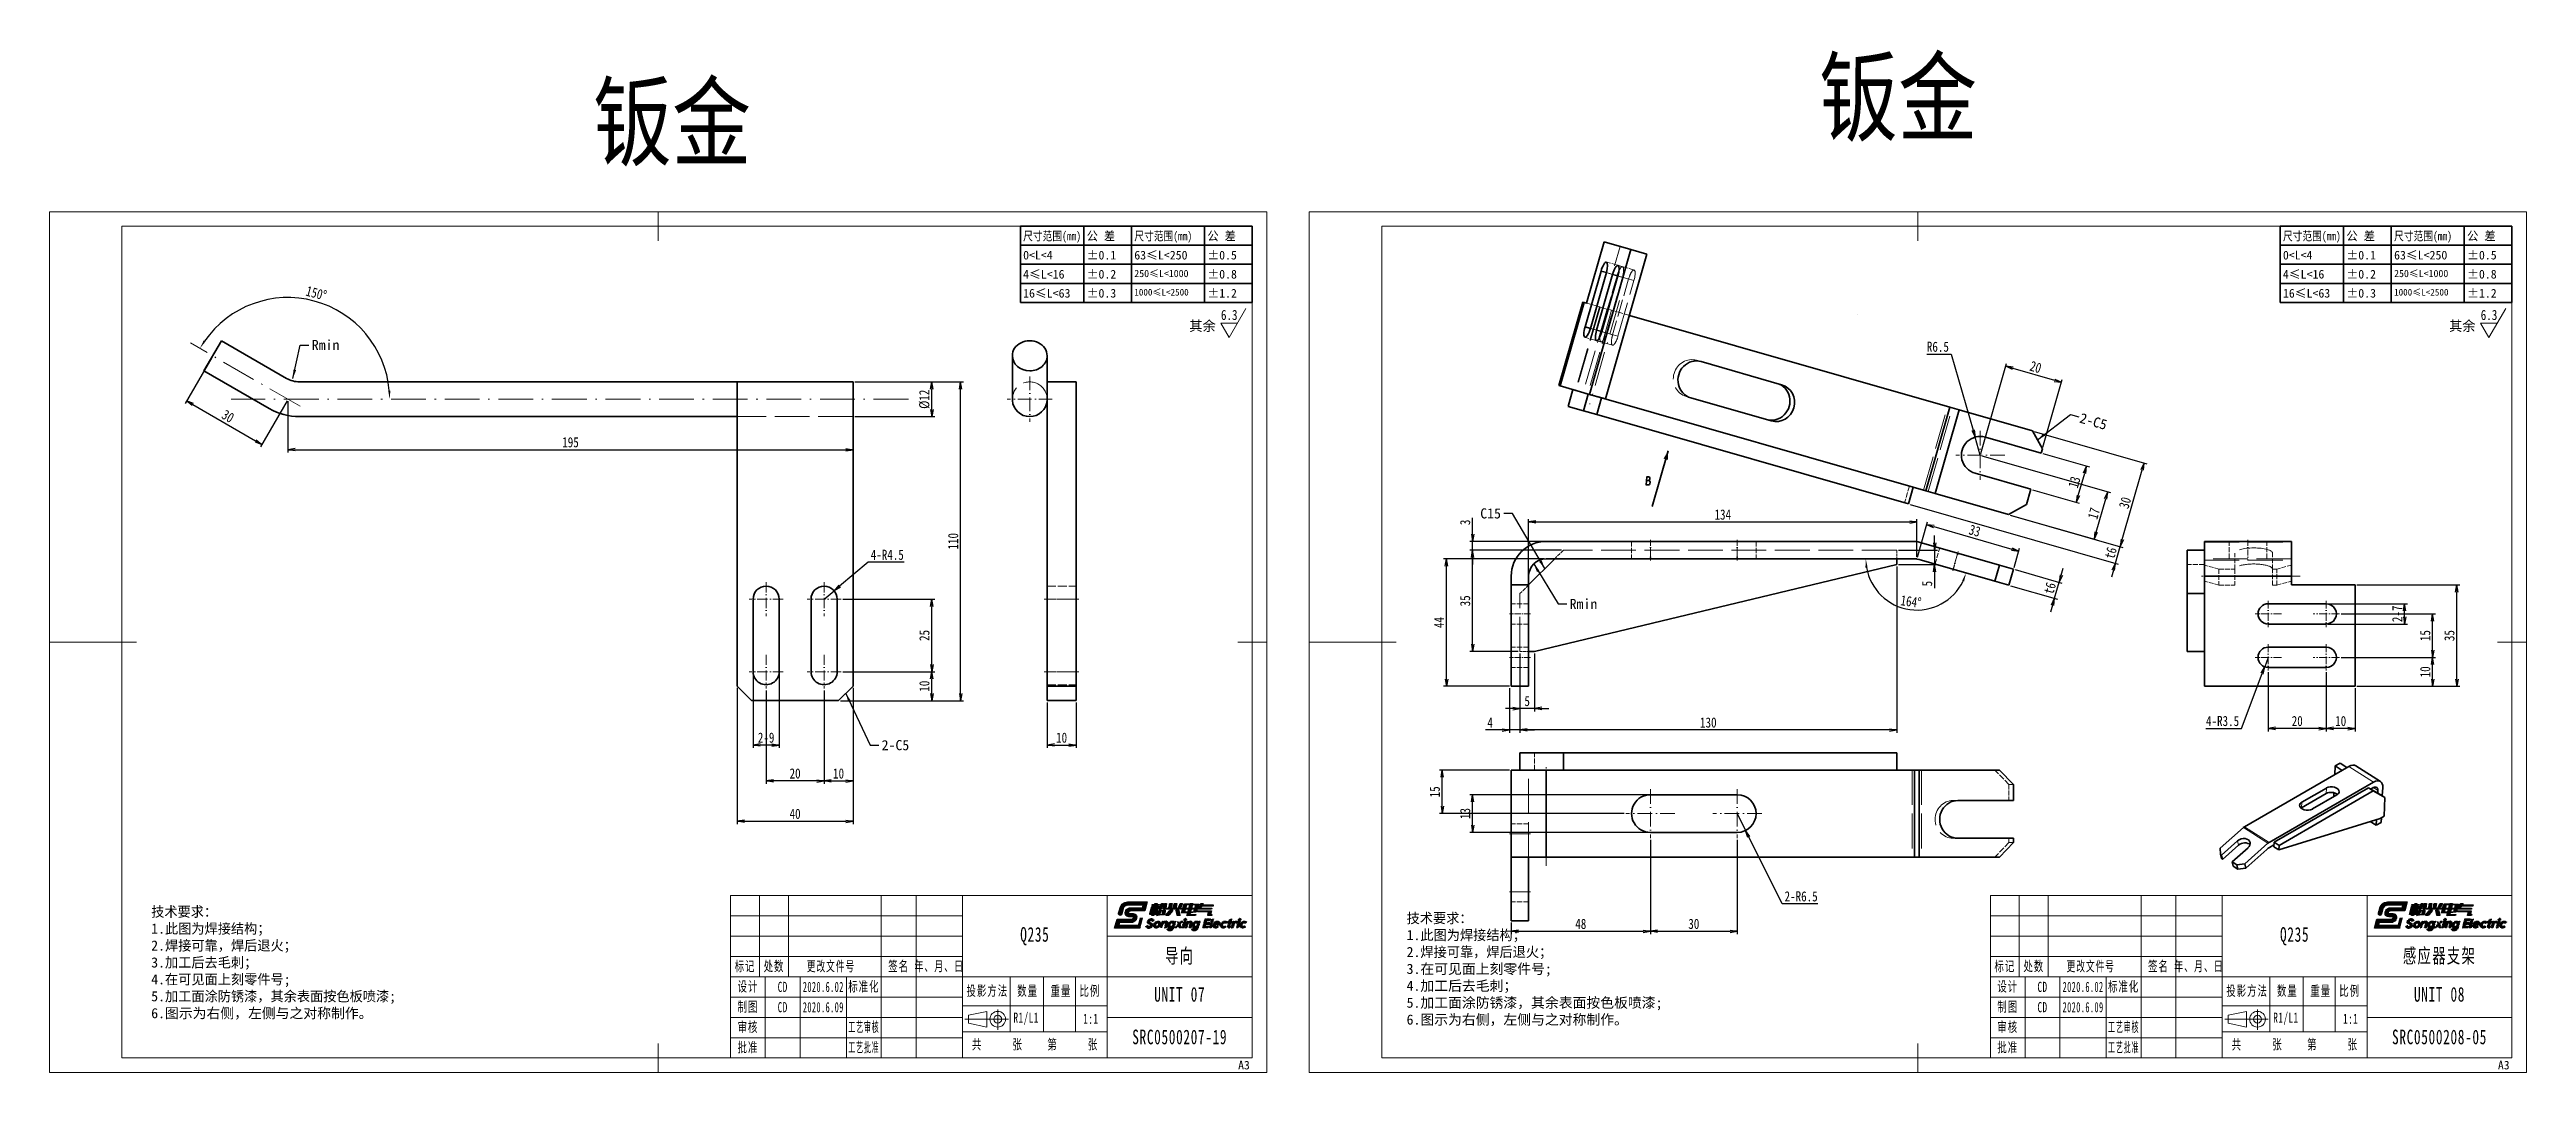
# Model space of a CAD drawing. Header units: millimetres. Extents: x -15766 to 80009, y -9701 to 15159.
# Drawn here: x -208 to 647, y 11132 to 11485 of the extents above; entities that cross this region are included whole.
import ezdxf
from ezdxf.enums import TextEntityAlignment as Align

# ---------------------------------------------------------------- set-up
doc = ezdxf.new("R2010")
doc.units = ezdxf.units.MM
for name, pattern in [('CENTER-HOKUTO_1', [16, 13, -1, 1, -1]), ('DASHDOT', [18.5, 12, -3, 0.5, -3]), ('DASHED', [15, 12, -3]), ('HIDDEN', [0.2, 0.1, -0.1]), ('HIDDEN-HOKUTO_1', [2, 1, -1]), ('虚线', [2, 1, -1])]:
    doc.linetypes.add(name, pattern=pattern)
doc.layers.get('DEFPOINTS').update_dxf_attribs({"lineweight": 18})
doc.layers.add('07', color=7, linetype='Continuous')
doc.layers.add('DRW0001_DXF_FORMAT', color=7, linetype='Continuous')
for name, color, linetype, lineweight in [('AM_7', 2, 'CENTER-HOKUTO_1', 18), ('AM_HID', 1, 'HIDDEN-HOKUTO_1', 18), ('AM_VIS', 7, 'Continuous', 18), ('CDRAFT0', 7, 'Continuous', 18), ('DIM', 253, 'Continuous', 20), ('title_frame', 7, 'Continuous', 18), ('word_dim', 9, 'Continuous', 18), ('尺寸线层', 3, 'Continuous', 18), ('标注线', 3, 'Continuous', 18), ('粗实线层', 7, 'Continuous', 35), ('粗实线层_1', 7, 'Continuous', 15), ('细实线层', 7, 'Continuous', 18), ('虚线层', 6, '虚线', 18)]:
    doc.layers.add(name, color=color, linetype=linetype, lineweight=lineweight)
doc.styles.add('DIM', font='', dxfattribs={"width": 0.8})
doc.styles.add('STYLE1', font='')
doc.styles.add('UserTxtStyle1', font='', dxfattribs={"width": 0.618357})
doc.styles.add('UserTxtStyle2', font='', dxfattribs={"width": 0.634692})
doc.styles.add('标准', font='', dxfattribs={"width": 0.667})
doc.styles.get('DIM').set_extended_font_data('NSimSun')
doc.styles.get('STYLE1').set_extended_font_data('宋体')
doc.styles.get('UserTxtStyle1').set_extended_font_data('宋体')
doc.styles.get('UserTxtStyle2').set_extended_font_data('宋体')
doc.styles.get('标准').set_extended_font_data('宋体')
doc.dimstyles.new('1-1', dxfattribs={"dimtxt": 3.5, "dimasz": 3, "dimexe": 1, "dimexo": 0, "dimgap": 1, "dimtad": 1, "dimdsep": 46, "dimtxsty": 'DIM', "dimblk": '_CAXARROW', "dimcen": 0, "dimdle": 6, "dimclrd": 256, "dimclre": 256, "dimclrt": 3, "dimazin": 2, "dimtfac": 0.707107, "dimtmove": 0, "dimatfit": 3, "dimfxl": 0, "dimfrac": 2, "dimtolj": 1, "dimarcsym": 0})
doc.dimstyles.new('1-1$0', dxfattribs={"dimtxt": 3.5, "dimasz": 2.5, "dimexe": 1, "dimexo": 0.625, "dimgap": 0.8, "dimtad": 1, "dimdsep": 46, "dimtxsty": 'DIM', "dimblk": 'OPEN', "dimcen": 0, "dimdle": 5, "dimclrd": 256, "dimclre": 256, "dimclrt": 3, "dimazin": 3, "dimtfac": 0.5, "dimtmove": 0, "dimatfit": 3, "dimldrblk": 'OPEN', "dimfxl": 0, "dimtolj": 1, "dimarcsym": 0})
doc.dimstyles.new('1-1$4', dxfattribs={"dimtxt": 3.5, "dimasz": 2.5, "dimexe": 1, "dimexo": 0.625, "dimgap": 0.8, "dimtad": 1, "dimtih": 1, "dimtoh": 1, "dimzin": 12, "dimdsep": 46, "dimtxsty": 'DIM', "dimblk": 'OPEN', "dimcen": 0, "dimdle": 5, "dimclrd": 256, "dimclre": 256, "dimclrt": 3, "dimazin": 3, "dimtfac": 0.5, "dimtmove": 0, "dimatfit": 3, "dimldrblk": 'OPEN', "dimfxl": 0, "dimtolj": 1, "dimarcsym": 0})

msp = doc.modelspace()

# ---------------------------------------------------------------- texts
at = {"layer": 'DIM', "char_height": 25, "width": 104.980501, "attachment_point": 1, "style": 'DIM'}
for insert in [(403.02855, 11480.74263), (-20.02987, 11472.20957)]:
    msp.add_mtext('{\\C3;钣金}', dxfattribs=dict(at, insert=insert))
at = {"layer": 'DIM', "color": 3, "char_height": 3.5}
for s, insert, attachment_point in [('\\A1;Rmin', (-117.06602, 11384.49701), 1), ('\\A1;C15', (293.28076, 11322.83363), 9), ('\\A1;Rmin', (316.98014, 11295.14023), 1), ('\\A1;2-C5', (79.56806, 11246.43682), 1)]:
    msp.add_mtext(s, dxfattribs=dict(at, insert=insert, attachment_point=attachment_point))
at = {"layer": 'DIM', "color": 3, "insert": (493.63261, 11359.41211), "char_height": 3.5, "attachment_point": 1, "rotation": 344.00057023}
msp.add_mtext('\\A1;2-C5', dxfattribs=at)
at = {"layer": 'DIM', "color": 2, "style": 'DIM', "width": 0.8}
for p in [(202.37984, 11390.32085), (637.09535, 11390.32085)]:
    msp.add_attdef('6.3', text='0.0', height=3.5, dxfattribs=at).set_placement(p, align=Align.BOTTOM_RIGHT)
at = {"layer": 'title_frame', "color": 3, "char_height": 2.958904, "width": 5.8684932, "attachment_point": 7, "style": 'STYLE1'}
for insert in [(202.58353, 11132.75489), (637.29903, 11132.75489)]:
    msp.add_mtext('A3', dxfattribs=dict(at, insert=insert))
at = {"layer": 'word_dim', "linetype": 'Continuous', "char_height": 3.5, "width": 10.860604, "attachment_point": 1}
for insert in [(185.75313, 11391.08671), (620.46863, 11391.08671)]:
    msp.add_mtext('{\\C3;其余}', dxfattribs=dict(at, insert=insert))
at = {"layer": 'word_dim', "linetype": 'Continuous', "ltscale": 4, "char_height": 3.5, "width": 139.6035818, "attachment_point": 1}
for s, insert in [('{\\C3;技术要求：\\P1.此图为焊接结构；\\P2.焊接可靠，焊后退火；\\P3.加工后去毛刺；\\P4.在可见面上刻零件号;\\P5.加工面涂防锈漆，其余表面按色板喷漆;\\P\\fNSimSun|b0|i0|c134|p49;6.\\fSimSun|b0|i0|c134|p49;图示为右侧，左侧与之对称制作。}', (-172.4807, 11188.97359)), ('{\\C3;技术要求：\\P1.此图为焊接结构；\\P2.焊接可靠，焊后退火；\\P\\fNSimSun|b0|i0|c134|p49;3\\fSimSun|b0|i0|c134|p49;.在可见面上刻零件号;\\P4.加工后去毛刺；\\P5.加工面涂防锈漆，其余表面按色板喷漆;\\P\\fNSimSun|b0|i0|c134|p49;6\\fSimSun|b0|i0|c134|p49;.图示为右侧，左侧与之对称制作。\\P         }', (260.7199, 11186.75147))]:
    msp.add_mtext(s, dxfattribs=dict(at, insert=insert))
at = {"layer": '尺寸线层', "attachment_point": 5, "line_spacing_factor": 1.15057}
for s, insert, char_height, width, style in [('{\\T1.1;Q235}', (132.43797, 11178.74841), 5.0503058, 29.4580043, '标准'), ('{\\T1.1;Q235}', (567.15348, 11178.74841), 5.0503058, 29.4580043, '标准'), ('{\\T1.1;导向}', (182.43797, 11171.72915), 5.050306, 29.4580043, '标准'), ('{\\T1.1;感应器支架}', (617.15348, 11171.72915), 5.0503058, 29.4580043, '标准'), ('\\T1.1;标记', (32.43797, 11168.24841), 3.5, 18, '标准'), ('\\T1.1;设计', (33.43797, 11161.24841), 3.5, 22, '标准'), ('\\T1.1;处数', (42.43797, 11168.24841), 3.5, 18, '标准'), ('{\\T1.1;CD}', (45.43797, 11161.24841), 3.5, 22, '标准'), ('{\\W0.5;\\T1.1;2020.6.02}', (59.43797, 11161.24841), 3.5, 16, '标准'), ('\\T1.1;更改文件号', (62.07139, 11168.22442), 3.5, 30, 'UserTxtStyle1'), ('\\T1.1;标准化', (73.43797, 11161.24841), 3.5, 22, '标准'), ('\\T1.1;签名', (85.43797, 11168.24841), 3.5, 22, '标准'), ('\\T1.1;年、月、日', (99.43797, 11168.24841), 3.5, 30, 'UserTxtStyle2'), ('\\T1.1;标记', (467.15348, 11168.24841), 3.5, 18, '标准'), ('\\T1.1;设计', (468.15348, 11161.24841), 3.5, 22, '标准'), ('\\T1.1;处数', (477.15348, 11168.24841), 3.5, 18, '标准'), ('{\\T1.1;CD}', (480.15348, 11161.24841), 3.5, 22, '标准'), ('{\\W0.5;\\T1.1;2020.6.02}', (494.15348, 11161.24841), 3.5, 16, '标准'), ('\\T1.1;更改文件号', (496.78689, 11168.22442), 3.5, 30, 'UserTxtStyle1'), ('\\T1.1;标准化', (508.15348, 11161.24841), 3.5, 22, '标准'), ('\\T1.1;签名', (520.15348, 11168.24841), 3.5, 22, '标准'), ('\\T1.1;年、月、日', (534.15348, 11168.24841), 3.5, 30, 'UserTxtStyle2'), ('\\T1.1;制图', (33.43797, 11154.24841), 3.5, 22, '标准'), ('{\\T1.1;CD}', (45.43797, 11154.24841), 3.5, 22, '标准'), ('{\\W0.5;\\T1.1;2020.6.09}', (59.43797, 11154.24841), 3.5, 16, '标准'), ('\\T1.1;投影方法', (116.03297, 11159.74841), 3.5, 22, '标准'), ('\\T1.1;数量', (129.93797, 11159.74841), 3.5, 22, '标准'), ('\\T1.1;重量', (141.43797, 11159.74841), 3.5, 22, '标准'), ('\\T1.1;比例', (151.43797, 11159.74841), 3.5, 22, '标准'), ('{\\T1.1;UNIT 07}', (182.43797, 11158.66211), 5.0503058, 29.4580043, '标准'), ('\\T1.1;制图', (468.15348, 11154.24841), 3.5, 22, '标准'), ('{\\T1.1;CD}', (480.15348, 11154.24841), 3.5, 22, '标准'), ('{\\W0.5;\\T1.1;2020.6.09}', (494.15348, 11154.24841), 3.5, 16, '标准'), ('\\T1.1;投影方法', (550.74847, 11159.74841), 3.5, 22, '标准'), ('\\T1.1;数量', (564.65348, 11159.74841), 3.5, 22, '标准'), ('\\T1.1;重量', (576.15348, 11159.74841), 3.5, 22, '标准'), ('\\T1.1;比例', (586.15348, 11159.74841), 3.5, 22, '标准'), ('{\\T1.1;UNIT 08}', (617.15348, 11158.66211), 5.0503058, 29.4580043, '标准'), ('\\T1.1;审核', (33.43797, 11147.24841), 3.5, 22, '标准'), ('{\\W0.5;\\T1.1;工艺审核}', (73.43797, 11147.24841), 3.5, 22, '标准'), ('{\\T1.1;R1/L1}', (129.43797, 11150.24841), 3.5, 11, '标准'), ('\\T1.1;1:1', (151.77278, 11150.24841), 3.5, 10.6696195, '标准'), ('{\\T1.1;SRC0500207-19}', (182.43797, 11143.95613), 5.0503058, 29.3737905, '标准'), ('\\T1.1;审核', (468.15348, 11147.24841), 3.5, 22, '标准'), ('{\\W0.5;\\T1.1;工艺审核}', (508.15348, 11147.24841), 3.5, 22, '标准'), ('{\\T1.1;R1/L1}', (564.15348, 11150.24841), 3.5, 11, '标准'), ('\\T1.1;1:1', (586.48829, 11150.24841), 3.5, 10.6696195, '标准'), ('{\\T1.1;SRC0500208-05}', (617.15348, 11143.95613), 5.0503058, 29.3737905, '标准'), ('{\\T1.1;批准}', (33.43797, 11140.24841), 3.5, 22, '标准'), ('{\\W0.5;\\T1.1;工艺批准}', (73.43797, 11140.24841), 3.5, 22, '标准'), ('\\T1.1;共', (112.5093, 11141.24841), 3.5, 8, '标准'), ('\\T1.1;张', (126.5093, 11141.24841), 3.5, 8, '标准'), ('\\T1.1;第', (138.54821, 11141.24841), 3.5, 8, '标准'), ('\\T1.1;张', (152.5093, 11141.24841), 3.5, 8, '标准'), ('{\\T1.1;批准}', (468.15348, 11140.24841), 3.5, 22, '标准'), ('{\\W0.5;\\T1.1;工艺批准}', (508.15348, 11140.24841), 3.5, 22, '标准'), ('\\T1.1;共', (547.22481, 11141.24841), 3.5, 8, '标准'), ('\\T1.1;张', (561.22481, 11141.24841), 3.5, 8, '标准'), ('\\T1.1;第', (573.26372, 11141.24841), 3.5, 8, '标准'), ('\\T1.1;张', (587.22481, 11141.24841), 3.5, 8, '标准')]:
    msp.add_mtext(s, dxfattribs=dict(at, insert=insert, char_height=char_height, width=width, style=style))

# ---------------------------------------------------------------- blocks, each defined once
blk = doc.blocks.new('*X6')
at = {"layer": 'CDRAFT0'}
for p, q in [((420, 297), (0, 297)), ((0, 297), (0, 0)), ((420, 0), (420, 297)), ((0, 0), (420, 0))]:
    blk.add_line(p, q, dxfattribs=at)
at = {"layer": '粗实线层_1'}
for p, q in [((415, 292), (25, 292)), ((25, 292), (25, 5)), ((210, 297), (210, 287)), ((415, 5), (415, 292)), ((0, 148.5), (30, 148.5)), ((420, 148.5), (410, 148.5)), ((210, 0), (210, 10)), ((25, 5), (415, 5))]:
    blk.add_line(p, q, dxfattribs=at)
blk = doc.blocks.new('自由公差_1')
at = {"layer": '粗实线层'}
for p, q in [((-80, 0), (0, 0)), ((-80, 0), (-80, -26.3)), ((-58.08, 0), (-58.08, -26.3)), ((-41.64, 0), (-41.64, -26.3)), ((-16.44, 0), (-16.44, -26.3)), ((0, 0), (0, -26.3)), ((-80, -6.58), (0, -6.58)), ((-80, -13.15), (0, -13.15)), ((-80, -19.73), (0, -19.73)), ((-80, -26.3), (0, -26.3))]:
    blk.add_line(p, q, dxfattribs=at)
at = {"layer": '尺寸线层', "linetype": 'Continuous', "attachment_point": 1, "line_spacing_factor": 0.9}
for s, insert, char_height, width in [('{\\W0.8;尺寸范围(mm)}', (-79.04, -1.92), 3, 22.6032), ('0<L<4', (-79.04, -8.49), 3, 22.6032), ('公 差', (-57.12, -1.92), 3, 22.6032), ('%%P0.1', (-57.12, -8.49), 3, 12.7119), ('{\\W0.8;尺寸范围(mm)}', (-40.68, -1.92), 3, 22.6032), ('63≤L<250', (-40.68, -8.49), 3, 22.6032), ('公 差', (-15.48, -1.92), 3, 22.6032), ('%%P0.5', (-15.48, -8.49), 3, 12.5771), ('4≤L<16', (-79.04, -15.07), 3, 22.6032), ('%%P0.2', (-57.12, -15.07), 3, 12.4769), ('250≤L<1000', (-40.68, -15.07), 2.5, 22.6032), ('%%P0.8', (-15.48, -15.07), 3, 13.0759), ('16≤L<63', (-79.04, -21.64), 3, 22.6032), ('%%P0.3', (-57.12, -21.64), 3, 12.7119), ('1000≤L<2500', (-40.68, -21.64), 2.3, 22.6032), ('%%P1.2', (-15.48, -21.64), 3, 12.8764)]:
    blk.add_mtext(s, dxfattribs=dict(at, insert=insert, char_height=char_height, width=width))
blk = doc.blocks.new('SYMBOL_3_BL2', base_point=(178.14, 46.52))
at = {"layer": 'DRW0001_DXF_FORMAT', "linetype": 'Continuous'}
for color, points in [(1, [(159.87, 51.52), (159.98, 51.51), (166.64, 51.52), (165.81, 48.4), (164.95, 49.52), (165.18, 50.39), (159.89, 50.39), (157.98, 50.76), (158.42, 51.1), (158.89, 51.33), (159.39, 51.47), (159.84, 51.52)]), (1, [(162.92, 45.8), (162.76, 45.4), (157.05, 44.42), (155.36, 42.42), (156.19, 45.54), (161.17, 45.54), (161.4, 45.6), (161.64, 45.76), (162.94, 45.86)]), (1, [(163.36, 43.55), (164.22, 42.42), (155.36, 42.42), (157.05, 44.42), (156.81, 43.55)]), (1, [(158.18, 48.69), (157.82, 47.31), (157.7, 47.09), (157.52, 46.95), (157.28, 46.9), (157.13, 46.92), (156.92, 47.03), (156.77, 47.23), (156.73, 47.36), (156.74, 47.6), (156.92, 48.29), (156.92, 48.29), (156.94, 48.36), (158.3, 49.15), (158.18, 48.69)]), (1, [(158.72, 49.92), (158.47, 49.58), (158.3, 49.15), (156.94, 48.36), (157.23, 49.44), (157.37, 49.86), (159.37, 50.31), (159.02, 50.16)]), (1, [(161.58, 44.47), (161.17, 44.42), (157.05, 44.42), (162.76, 45.4), (162.49, 45.03), (162.38, 44.92), (161.99, 44.64)]), (1, [(159.74, 50.39), (159.37, 50.31), (157.37, 49.86), (157.63, 50.35), (157.98, 50.76), (159.89, 50.39)]), (1, [(160.36, 48.18), (160.27, 48.08), (160.15, 47.85), (159.01, 47.61), (159.05, 48.02), (159.06, 48.08), (159.08, 48.14), (160.83, 48.4), (160.6, 48.35)]), (1, [(160.12, 47.71), (160.15, 47.58), (159.09, 47.23), (159.01, 47.61), (160.15, 47.85), (160.14, 47.79)]), (1, [(160.42, 49.47), (160.83, 49.52), (164.95, 49.52), (165.81, 48.4), (160.83, 48.4), (159.08, 48.14), (159.24, 48.54), (159.51, 48.91), (159.62, 49.02), (160.01, 49.3)]), (1, [(162.47, 47.29), (162.73, 47.04), (162.91, 46.71), (162.99, 46.33), (162.95, 45.92), (162.94, 45.86), (161.64, 45.76), (161.73, 45.86), (161.85, 46.09), (161.86, 46.15), (161.87, 46.23), (161.85, 46.36), (161.76, 46.4), (161.69, 46.41), (160.3, 46.41), (159.91, 46.47), (159.87, 46.48), (159.53, 46.65), (159.27, 46.9), (159.09, 47.23), (160.15, 47.58), (160.24, 47.54), (160.3, 47.53), (161.7, 47.53), (162.09, 47.47), (162.13, 47.46)]), (5, [(168.43, 50.06), (168.43, 50.06), (168.8, 50.06), (168.04, 47.22), (167.94, 47.22), (167.47, 47.22), (167.56, 47.55), (168.19, 49.9), (168.2, 49.92), (168.22, 49.98), (168.27, 50.03), (168.32, 50.05)]), (5, [(169.91, 50.69), (169.82, 50.36), (169.82, 50.36), (168.9, 46.89), (168.18, 46.89), (169.1, 50.36), (168.19, 50.36), (169.91, 50.69)]), (5, [(169.19, 50.69), (169.27, 50.98), (169.99, 50.98), (169.91, 50.69), (168.19, 50.36), (168.28, 50.69)]), (5, [(170.16, 50.06), (170.16, 50.06), (170.53, 50.06), (169.86, 47.55), (169.21, 47.22), (169.91, 49.85), (169.91, 49.85), (169.93, 49.92), (169.96, 49.98), (170, 50.03), (170.05, 50.05)]), (5, [(169.99, 47.55), (169.9, 47.22), (169.78, 47.22), (169.31, 47.22), (169.21, 47.22), (169.86, 47.55)]), (5, [(170.04, 47.22), (170.73, 48.69), (171.52, 48.69), (170.83, 47.22), (169.95, 46.89), (170.04, 47.22)]), (5, [(171.89, 47.22), (171.99, 48.69), (172.77, 48.69), (172.68, 47.22), (169.95, 46.89), (170.83, 47.22)]), (5, [(170.82, 50.69), (170.79, 50.57), (170.75, 50.39), (170.74, 50.36), (170.49, 50.36), (170.12, 50.36), (170.04, 50.36), (170.08, 50.47), (170.12, 50.65), (170.13, 50.69), (170.38, 50.69), (170.75, 50.69)]), (5, [(171.88, 50.98), (171.88, 50.98), (172.23, 50.98), (171.48, 49.04), (171.47, 49.04), (170.7, 49.04), (170.83, 49.37), (171.32, 50.66), (171.34, 50.71), (171.39, 50.8), (171.44, 50.87), (171.51, 50.92), (171.59, 50.96), (171.67, 50.98), (171.74, 50.98)]), (5, [(172.91, 50.98), (172.91, 50.98), (173.31, 50.98), (173.05, 49.37), (172.21, 49.04), (172.45, 50.57), (172.45, 50.57), (172.48, 50.71), (172.54, 50.87), (172.67, 50.96), (172.81, 50.98)]), (5, [(182.28, 50.81), (182.19, 50.48), (182.19, 50.48), (181.9, 49.37), (172.21, 49.04), (180.05, 49.37), (180.18, 49.37), (180.7, 49.37), (180.98, 49.37), (181.17, 50.09), (181.27, 50.48), (180.52, 50.48), (180.11, 50.48), (179.92, 49.76), (179.82, 49.37), (178.9, 49.37), (179.18, 50.4), (179.2, 50.48), (179.2, 50.48), (179.2, 50.48), (179.21, 50.54), (179.29, 50.69), (179.43, 50.78), (182.28, 50.81)]), (5, [(181.9, 49.37), (181.81, 49.04), (181.81, 49.04), (181.56, 48.13), (178.48, 47.79), (179.48, 48.13), (180.24, 48.13), (180.65, 48.13), (180.8, 48.72), (180.89, 49.04), (180.37, 49.04), (180.09, 49.04), (179.86, 49.04), (179.73, 49.04), (178.57, 48.13), (178.81, 49.04), (173.57, 49.04), (173.45, 49.04), (172.99, 49.04), (172.42, 49.04), (172.21, 49.04), (181.9, 49.37)]), (5, [(180.05, 49.37), (172.21, 49.04), (173.05, 49.37), (173.54, 49.37), (173.66, 49.37), (178.9, 49.37), (178.9, 49.37), (179.82, 49.37)]), (5, [(175.43, 48.69), (174.94, 48.05), (174.18, 47.08), (174.04, 46.89), (173.67, 46.89), (173.1, 46.89), (172.99, 46.89), (173.48, 47.52), (174.24, 48.5), (174.38, 48.69), (174.75, 48.69), (175.32, 48.69)]), (5, [(175.19, 50.98), (174.97, 49.65), (174.97, 49.61), (174.13, 49.61), (174.11, 49.61), (174.26, 50.54), (174.27, 50.57), (174.27, 50.57), (174.27, 50.57), (174.29, 50.71), (174.29, 50.71), (174.31, 50.78), (174.34, 50.84), (174.38, 50.89), (174.42, 50.93), (174.48, 50.96), (174.54, 50.98), (174.63, 50.98), (174.82, 50.98), (174.83, 50.98), (174.83, 50.98), (174.83, 50.98), (175.18, 50.98)]), (5, [(176.77, 50.98), (176.57, 49.75), (176.54, 49.61), (175.78, 49.61), (175.69, 49.61), (175.83, 50.47), (175.84, 50.57), (175.87, 50.7), (175.87, 50.71), (175.89, 50.78), (175.92, 50.84), (175.95, 50.89), (176, 50.93), (176.06, 50.96), (176.12, 50.98), (176.2, 50.98), (176.29, 50.98), (176.3, 50.98), (176.3, 50.98), (176.3, 50.98), (176.72, 50.98)]), (5, [(177.5, 48.69), (177.65, 48.05), (177.89, 47.08), (177.93, 46.89), (177.59, 46.89), (177.05, 46.89), (176.95, 46.89), (176.8, 47.52), (176.56, 48.5), (176.52, 48.69), (176.86, 48.69), (177.4, 48.69)]), (5, [(178.42, 50.98), (178.43, 50.98), (178.83, 50.98), (178.2, 49.61), (177.34, 49.61), (177.83, 50.66), (177.85, 50.71), (177.89, 50.79), (177.95, 50.85), (178.01, 50.9), (178.08, 50.94), (178.16, 50.97), (178.24, 50.98), (178.26, 50.98)]), (5, [(179.57, 48.45), (179.48, 48.13), (178.48, 47.79), (178.57, 48.13), (178.57, 48.13), (179.73, 49.04)]), (5, [(181.56, 48.13), (181.47, 47.79), (181.47, 47.79), (180.31, 46.89), (180.56, 47.79), (178.48, 47.79), (181.56, 48.13)]), (5, [(181.36, 50.81), (181.41, 50.98), (182.33, 50.98), (182.28, 50.81), (179.43, 50.78), (179.82, 50.81), (180.2, 50.81)]), (5, [(183.4, 47.22), (183.31, 46.89), (181.23, 46.89), (180.55, 46.89), (180.31, 46.89), (181.47, 47.79), (181.32, 47.22)]), (5, [(188.91, 49.37), (188.82, 49.04), (183.88, 49.04), (183.64, 48.13), (181.7, 47.79), (181.78, 48.13), (182.72, 48.13), (182.97, 49.04), (182.03, 49.04), (183.97, 49.37)]), (5, [(184.36, 50.8), (184.27, 50.48), (184.27, 50.48), (183.97, 49.37), (182.03, 49.04), (182.12, 49.37), (183.06, 49.37), (183.35, 50.48), (182.41, 50.48), (182.5, 50.81), (184.36, 50.81)]), (5, [(188.8, 48.49), (188.47, 47.22), (187.48, 46.96), (187.8, 48.16), (183.98, 48.16), (184.07, 48.49), (187.89, 48.49), (188.42, 48.49)]), (5, [(185.35, 50.98), (185.73, 50.98), (185.94, 50.98), (185.45, 50.11), (185.19, 49.63), (184.6, 49.63), (184.28, 49.63), (184.66, 50.33), (184.83, 50.64), (184.87, 50.71), (184.93, 50.79), (184.99, 50.86), (185.06, 50.91), (185.14, 50.95), (185.22, 50.97), (185.3, 50.98), (185.31, 50.98), (185.34, 50.98)]), (5, [(189.45, 50.49), (189.41, 50.36), (189.36, 50.16), (189.35, 50.12), (188.06, 50.12), (186.07, 50.12), (185.69, 50.12), (185.76, 50.25), (185.87, 50.45), (185.89, 50.49), (187.14, 50.49), (189.08, 50.49)]), (5, [(188.94, 47.22), (188.85, 46.89), (188.38, 46.89), (187.46, 46.89), (187.48, 46.96), (188.47, 47.22)])]:
    blk.add_hatch(color=color, dxfattribs=at).paths.add_polyline_path(points)
at = {"layer": 'DRW0001_DXF_FORMAT', "linetype": 'HIDDEN'}
for points in [[(167.05, 43.08), (167.05, 43.08), (167.13, 43.03), (166.42, 42.65), (166.06, 43.04), (166.69, 43.47), (166.85, 43.3)], [(167.29, 42.99), (167.42, 43.01), (168.33, 42.98), (166.42, 42.65), (167.13, 43.03), (167.23, 42.99)], [(168.02, 42.67), (167.81, 42.55), (167.79, 42.53), (167.57, 42.45), (167.35, 42.39), (167.13, 42.38), (167.08, 42.38), (166.87, 42.4), (166.69, 42.46), (166.54, 42.54), (166.42, 42.65), (166.42, 42.65), (168.33, 42.98), (168.19, 42.82)], [(167.53, 45.02), (167.45, 44.93), (167.41, 44.83), (166.65, 44.66), (166.68, 44.83), (166.75, 45), (166.85, 45.17), (167.75, 45.14), (167.62, 45.09)], [(167.4, 44.74), (167.42, 44.65), (166.66, 44.51), (166.65, 44.66), (167.41, 44.83), (167.4, 44.78)], [(167.51, 44.56), (168.2, 44.1), (166.96, 44.06), (166.89, 44.11), (166.78, 44.23), (166.71, 44.36), (166.66, 44.51), (167.42, 44.65), (167.48, 44.58)], [(168.75, 45.5), (169.02, 45.2), (168.39, 44.77), (168.12, 45.06), (168.05, 45.12), (167.94, 45.15), (167.88, 45.16), (166.85, 45.17), (166.98, 45.33), (167.16, 45.48), (168.75, 45.5)], [(168.21, 44.09), (168.28, 44.04), (167.66, 43.59), (166.97, 44.05), (166.97, 44.05), (166.96, 44.06), (166.96, 44.06), (168.2, 44.1), (168.2, 44.1), (168.22, 44.09)], [(167.83, 45.76), (168.04, 45.77), (168.1, 45.77), (168.3, 45.75), (168.48, 45.69), (168.63, 45.61), (168.75, 45.5), (167.16, 45.48), (167.36, 45.6), (167.38, 45.61), (167.6, 45.7)], [(168.51, 43.64), (168.52, 43.48), (168.49, 43.31), (168.43, 43.14), (168.33, 42.98), (167.42, 43.01), (167.55, 43.06), (167.64, 43.12), (167.72, 43.22), (167.77, 43.31), (167.78, 43.36), (167.78, 43.41), (167.75, 43.5), (167.69, 43.57), (167.66, 43.59), (168.28, 44.04), (168.39, 43.92), (168.47, 43.79)], [(169.42, 43.62), (169.42, 43.54), (168.78, 43.37), (168.79, 43.55), (169.44, 43.69)], [(169.44, 43.38), (169.47, 43.31), (168.79, 43.2), (168.78, 43.37), (169.42, 43.54), (169.42, 43.45)], [(169.47, 43.78), (169.44, 43.69), (168.79, 43.55), (168.82, 43.69), (169.52, 43.87)], [(169.52, 43.25), (169.57, 43.2), (168.83, 43.05), (168.79, 43.2), (169.47, 43.31)], [(169.57, 43.96), (169.52, 43.87), (168.82, 43.69), (168.89, 43.87), (169.65, 44.04)], [(169.87, 43.1), (170.82, 42.98), (170.66, 42.83), (168.99, 42.79), (168.9, 42.91), (168.83, 43.05), (169.57, 43.2), (169.63, 43.15), (169.67, 43.14), (169.71, 43.12), (169.79, 43.1)], [(169.73, 44.11), (169.65, 44.04), (168.89, 43.87), (168.98, 44.06), (169.91, 44.22), (169.82, 44.17)], [(170.01, 44.25), (169.91, 44.22), (168.98, 44.06), (169.1, 44.23), (170.19, 44.28), (170.1, 44.28)], [(170.66, 42.83), (170.47, 42.71), (170.28, 42.61), (170.09, 42.54), (169.9, 42.5), (169.71, 42.48), (169.53, 42.5), (169.37, 42.54), (169.22, 42.6), (169.09, 42.68), (168.99, 42.79), (170.66, 42.83)], [(170.17, 44.88), (170.36, 44.89), (170.54, 44.88), (170.7, 44.84), (170.85, 44.78), (170.97, 44.69), (171.08, 44.59), (171.17, 44.47), (171.23, 44.33), (171.27, 44.17), (171.29, 44.01), (171.27, 43.83), (171.24, 43.69), (171.18, 43.51), (171.09, 43.32), (170.97, 43.15), (170.82, 42.98), (169.87, 43.1), (169.97, 43.1), (170.06, 43.12), (170.16, 43.16), (170.25, 43.21), (170.34, 43.27), (170.42, 43.34), (170.49, 43.42), (170.55, 43.51), (170.6, 43.6), (170.63, 43.69), (170.64, 43.76), (170.65, 43.84), (170.64, 43.93), (170.62, 44), (170.59, 44.07), (170.55, 44.13), (170.5, 44.18), (170.43, 44.22), (170.4, 44.24), (170.36, 44.26), (170.28, 44.28), (170.19, 44.28), (169.1, 44.23), (169.24, 44.4), (169.41, 44.54), (169.41, 44.55), (169.6, 44.67), (169.79, 44.77), (169.98, 44.84)], [(173.38, 44.81), (173.48, 44.73), (172.47, 44.29), (172.36, 44.22), (172.29, 44.15), (172.22, 44.05), (171.18, 42.54), (171.82, 44.92), (172.38, 44.74), (172.38, 44.74), (172.5, 44.8), (173.33, 44.84)], [(172.69, 44.34), (172.58, 44.33), (172.47, 44.29), (173.48, 44.73), (173.56, 44.63), (173.62, 44.51), (173.65, 44.38), (173.66, 44.24), (173.64, 44.08), (173.63, 44.04), (172.99, 43.97), (173, 44.07), (172.98, 44.16), (172.93, 44.23), (172.87, 44.29), (172.83, 44.31), (172.79, 44.33)], [(172.82, 44.91), (172.98, 44.92), (173.13, 44.91), (173.27, 44.87), (173.33, 44.84), (172.5, 44.8), (172.66, 44.87)], [(173.63, 44.04), (173.63, 44.04), (173.22, 42.54), (172.61, 42.54), (172.84, 43.38), (172.99, 43.96), (172.99, 43.96), (172.99, 43.97), (173.63, 44.04)], [(174.35, 43.61), (174.34, 43.53), (173.73, 43.39), (173.76, 43.6), (174.36, 43.68)], [(174.35, 43.44), (174.37, 43.37), (173.75, 43.2), (173.73, 43.39), (174.34, 43.53)], [(174.44, 43.24), (174.49, 43.19), (173.79, 43.02), (173.75, 43.2), (174.37, 43.37), (174.4, 43.3)], [(174.4, 43.77), (174.36, 43.68), (173.76, 43.6), (173.78, 43.68), (174.44, 43.86)], [(174.5, 43.95), (174.44, 43.86), (173.78, 43.68), (173.86, 43.89), (174.65, 44.1), (174.57, 44.03)], [(174.79, 43.09), (174.88, 43.09), (174.98, 43.11), (175.07, 43.15), (175.16, 43.2), (175.25, 43.26), (175.33, 43.33), (175.4, 43.41), (175.46, 43.5), (175.81, 42.7), (175.73, 42.45), (175.61, 42.23), (175.47, 42.04), (174.56, 42.13), (174.72, 42.17), (174.86, 42.23), (174.99, 42.33), (175.09, 42.45), (175.14, 42.53), (175.17, 42.61), (174.09, 42.62), (173.97, 42.73), (173.86, 42.86), (173.79, 43.02), (174.49, 43.19), (174.56, 43.14), (174.63, 43.11), (174.71, 43.09)], [(174.74, 44.16), (174.65, 44.1), (173.86, 43.89), (173.97, 44.1), (174.11, 44.3), (175.02, 44.27), (174.93, 44.25), (174.83, 44.21)], [(175.78, 44.73), (176.41, 44.91), (175.82, 42.7), (175.81, 42.7), (175.46, 43.5), (175.51, 43.59), (175.54, 43.68), (175.55, 43.75), (175.56, 43.83), (175.55, 43.92), (175.54, 43.99), (175.5, 44.06), (175.46, 44.12), (175.41, 44.17), (175.35, 44.22), (175.28, 44.25), (175.2, 44.27), (175.11, 44.27), (174.11, 44.3), (174.29, 44.48), (174.43, 44.6), (174.63, 44.72), (175.76, 44.74)], [(175.44, 44.87), (175.61, 44.82), (175.76, 44.74), (174.63, 44.72), (174.85, 44.81), (175.05, 44.87), (175.25, 44.89), (175.35, 44.88)], [(177.65, 44.26), (178.2, 44.83), (178.88, 44.83), (177.86, 43.78), (175.98, 42.53), (177.18, 43.78)], [(177.39, 43.29), (176.65, 42.53), (175.98, 42.53), (177.86, 43.78), (178.39, 42.53), (177.72, 42.53)], [(179.22, 44.74), (179.55, 44.83), (179.88, 44.92), (179.56, 43.73), (179.24, 42.54), (178.93, 42.54), (178.62, 42.54), (178.92, 43.64), (179.22, 44.74), (179.22, 44.74)], [(179.96, 45.75), (180, 45.73), (180.04, 45.69), (180.07, 45.65), (180.09, 45.61), (180.1, 45.56), (180.1, 45.51), (180.1, 45.45), (180.09, 45.41), (180.07, 45.35), (180.04, 45.29), (180, 45.23), (179.96, 45.18), (179.9, 45.13), (179.37, 45.12), (179.34, 45.16), (179.32, 45.2), (179.31, 45.25), (179.3, 45.3), (179.31, 45.36), (179.32, 45.41), (179.34, 45.46), (179.37, 45.52), (179.4, 45.58), (179.45, 45.63), (179.5, 45.68), (179.5, 45.68), (179.56, 45.72), (179.62, 45.75), (179.94, 45.77)], [(179.9, 45.13), (179.84, 45.09), (179.78, 45.06), (179.72, 45.04), (179.66, 45.02), (179.6, 45.02), (179.54, 45.02), (179.49, 45.04), (179.44, 45.06), (179.4, 45.08), (179.37, 45.12), (179.9, 45.13)], [(181.81, 44.81), (181.91, 44.73), (180.89, 44.29), (180.79, 44.22), (180.72, 44.15), (180.64, 44.05), (179.6, 42.54), (180.24, 44.92), (180.81, 44.74), (180.81, 44.74), (180.92, 44.8), (181.75, 44.84)], [(180.43, 43.35), (180.22, 42.54), (179.6, 42.54), (180.64, 44.05), (180.6, 43.95), (180.45, 43.4)], [(179.75, 45.79), (179.81, 45.79), (179.86, 45.79), (179.92, 45.77), (179.94, 45.77), (179.62, 45.75), (179.69, 45.77)], [(181.11, 44.34), (181, 44.33), (180.89, 44.29), (181.91, 44.73), (181.99, 44.63), (182.04, 44.51), (182.08, 44.38), (182.08, 44.24), (182.06, 44.08), (182.05, 44.04), (181.42, 43.97), (181.42, 44.07), (181.4, 44.16), (181.36, 44.23), (181.29, 44.29), (181.25, 44.31), (181.21, 44.33)], [(181.25, 44.91), (181.4, 44.92), (181.55, 44.91), (181.69, 44.87), (181.75, 44.84), (180.92, 44.8), (181.08, 44.87)], [(182.05, 44.04), (182.05, 44.04), (181.65, 42.54), (181.03, 42.54), (181.21, 43.2), (181.42, 43.96), (181.42, 43.96), (181.42, 43.97), (182.05, 44.04)], [(182.77, 43.61), (182.77, 43.53), (182.16, 43.39), (182.18, 43.6), (182.79, 43.68)], [(182.77, 43.44), (182.79, 43.37), (182.17, 43.2), (182.16, 43.39), (182.77, 43.53)], [(182.86, 43.24), (182.92, 43.19), (182.21, 43.02), (182.17, 43.2), (182.79, 43.37), (182.82, 43.3)], [(182.82, 43.77), (182.79, 43.68), (182.18, 43.6), (182.2, 43.68), (182.86, 43.86)], [(182.92, 43.95), (182.86, 43.86), (182.2, 43.68), (182.28, 43.89), (183.07, 44.1), (182.99, 44.03)], [(183.22, 43.09), (183.31, 43.09), (183.4, 43.11), (183.49, 43.15), (183.59, 43.2), (183.68, 43.26), (183.76, 43.33), (183.83, 43.41), (183.89, 43.5), (184.24, 42.7), (184.15, 42.45), (184.04, 42.23), (183.9, 42.04), (182.99, 42.13), (183.14, 42.17), (183.29, 42.23), (183.41, 42.33), (183.51, 42.45), (183.56, 42.53), (183.6, 42.61), (182.52, 42.62), (182.39, 42.73), (182.29, 42.86), (182.21, 43.02), (182.92, 43.19), (182.98, 43.14), (183.05, 43.11), (183.13, 43.09)], [(183.16, 44.16), (183.07, 44.1), (182.28, 43.89), (182.39, 44.1), (182.54, 44.3), (183.44, 44.27), (183.35, 44.25), (183.26, 44.21)], [(184.2, 44.73), (184.84, 44.91), (184.24, 42.7), (184.24, 42.7), (183.89, 43.5), (183.93, 43.59), (183.96, 43.68), (183.98, 43.75), (183.98, 43.83), (183.98, 43.92), (183.96, 43.99), (183.93, 44.06), (183.89, 44.12), (183.83, 44.17), (183.77, 44.22), (183.7, 44.25), (183.62, 44.27), (183.53, 44.27), (182.54, 44.3), (182.71, 44.48), (182.85, 44.6), (183.06, 44.72), (184.19, 44.74)], [(183.87, 44.87), (184.04, 44.82), (184.19, 44.74), (183.06, 44.72), (183.27, 44.81), (183.48, 44.87), (183.68, 44.89), (183.77, 44.88)], [(188.51, 45.64), (188.35, 45.03), (187.04, 45.03), (185.76, 42.54), (186.59, 45.64), (186.73, 45.64)], [(188.18, 44.39), (188.01, 43.78), (186.71, 43.78), (185.76, 42.54), (187.04, 45.03), (186.87, 44.39)], [(187.84, 43.15), (187.68, 42.54), (186.37, 42.54), (185.89, 42.54), (185.76, 42.54), (186.71, 43.78), (186.54, 43.15)], [(189.49, 45.64), (189.08, 44.09), (188.66, 42.54), (188.35, 42.54), (188.04, 42.54), (188.43, 43.99), (188.83, 45.45), (189.16, 45.55), (189.49, 45.64), (189.49, 45.64)], [(191.7, 43.69), (191.64, 43.51), (189.88, 43.47), (189.23, 43.37), (189.25, 43.54), (189.28, 43.69), (191.7, 43.69)], [(189.9, 43.38), (189.94, 43.29), (189.25, 43.2), (189.23, 43.37), (189.88, 43.47)], [(190.01, 43.21), (190.1, 43.15), (189.29, 43.05), (189.25, 43.2), (189.94, 43.29)], [(191.57, 44.55), (191.57, 44.55), (191.65, 44.42), (191.7, 44.27), (191.74, 44.12), (191.74, 43.95), (191.72, 43.77), (189.28, 43.69), (189.34, 43.87), (189.43, 44.05), (190.09, 44.02), (190.03, 43.96), (190.86, 43.96), (191.09, 43.96), (191.08, 44.01), (191.05, 44.06), (191.02, 44.11), (191.02, 44.11), (191.02, 44.11), (191.02, 44.11), (191.02, 44.11), (191, 44.14), (190.95, 44.18), (190.9, 44.21), (190.85, 44.24), (190.82, 44.25), (190.79, 44.26), (190.72, 44.28), (190.65, 44.28), (189.55, 44.23), (189.69, 44.39), (189.86, 44.54), (191.57, 44.55)], [(190.33, 43.1), (190.46, 43.11), (190.59, 43.15), (190.72, 43.22), (190.79, 43.27), (191.11, 42.84), (189.44, 42.79), (189.35, 42.91), (189.29, 43.05), (190.1, 43.15), (190.21, 43.11)], [(190.42, 44.24), (190.34, 44.21), (189.43, 44.05), (189.55, 44.23), (190.65, 44.28), (190.57, 44.28), (190.5, 44.26)], [(190.15, 44.09), (190.09, 44.02), (189.43, 44.05), (190.34, 44.21), (190.26, 44.17), (190.19, 44.12)], [(191.11, 42.83), (190.92, 42.71), (190.73, 42.61), (190.54, 42.54), (190.35, 42.5), (190.16, 42.48), (189.99, 42.5), (189.82, 42.54), (189.68, 42.6), (189.55, 42.68), (189.44, 42.79), (191.11, 42.84)], [(191.3, 44.78), (191.42, 44.7), (191.53, 44.59), (191.57, 44.55), (189.86, 44.54), (189.87, 44.55), (190.05, 44.67), (190.24, 44.77), (191.23, 44.81)], [(190.63, 44.88), (190.81, 44.89), (190.99, 44.88), (191.15, 44.84), (191.23, 44.81), (190.24, 44.77), (190.44, 44.84)], [(192.52, 43.6), (192.52, 43.48), (191.88, 43.35), (191.89, 43.52), (192.54, 43.69)], [(192.55, 43.38), (192.59, 43.28), (191.9, 43.18), (191.88, 43.35), (192.52, 43.48)], [(192.76, 44.05), (192.66, 43.94), (192.59, 43.82), (192.54, 43.69), (191.89, 43.52), (191.93, 43.69), (191.99, 43.87), (192.08, 44.05), (192.9, 44.16), (192.78, 44.07)], [(192.66, 43.2), (192.75, 43.15), (191.94, 43.03), (191.9, 43.18), (192.59, 43.28)], [(192.98, 43.1), (193.11, 43.11), (193.24, 43.15), (193.37, 43.22), (193.44, 43.27), (193.76, 42.84), (192.1, 42.78), (192.01, 42.9), (191.94, 43.03), (192.75, 43.15), (192.86, 43.11)], [(193.04, 44.23), (192.9, 44.16), (192.08, 44.05), (192.19, 44.22), (192.34, 44.39), (193.3, 44.28), (193.17, 44.27)], [(193.74, 42.82), (193.56, 42.7), (193.37, 42.6), (193.18, 42.54), (193, 42.5), (192.81, 42.48), (192.64, 42.5), (192.48, 42.54), (192.33, 42.6), (192.21, 42.68), (192.1, 42.78), (193.76, 42.84)], [(193.94, 44.78), (194.07, 44.7), (194.18, 44.6), (194.22, 44.55), (193.67, 44.11), (193.61, 44.17), (193.52, 44.23), (193.47, 44.25), (193.42, 44.27), (193.3, 44.28), (192.34, 44.39), (192.5, 44.53), (192.53, 44.56), (192.71, 44.68), (192.9, 44.77), (193.87, 44.82)], [(193.28, 44.88), (193.46, 44.89), (193.64, 44.88), (193.8, 44.84), (193.87, 44.82), (192.9, 44.77), (193.09, 44.84)], [(195.04, 45.45), (195.71, 45.64), (195.5, 44.84), (194.37, 44.23), (194.53, 44.84), (194.88, 44.84)], [(195.87, 44.84), (195.7, 44.23), (195.33, 44.23), (194.45, 43.23), (194.72, 44.23), (194.37, 44.23), (195.5, 44.84)], [(195.09, 43.24), (195.12, 43.19), (195.17, 43.16), (194.42, 43.03), (194.43, 43.17), (194.45, 43.23), (194.45, 43.23), (194.45, 43.23), (194.45, 43.23), (195.33, 44.23), (195.09, 43.32), (195.09, 43.32), (195.08, 43.3)], [(195.21, 43.16), (195.3, 43.17), (195.34, 43.19), (195.2, 42.64), (195.16, 42.51), (195.16, 42.49), (194.99, 42.49), (194.85, 42.51), (194.73, 42.55), (194.63, 42.61), (194.54, 42.69), (194.48, 42.79), (194.44, 42.9), (194.42, 43.03), (195.17, 43.16)], [(197.27, 44.91), (197.42, 44.92), (197.56, 44.91), (197.68, 44.88), (197.5, 44.22), (197.5, 44.22), (197.47, 44.19), (197.4, 44.19), (197.4, 44.2), (197.39, 44.2), (197.36, 44.24), (197.3, 44.29), (197.22, 44.33), (197.17, 44.34), (197.12, 44.34), (197.02, 44.33), (196.91, 44.29), (196.81, 44.23), (196.8, 44.22), (196.71, 44.13), (195.61, 42.54), (196.25, 44.92), (196.82, 44.74), (196.82, 44.73), (196.95, 44.81), (197.11, 44.87)], [(196.6, 43.9), (196.45, 43.35), (196.44, 43.35), (196.23, 42.54), (195.61, 42.54), (196.71, 44.13), (196.64, 44.03), (196.6, 43.93)], [(198, 44.74), (198.34, 44.83), (198.67, 44.92), (198.35, 43.73), (198.03, 42.54), (197.72, 42.54), (197.41, 42.54), (197.71, 43.64), (198, 44.74), (198, 44.74)], [(198.75, 45.75), (198.79, 45.73), (198.83, 45.69), (198.85, 45.65), (198.87, 45.61), (198.89, 45.56), (198.89, 45.51), (198.89, 45.45), (198.88, 45.41), (198.86, 45.35), (198.83, 45.29), (198.79, 45.23), (198.74, 45.18), (198.69, 45.13), (198.16, 45.12), (198.13, 45.16), (198.11, 45.2), (198.09, 45.25), (198.09, 45.3), (198.09, 45.36), (198.1, 45.41), (198.12, 45.46), (198.15, 45.52), (198.19, 45.58), (198.24, 45.63), (198.29, 45.68), (198.29, 45.68), (198.35, 45.72), (198.41, 45.75), (198.73, 45.77)], [(198.69, 45.13), (198.63, 45.09), (198.57, 45.06), (198.51, 45.04), (198.45, 45.02), (198.39, 45.02), (198.33, 45.02), (198.28, 45.04), (198.25, 45.05), (198.23, 45.06), (198.19, 45.08), (198.16, 45.12), (198.69, 45.13)], [(198.53, 45.79), (198.59, 45.79), (198.65, 45.79), (198.7, 45.77), (198.73, 45.77), (198.41, 45.75), (198.47, 45.77)], [(199.23, 43.6), (199.22, 43.48), (198.58, 43.35), (198.59, 43.52), (199.24, 43.69)], [(199.25, 43.38), (199.3, 43.28), (198.6, 43.18), (198.58, 43.35), (199.22, 43.48)], [(199.46, 44.05), (199.36, 43.94), (199.29, 43.82), (199.24, 43.69), (198.59, 43.52), (198.63, 43.69), (198.69, 43.87), (198.78, 44.05), (199.61, 44.16), (199.48, 44.07)], [(199.36, 43.2), (199.45, 43.15), (198.65, 43.03), (198.6, 43.18), (199.3, 43.28)], [(199.68, 43.1), (199.81, 43.11), (199.94, 43.15), (200.07, 43.22), (200.15, 43.27), (200.46, 42.84), (198.8, 42.78), (198.71, 42.9), (198.65, 43.03), (199.45, 43.15), (199.56, 43.11)], [(199.74, 44.23), (199.61, 44.16), (198.78, 44.05), (198.9, 44.22), (199.04, 44.39), (200, 44.28), (199.87, 44.27)], [(200.44, 42.82), (200.26, 42.7), (200.08, 42.6), (199.88, 42.54), (199.7, 42.5), (199.51, 42.48), (199.34, 42.5), (199.18, 42.54), (199.03, 42.6), (198.91, 42.68), (198.8, 42.78), (200.46, 42.84)], [(200.64, 44.78), (200.77, 44.7), (200.88, 44.6), (200.92, 44.55), (200.37, 44.11), (200.31, 44.17), (200.22, 44.23), (200.12, 44.27), (200, 44.28), (199.04, 44.39), (199.2, 44.53), (199.23, 44.56), (199.41, 44.68), (199.6, 44.77), (200.57, 44.82)], [(199.98, 44.88), (200.16, 44.89), (200.34, 44.88), (200.5, 44.84), (200.57, 44.82), (199.6, 44.77), (199.79, 44.84)], [(173.5, 42.2), (174.07, 42.36), (174.13, 42.27), (174.22, 42.2), (173.53, 42.06)], [(174.47, 42.13), (174.56, 42.13), (175.47, 42.04), (175.31, 41.87), (175.13, 41.74), (174.93, 41.63), (174.71, 41.56), (174.49, 41.52), (174.35, 41.52), (174.16, 41.53), (174.07, 41.56), (173.99, 41.58), (173.84, 41.67), (173.71, 41.77), (173.61, 41.91), (173.53, 42.06), (174.22, 42.2), (174.34, 42.15)], [(175.01, 42.55), (174.8, 42.49), (174.6, 42.48), (174.41, 42.49), (174.33, 42.51), (174.24, 42.54), (174.09, 42.62), (175.17, 42.61)], [(181.92, 42.2), (182.5, 42.36), (182.56, 42.27), (182.65, 42.2), (181.96, 42.06)], [(182.9, 42.13), (182.99, 42.13), (183.9, 42.04), (183.74, 41.87), (183.55, 41.74), (183.35, 41.63), (183.14, 41.56), (182.91, 41.52), (182.77, 41.52), (182.58, 41.53), (182.49, 41.56), (182.41, 41.58), (182.26, 41.67), (182.13, 41.77), (182.03, 41.91), (181.96, 42.06), (182.65, 42.2), (182.76, 42.15)], [(183.44, 42.55), (183.23, 42.49), (183.03, 42.48), (182.84, 42.49), (182.75, 42.51), (182.67, 42.54), (182.52, 42.62), (183.6, 42.61)]]:
    blk.add_hatch(color=8, dxfattribs=at).paths.add_polyline_path(points)
at = {"layer": 'DRW0001_DXF_FORMAT', "color": 1, "linetype": 'Continuous'}
for points in [[(159.87, 51.52), (159.98, 51.51), (166.64, 51.52), (165.81, 48.4), (164.95, 49.52), (165.18, 50.39), (159.89, 50.39), (157.98, 50.76), (158.42, 51.1), (158.89, 51.33), (159.39, 51.47), (159.84, 51.52), (159.87, 51.52)], [(162.92, 45.8), (162.76, 45.4), (157.05, 44.42), (155.36, 42.42), (156.19, 45.54), (161.17, 45.54), (161.4, 45.6), (161.64, 45.76), (162.94, 45.86), (162.92, 45.8)], [(163.36, 43.55), (164.22, 42.42), (155.36, 42.42), (157.05, 44.42), (156.81, 43.55), (163.36, 43.55)], [(158.18, 48.69), (157.82, 47.31), (157.7, 47.09), (157.52, 46.95), (157.28, 46.9), (157.13, 46.92), (156.92, 47.03), (156.77, 47.23), (156.73, 47.36), (156.74, 47.6), (156.92, 48.29), (156.92, 48.29), (156.94, 48.36), (158.3, 49.15), (158.18, 48.69), (158.18, 48.69)], [(158.72, 49.92), (158.47, 49.58), (158.3, 49.15), (156.94, 48.36), (157.23, 49.44), (157.37, 49.86), (159.37, 50.31), (159.02, 50.16), (158.72, 49.92)], [(161.58, 44.47), (161.17, 44.42), (157.05, 44.42), (162.76, 45.4), (162.49, 45.03), (162.38, 44.92), (161.99, 44.64), (161.58, 44.47)], [(159.74, 50.39), (159.37, 50.31), (157.37, 49.86), (157.63, 50.35), (157.98, 50.76), (159.89, 50.39), (159.74, 50.39)], [(160.36, 48.18), (160.27, 48.08), (160.15, 47.85), (159.01, 47.61), (159.05, 48.02), (159.06, 48.08), (159.08, 48.14), (160.83, 48.4), (160.6, 48.35), (160.36, 48.18)], [(160.12, 47.71), (160.15, 47.58), (159.09, 47.23), (159.01, 47.61), (160.15, 47.85), (160.14, 47.79), (160.12, 47.71)], [(160.42, 49.47), (160.83, 49.52), (164.95, 49.52), (165.81, 48.4), (160.83, 48.4), (159.08, 48.14), (159.24, 48.54), (159.51, 48.91), (159.62, 49.02), (160.01, 49.3), (160.42, 49.47)], [(162.47, 47.29), (162.73, 47.04), (162.91, 46.71), (162.99, 46.33), (162.95, 45.92), (162.94, 45.86), (161.64, 45.76), (161.73, 45.86), (161.85, 46.09), (161.86, 46.15), (161.87, 46.23), (161.85, 46.36), (161.76, 46.4), (161.69, 46.41), (160.3, 46.41), (159.91, 46.47), (159.87, 46.48), (159.53, 46.65), (159.27, 46.9), (159.09, 47.23), (160.15, 47.58), (160.24, 47.54), (160.3, 47.53), (161.7, 47.53), (162.09, 47.47), (162.13, 47.46), (162.47, 47.29)]]:
    blk.add_lwpolyline(points, dxfattribs=at)
at = {"layer": 'DRW0001_DXF_FORMAT', "color": 8, "linetype": 'HIDDEN'}
for points in [[(167.05, 43.08), (167.05, 43.08), (167.13, 43.03), (166.42, 42.65), (166.06, 43.04), (166.69, 43.47), (166.85, 43.3), (167.05, 43.08)], [(167.29, 42.99), (167.42, 43.01), (168.33, 42.98), (166.42, 42.65), (167.13, 43.03), (167.23, 42.99), (167.29, 42.99)], [(168.02, 42.67), (167.81, 42.55), (167.79, 42.53), (167.57, 42.45), (167.35, 42.39), (167.13, 42.38), (167.08, 42.38), (166.87, 42.4), (166.69, 42.46), (166.54, 42.54), (166.42, 42.65), (166.42, 42.65), (168.33, 42.98), (168.19, 42.82), (168.02, 42.67)], [(167.53, 45.02), (167.45, 44.93), (167.41, 44.83), (166.65, 44.66), (166.68, 44.83), (166.75, 45), (166.85, 45.17), (167.75, 45.14), (167.62, 45.09), (167.53, 45.02)], [(167.4, 44.74), (167.42, 44.65), (166.66, 44.51), (166.65, 44.66), (167.41, 44.83), (167.4, 44.78), (167.4, 44.74)], [(167.51, 44.56), (168.2, 44.1), (166.96, 44.06), (166.89, 44.11), (166.78, 44.23), (166.71, 44.36), (166.66, 44.51), (167.42, 44.65), (167.48, 44.58), (167.51, 44.56)], [(168.75, 45.5), (169.02, 45.2), (168.39, 44.77), (168.12, 45.06), (168.05, 45.12), (167.94, 45.15), (167.88, 45.16), (166.85, 45.17), (166.98, 45.33), (167.16, 45.48), (168.75, 45.5), (168.75, 45.5)], [(168.21, 44.09), (168.28, 44.04), (167.66, 43.59), (166.97, 44.05), (166.97, 44.05), (166.96, 44.06), (166.96, 44.06), (168.2, 44.1), (168.2, 44.1), (168.22, 44.09), (168.21, 44.09)], [(167.83, 45.76), (168.04, 45.77), (168.1, 45.77), (168.3, 45.75), (168.48, 45.69), (168.63, 45.61), (168.75, 45.5), (167.16, 45.48), (167.36, 45.6), (167.38, 45.61), (167.6, 45.7), (167.83, 45.76)], [(168.51, 43.64), (168.52, 43.48), (168.49, 43.31), (168.43, 43.14), (168.33, 42.98), (167.42, 43.01), (167.55, 43.06), (167.64, 43.12), (167.72, 43.22), (167.77, 43.31), (167.78, 43.36), (167.78, 43.41), (167.75, 43.5), (167.69, 43.57), (167.66, 43.59), (168.28, 44.04), (168.39, 43.92), (168.47, 43.79), (168.51, 43.64)], [(169.42, 43.62), (169.42, 43.54), (168.78, 43.37), (168.79, 43.55), (169.44, 43.69), (169.42, 43.62)], [(169.44, 43.38), (169.47, 43.31), (168.79, 43.2), (168.78, 43.37), (169.42, 43.54), (169.42, 43.45), (169.44, 43.38)], [(169.47, 43.78), (169.44, 43.69), (168.79, 43.55), (168.82, 43.69), (169.52, 43.87), (169.47, 43.78)], [(169.52, 43.25), (169.57, 43.2), (168.83, 43.05), (168.79, 43.2), (169.47, 43.31), (169.52, 43.25)], [(169.57, 43.96), (169.52, 43.87), (168.82, 43.69), (168.89, 43.87), (169.65, 44.04), (169.57, 43.96)], [(169.87, 43.1), (170.82, 42.98), (170.66, 42.83), (168.99, 42.79), (168.9, 42.91), (168.83, 43.05), (169.57, 43.2), (169.63, 43.15), (169.67, 43.14), (169.71, 43.12), (169.79, 43.1), (169.87, 43.1)], [(169.73, 44.11), (169.65, 44.04), (168.89, 43.87), (168.98, 44.06), (169.91, 44.22), (169.82, 44.17), (169.73, 44.11)], [(170.01, 44.25), (169.91, 44.22), (168.98, 44.06), (169.1, 44.23), (170.19, 44.28), (170.1, 44.28), (170.01, 44.25)], [(170.66, 42.83), (170.47, 42.71), (170.28, 42.61), (170.09, 42.54), (169.9, 42.5), (169.71, 42.48), (169.53, 42.5), (169.37, 42.54), (169.22, 42.6), (169.09, 42.68), (168.99, 42.79), (170.66, 42.83), (170.66, 42.83)], [(170.17, 44.88), (170.36, 44.89), (170.54, 44.88), (170.7, 44.84), (170.85, 44.78), (170.97, 44.69), (171.08, 44.59), (171.17, 44.47), (171.23, 44.33), (171.27, 44.17), (171.29, 44.01), (171.27, 43.83), (171.24, 43.69), (171.18, 43.51), (171.09, 43.32), (170.97, 43.15), (170.82, 42.98), (169.87, 43.1), (169.97, 43.1), (170.06, 43.12), (170.16, 43.16), (170.25, 43.21), (170.34, 43.27), (170.42, 43.34), (170.49, 43.42), (170.55, 43.51), (170.6, 43.6), (170.63, 43.69), (170.64, 43.76), (170.65, 43.84), (170.64, 43.93), (170.62, 44), (170.59, 44.07), (170.55, 44.13), (170.5, 44.18), (170.43, 44.22), (170.4, 44.24), (170.36, 44.26), (170.28, 44.28), (170.19, 44.28), (169.1, 44.23), (169.24, 44.4), (169.41, 44.54), (169.41, 44.55), (169.6, 44.67), (169.79, 44.77), (169.98, 44.84), (170.17, 44.88)], [(173.38, 44.81), (173.48, 44.73), (172.47, 44.29), (172.36, 44.22), (172.29, 44.15), (172.22, 44.05), (171.18, 42.54), (171.82, 44.92), (172.38, 44.74), (172.38, 44.74), (172.5, 44.8), (173.33, 44.84), (173.38, 44.81)], [(172.69, 44.34), (172.58, 44.33), (172.47, 44.29), (173.48, 44.73), (173.56, 44.63), (173.62, 44.51), (173.65, 44.38), (173.66, 44.24), (173.64, 44.08), (173.63, 44.04), (172.99, 43.97), (173, 44.07), (172.98, 44.16), (172.93, 44.23), (172.87, 44.29), (172.83, 44.31), (172.79, 44.33), (172.69, 44.34)], [(172.82, 44.91), (172.98, 44.92), (173.13, 44.91), (173.27, 44.87), (173.33, 44.84), (172.5, 44.8), (172.66, 44.87), (172.82, 44.91)], [(173.63, 44.04), (173.63, 44.04), (173.22, 42.54), (172.61, 42.54), (172.84, 43.38), (172.99, 43.96), (172.99, 43.96), (172.99, 43.97), (173.63, 44.04), (173.63, 44.04)], [(174.35, 43.61), (174.34, 43.53), (173.73, 43.39), (173.76, 43.6), (174.36, 43.68), (174.35, 43.61)], [(174.35, 43.44), (174.37, 43.37), (173.75, 43.2), (173.73, 43.39), (174.34, 43.53), (174.35, 43.44)], [(174.44, 43.24), (174.49, 43.19), (173.79, 43.02), (173.75, 43.2), (174.37, 43.37), (174.4, 43.3), (174.44, 43.24)], [(174.4, 43.77), (174.36, 43.68), (173.76, 43.6), (173.78, 43.68), (174.44, 43.86), (174.4, 43.77)], [(174.5, 43.95), (174.44, 43.86), (173.78, 43.68), (173.86, 43.89), (174.65, 44.1), (174.57, 44.03), (174.5, 43.95)], [(174.79, 43.09), (174.88, 43.09), (174.98, 43.11), (175.07, 43.15), (175.16, 43.2), (175.25, 43.26), (175.33, 43.33), (175.4, 43.41), (175.46, 43.5), (175.81, 42.7), (175.73, 42.45), (175.61, 42.23), (175.47, 42.04), (174.56, 42.13), (174.72, 42.17), (174.86, 42.23), (174.99, 42.33), (175.09, 42.45), (175.14, 42.53), (175.17, 42.61), (174.09, 42.62), (173.97, 42.73), (173.86, 42.86), (173.79, 43.02), (174.49, 43.19), (174.56, 43.14), (174.63, 43.11), (174.71, 43.09), (174.79, 43.09)], [(174.74, 44.16), (174.65, 44.1), (173.86, 43.89), (173.97, 44.1), (174.11, 44.3), (175.02, 44.27), (174.93, 44.25), (174.83, 44.21), (174.74, 44.16)], [(175.78, 44.73), (176.41, 44.91), (175.82, 42.7), (175.81, 42.7), (175.46, 43.5), (175.51, 43.59), (175.54, 43.68), (175.55, 43.75), (175.56, 43.83), (175.55, 43.92), (175.54, 43.99), (175.5, 44.06), (175.46, 44.12), (175.41, 44.17), (175.35, 44.22), (175.28, 44.25), (175.2, 44.27), (175.11, 44.27), (174.11, 44.3), (174.29, 44.48), (174.43, 44.6), (174.63, 44.72), (175.76, 44.74), (175.78, 44.73)], [(175.44, 44.87), (175.61, 44.82), (175.76, 44.74), (174.63, 44.72), (174.85, 44.81), (175.05, 44.87), (175.25, 44.89), (175.35, 44.88), (175.44, 44.87)], [(177.65, 44.26), (178.2, 44.83), (178.88, 44.83), (177.86, 43.78), (175.98, 42.53), (177.18, 43.78), (177.65, 44.26)], [(177.39, 43.29), (176.65, 42.53), (175.98, 42.53), (177.86, 43.78), (178.39, 42.53), (177.72, 42.53), (177.39, 43.29)], [(179.22, 44.74), (179.55, 44.83), (179.88, 44.92), (179.56, 43.73), (179.24, 42.54), (178.93, 42.54), (178.62, 42.54), (178.92, 43.64), (179.22, 44.74), (179.22, 44.74), (179.22, 44.74)], [(179.96, 45.75), (180, 45.73), (180.04, 45.69), (180.07, 45.65), (180.09, 45.61), (180.1, 45.56), (180.1, 45.51), (180.1, 45.45), (180.09, 45.41), (180.07, 45.35), (180.04, 45.29), (180, 45.23), (179.96, 45.18), (179.9, 45.13), (179.37, 45.12), (179.34, 45.16), (179.32, 45.2), (179.31, 45.25), (179.3, 45.3), (179.31, 45.36), (179.32, 45.41), (179.34, 45.46), (179.37, 45.52), (179.4, 45.58), (179.45, 45.63), (179.5, 45.68), (179.5, 45.68), (179.56, 45.72), (179.62, 45.75), (179.94, 45.77), (179.96, 45.75)], [(179.9, 45.13), (179.84, 45.09), (179.78, 45.06), (179.72, 45.04), (179.66, 45.02), (179.6, 45.02), (179.54, 45.02), (179.49, 45.04), (179.44, 45.06), (179.4, 45.08), (179.37, 45.12), (179.9, 45.13), (179.9, 45.13)], [(181.81, 44.81), (181.91, 44.73), (180.89, 44.29), (180.79, 44.22), (180.72, 44.15), (180.64, 44.05), (179.6, 42.54), (180.24, 44.92), (180.81, 44.74), (180.81, 44.74), (180.92, 44.8), (181.75, 44.84), (181.81, 44.81)], [(180.43, 43.35), (180.22, 42.54), (179.6, 42.54), (180.64, 44.05), (180.6, 43.95), (180.45, 43.4), (180.43, 43.35)], [(179.75, 45.79), (179.81, 45.79), (179.86, 45.79), (179.92, 45.77), (179.94, 45.77), (179.62, 45.75), (179.69, 45.77), (179.75, 45.79)], [(181.11, 44.34), (181, 44.33), (180.89, 44.29), (181.91, 44.73), (181.99, 44.63), (182.04, 44.51), (182.08, 44.38), (182.08, 44.24), (182.06, 44.08), (182.05, 44.04), (181.42, 43.97), (181.42, 44.07), (181.4, 44.16), (181.36, 44.23), (181.29, 44.29), (181.25, 44.31), (181.21, 44.33), (181.11, 44.34)], [(181.25, 44.91), (181.4, 44.92), (181.55, 44.91), (181.69, 44.87), (181.75, 44.84), (180.92, 44.8), (181.08, 44.87), (181.25, 44.91)], [(182.05, 44.04), (182.05, 44.04), (181.65, 42.54), (181.03, 42.54), (181.21, 43.2), (181.42, 43.96), (181.42, 43.96), (181.42, 43.97), (182.05, 44.04), (182.05, 44.04)], [(182.77, 43.61), (182.77, 43.53), (182.16, 43.39), (182.18, 43.6), (182.79, 43.68), (182.77, 43.61)], [(182.77, 43.44), (182.79, 43.37), (182.17, 43.2), (182.16, 43.39), (182.77, 43.53), (182.77, 43.44)], [(182.86, 43.24), (182.92, 43.19), (182.21, 43.02), (182.17, 43.2), (182.79, 43.37), (182.82, 43.3), (182.86, 43.24)], [(182.82, 43.77), (182.79, 43.68), (182.18, 43.6), (182.2, 43.68), (182.86, 43.86), (182.82, 43.77)], [(182.92, 43.95), (182.86, 43.86), (182.2, 43.68), (182.28, 43.89), (183.07, 44.1), (182.99, 44.03), (182.92, 43.95)], [(183.22, 43.09), (183.31, 43.09), (183.4, 43.11), (183.49, 43.15), (183.59, 43.2), (183.68, 43.26), (183.76, 43.33), (183.83, 43.41), (183.89, 43.5), (184.24, 42.7), (184.15, 42.45), (184.04, 42.23), (183.9, 42.04), (182.99, 42.13), (183.14, 42.17), (183.29, 42.23), (183.41, 42.33), (183.51, 42.45), (183.56, 42.53), (183.6, 42.61), (182.52, 42.62), (182.39, 42.73), (182.29, 42.86), (182.21, 43.02), (182.92, 43.19), (182.98, 43.14), (183.05, 43.11), (183.13, 43.09), (183.22, 43.09)], [(183.16, 44.16), (183.07, 44.1), (182.28, 43.89), (182.39, 44.1), (182.54, 44.3), (183.44, 44.27), (183.35, 44.25), (183.26, 44.21), (183.16, 44.16)], [(184.2, 44.73), (184.84, 44.91), (184.24, 42.7), (184.24, 42.7), (183.89, 43.5), (183.93, 43.59), (183.96, 43.68), (183.98, 43.75), (183.98, 43.83), (183.98, 43.92), (183.96, 43.99), (183.93, 44.06), (183.89, 44.12), (183.83, 44.17), (183.77, 44.22), (183.7, 44.25), (183.62, 44.27), (183.53, 44.27), (182.54, 44.3), (182.71, 44.48), (182.85, 44.6), (183.06, 44.72), (184.19, 44.74), (184.2, 44.73)], [(183.87, 44.87), (184.04, 44.82), (184.19, 44.74), (183.06, 44.72), (183.27, 44.81), (183.48, 44.87), (183.68, 44.89), (183.77, 44.88), (183.87, 44.87)], [(188.51, 45.64), (188.35, 45.03), (187.04, 45.03), (185.76, 42.54), (186.59, 45.64), (186.73, 45.64), (188.51, 45.64)], [(188.18, 44.39), (188.01, 43.78), (186.71, 43.78), (185.76, 42.54), (187.04, 45.03), (186.87, 44.39), (188.18, 44.39)], [(187.84, 43.15), (187.68, 42.54), (186.37, 42.54), (185.89, 42.54), (185.76, 42.54), (186.71, 43.78), (186.54, 43.15), (187.84, 43.15)], [(189.49, 45.64), (189.08, 44.09), (188.66, 42.54), (188.35, 42.54), (188.04, 42.54), (188.43, 43.99), (188.83, 45.45), (189.16, 45.55), (189.49, 45.64), (189.49, 45.64), (189.49, 45.64)], [(191.7, 43.69), (191.64, 43.51), (189.88, 43.47), (189.23, 43.37), (189.25, 43.54), (189.28, 43.69), (191.7, 43.69), (191.7, 43.69)], [(189.9, 43.38), (189.94, 43.29), (189.25, 43.2), (189.23, 43.37), (189.88, 43.47), (189.9, 43.38)], [(190.01, 43.21), (190.1, 43.15), (189.29, 43.05), (189.25, 43.2), (189.94, 43.29), (190.01, 43.21)], [(191.57, 44.55), (191.57, 44.55), (191.65, 44.42), (191.7, 44.27), (191.74, 44.12), (191.74, 43.95), (191.72, 43.77), (189.28, 43.69), (189.34, 43.87), (189.43, 44.05), (190.09, 44.02), (190.03, 43.96), (190.86, 43.96), (191.09, 43.96), (191.08, 44.01), (191.05, 44.06), (191.02, 44.11), (191.02, 44.11), (191.02, 44.11), (191.02, 44.11), (191.02, 44.11), (191, 44.14), (190.95, 44.18), (190.9, 44.21), (190.85, 44.24), (190.82, 44.25), (190.79, 44.26), (190.72, 44.28), (190.65, 44.28), (189.55, 44.23), (189.69, 44.39), (189.86, 44.54), (191.57, 44.55), (191.57, 44.55)], [(190.33, 43.1), (190.46, 43.11), (190.59, 43.15), (190.72, 43.22), (190.79, 43.27), (191.11, 42.84), (189.44, 42.79), (189.35, 42.91), (189.29, 43.05), (190.1, 43.15), (190.21, 43.11), (190.33, 43.1)], [(190.42, 44.24), (190.34, 44.21), (189.43, 44.05), (189.55, 44.23), (190.65, 44.28), (190.57, 44.28), (190.5, 44.26), (190.42, 44.24)], [(190.15, 44.09), (190.09, 44.02), (189.43, 44.05), (190.34, 44.21), (190.26, 44.17), (190.19, 44.12), (190.15, 44.09)], [(191.11, 42.83), (190.92, 42.71), (190.73, 42.61), (190.54, 42.54), (190.35, 42.5), (190.16, 42.48), (189.99, 42.5), (189.82, 42.54), (189.68, 42.6), (189.55, 42.68), (189.44, 42.79), (191.11, 42.84), (191.11, 42.83)], [(191.3, 44.78), (191.42, 44.7), (191.53, 44.59), (191.57, 44.55), (189.86, 44.54), (189.87, 44.55), (190.05, 44.67), (190.24, 44.77), (191.23, 44.81), (191.3, 44.78)], [(190.63, 44.88), (190.81, 44.89), (190.99, 44.88), (191.15, 44.84), (191.23, 44.81), (190.24, 44.77), (190.44, 44.84), (190.63, 44.88)], [(192.52, 43.6), (192.52, 43.48), (191.88, 43.35), (191.89, 43.52), (192.54, 43.69), (192.52, 43.6)], [(192.55, 43.38), (192.59, 43.28), (191.9, 43.18), (191.88, 43.35), (192.52, 43.48), (192.55, 43.38)], [(192.76, 44.05), (192.66, 43.94), (192.59, 43.82), (192.54, 43.69), (191.89, 43.52), (191.93, 43.69), (191.99, 43.87), (192.08, 44.05), (192.9, 44.16), (192.78, 44.07), (192.76, 44.05)], [(192.66, 43.2), (192.75, 43.15), (191.94, 43.03), (191.9, 43.18), (192.59, 43.28), (192.66, 43.2)], [(192.98, 43.1), (193.11, 43.11), (193.24, 43.15), (193.37, 43.22), (193.44, 43.27), (193.76, 42.84), (192.1, 42.78), (192.01, 42.9), (191.94, 43.03), (192.75, 43.15), (192.86, 43.11), (192.98, 43.1)], [(193.04, 44.23), (192.9, 44.16), (192.08, 44.05), (192.19, 44.22), (192.34, 44.39), (193.3, 44.28), (193.17, 44.27), (193.04, 44.23)], [(193.74, 42.82), (193.56, 42.7), (193.37, 42.6), (193.18, 42.54), (193, 42.5), (192.81, 42.48), (192.64, 42.5), (192.48, 42.54), (192.33, 42.6), (192.21, 42.68), (192.1, 42.78), (193.76, 42.84), (193.74, 42.82)], [(193.94, 44.78), (194.07, 44.7), (194.18, 44.6), (194.22, 44.55), (193.67, 44.11), (193.61, 44.17), (193.52, 44.23), (193.47, 44.25), (193.42, 44.27), (193.3, 44.28), (192.34, 44.39), (192.5, 44.53), (192.53, 44.56), (192.71, 44.68), (192.9, 44.77), (193.87, 44.82), (193.94, 44.78)], [(193.28, 44.88), (193.46, 44.89), (193.64, 44.88), (193.8, 44.84), (193.87, 44.82), (192.9, 44.77), (193.09, 44.84), (193.28, 44.88)], [(195.04, 45.45), (195.71, 45.64), (195.5, 44.84), (194.37, 44.23), (194.53, 44.84), (194.88, 44.84), (195.04, 45.45)], [(195.87, 44.84), (195.7, 44.23), (195.33, 44.23), (194.45, 43.23), (194.72, 44.23), (194.37, 44.23), (195.5, 44.84), (195.87, 44.84)], [(195.09, 43.24), (195.12, 43.19), (195.17, 43.16), (194.42, 43.03), (194.43, 43.17), (194.45, 43.23), (194.45, 43.23), (194.45, 43.23), (194.45, 43.23), (195.33, 44.23), (195.09, 43.32), (195.09, 43.32), (195.08, 43.3), (195.09, 43.24)], [(195.21, 43.16), (195.3, 43.17), (195.34, 43.19), (195.2, 42.64), (195.16, 42.51), (195.16, 42.49), (194.99, 42.49), (194.85, 42.51), (194.73, 42.55), (194.63, 42.61), (194.54, 42.69), (194.48, 42.79), (194.44, 42.9), (194.42, 43.03), (195.17, 43.16), (195.21, 43.16)], [(197.27, 44.91), (197.42, 44.92), (197.56, 44.91), (197.68, 44.88), (197.5, 44.22), (197.5, 44.22), (197.47, 44.19), (197.4, 44.19), (197.4, 44.2), (197.39, 44.2), (197.36, 44.24), (197.3, 44.29), (197.22, 44.33), (197.17, 44.34), (197.12, 44.34), (197.02, 44.33), (196.91, 44.29), (196.81, 44.23), (196.8, 44.22), (196.71, 44.13), (195.61, 42.54), (196.25, 44.92), (196.82, 44.74), (196.82, 44.73), (196.95, 44.81), (197.11, 44.87), (197.27, 44.91)], [(196.6, 43.9), (196.45, 43.35), (196.44, 43.35), (196.23, 42.54), (195.61, 42.54), (196.71, 44.13), (196.64, 44.03), (196.6, 43.93), (196.6, 43.9)], [(198, 44.74), (198.34, 44.83), (198.67, 44.92), (198.35, 43.73), (198.03, 42.54), (197.72, 42.54), (197.41, 42.54), (197.71, 43.64), (198, 44.74), (198, 44.74), (198, 44.74)], [(198.75, 45.75), (198.79, 45.73), (198.83, 45.69), (198.85, 45.65), (198.87, 45.61), (198.89, 45.56), (198.89, 45.51), (198.89, 45.45), (198.88, 45.41), (198.86, 45.35), (198.83, 45.29), (198.79, 45.23), (198.74, 45.18), (198.69, 45.13), (198.16, 45.12), (198.13, 45.16), (198.11, 45.2), (198.09, 45.25), (198.09, 45.3), (198.09, 45.36), (198.1, 45.41), (198.12, 45.46), (198.15, 45.52), (198.19, 45.58), (198.24, 45.63), (198.29, 45.68), (198.29, 45.68), (198.35, 45.72), (198.41, 45.75), (198.73, 45.77), (198.75, 45.75)], [(198.69, 45.13), (198.63, 45.09), (198.57, 45.06), (198.51, 45.04), (198.45, 45.02), (198.39, 45.02), (198.33, 45.02), (198.28, 45.04), (198.25, 45.05), (198.23, 45.06), (198.19, 45.08), (198.16, 45.12), (198.69, 45.13), (198.69, 45.13)], [(198.53, 45.79), (198.59, 45.79), (198.65, 45.79), (198.7, 45.77), (198.73, 45.77), (198.41, 45.75), (198.47, 45.77), (198.53, 45.79)], [(199.23, 43.6), (199.22, 43.48), (198.58, 43.35), (198.59, 43.52), (199.24, 43.69), (199.23, 43.6)], [(199.25, 43.38), (199.3, 43.28), (198.6, 43.18), (198.58, 43.35), (199.22, 43.48), (199.25, 43.38)], [(199.46, 44.05), (199.36, 43.94), (199.29, 43.82), (199.24, 43.69), (198.59, 43.52), (198.63, 43.69), (198.69, 43.87), (198.78, 44.05), (199.61, 44.16), (199.48, 44.07), (199.46, 44.05)], [(199.36, 43.2), (199.45, 43.15), (198.65, 43.03), (198.6, 43.18), (199.3, 43.28), (199.36, 43.2)], [(199.68, 43.1), (199.81, 43.11), (199.94, 43.15), (200.07, 43.22), (200.15, 43.27), (200.46, 42.84), (198.8, 42.78), (198.71, 42.9), (198.65, 43.03), (199.45, 43.15), (199.56, 43.11), (199.68, 43.1)], [(199.74, 44.23), (199.61, 44.16), (198.78, 44.05), (198.9, 44.22), (199.04, 44.39), (200, 44.28), (199.87, 44.27), (199.74, 44.23)], [(200.44, 42.82), (200.26, 42.7), (200.08, 42.6), (199.88, 42.54), (199.7, 42.5), (199.51, 42.48), (199.34, 42.5), (199.18, 42.54), (199.03, 42.6), (198.91, 42.68), (198.8, 42.78), (200.46, 42.84), (200.44, 42.82)], [(200.64, 44.78), (200.77, 44.7), (200.88, 44.6), (200.92, 44.55), (200.37, 44.11), (200.31, 44.17), (200.22, 44.23), (200.12, 44.27), (200, 44.28), (199.04, 44.39), (199.2, 44.53), (199.23, 44.56), (199.41, 44.68), (199.6, 44.77), (200.57, 44.82), (200.64, 44.78)], [(199.98, 44.88), (200.16, 44.89), (200.34, 44.88), (200.5, 44.84), (200.57, 44.82), (199.6, 44.77), (199.79, 44.84), (199.98, 44.88)], [(173.5, 42.2), (174.07, 42.36), (174.13, 42.27), (174.22, 42.2), (173.53, 42.06), (173.5, 42.2)], [(174.47, 42.13), (174.56, 42.13), (175.47, 42.04), (175.31, 41.87), (175.13, 41.74), (174.93, 41.63), (174.71, 41.56), (174.49, 41.52), (174.35, 41.52), (174.16, 41.53), (174.07, 41.56), (173.99, 41.58), (173.84, 41.67), (173.71, 41.77), (173.61, 41.91), (173.53, 42.06), (174.22, 42.2), (174.34, 42.15), (174.47, 42.13)], [(175.01, 42.55), (174.8, 42.49), (174.6, 42.48), (174.41, 42.49), (174.33, 42.51), (174.24, 42.54), (174.09, 42.62), (175.17, 42.61), (175.01, 42.55)], [(181.92, 42.2), (182.5, 42.36), (182.56, 42.27), (182.65, 42.2), (181.96, 42.06), (181.92, 42.2)], [(182.9, 42.13), (182.99, 42.13), (183.9, 42.04), (183.74, 41.87), (183.55, 41.74), (183.35, 41.63), (183.14, 41.56), (182.91, 41.52), (182.77, 41.52), (182.58, 41.53), (182.49, 41.56), (182.41, 41.58), (182.26, 41.67), (182.13, 41.77), (182.03, 41.91), (181.96, 42.06), (182.65, 42.2), (182.76, 42.15), (182.9, 42.13)], [(183.44, 42.55), (183.23, 42.49), (183.03, 42.48), (182.84, 42.49), (182.75, 42.51), (182.67, 42.54), (182.52, 42.62), (183.6, 42.61), (183.44, 42.55)]]:
    blk.add_lwpolyline(points, dxfattribs=at)
at = {"layer": 'DRW0001_DXF_FORMAT', "color": 5, "linetype": 'Continuous'}
for points in [[(168.43, 50.06), (168.43, 50.06), (168.8, 50.06), (168.04, 47.22), (167.94, 47.22), (167.47, 47.22), (167.56, 47.55), (168.19, 49.9), (168.2, 49.92), (168.22, 49.98), (168.27, 50.03), (168.32, 50.05), (168.43, 50.06)], [(169.91, 50.69), (169.82, 50.36), (169.82, 50.36), (168.9, 46.89), (168.18, 46.89), (169.1, 50.36), (168.19, 50.36), (169.91, 50.69), (169.91, 50.69)], [(169.19, 50.69), (169.27, 50.98), (169.99, 50.98), (169.91, 50.69), (168.19, 50.36), (168.28, 50.69), (169.19, 50.69)], [(170.16, 50.06), (170.16, 50.06), (170.53, 50.06), (169.86, 47.55), (169.21, 47.22), (169.91, 49.85), (169.91, 49.85), (169.93, 49.92), (169.96, 49.98), (170, 50.03), (170.05, 50.05), (170.16, 50.06)], [(169.99, 47.55), (169.9, 47.22), (169.78, 47.22), (169.31, 47.22), (169.21, 47.22), (169.86, 47.55), (169.99, 47.55)], [(170.04, 47.22), (170.73, 48.69), (171.52, 48.69), (170.83, 47.22), (169.95, 46.89), (170.04, 47.22), (170.04, 47.22)], [(171.89, 47.22), (171.99, 48.69), (172.77, 48.69), (172.68, 47.22), (169.95, 46.89), (170.83, 47.22), (171.89, 47.22)], [(170.82, 50.69), (170.79, 50.57), (170.75, 50.39), (170.74, 50.36), (170.49, 50.36), (170.12, 50.36), (170.04, 50.36), (170.08, 50.47), (170.12, 50.65), (170.13, 50.69), (170.38, 50.69), (170.75, 50.69), (170.82, 50.69)], [(171.88, 50.98), (171.88, 50.98), (172.23, 50.98), (171.48, 49.04), (171.47, 49.04), (170.7, 49.04), (170.83, 49.37), (171.32, 50.66), (171.34, 50.71), (171.39, 50.8), (171.44, 50.87), (171.51, 50.92), (171.59, 50.96), (171.67, 50.98), (171.74, 50.98), (171.88, 50.98)], [(172.91, 50.98), (172.91, 50.98), (173.31, 50.98), (173.05, 49.37), (172.21, 49.04), (172.45, 50.57), (172.45, 50.57), (172.48, 50.71), (172.54, 50.87), (172.67, 50.96), (172.81, 50.98), (172.91, 50.98)], [(182.28, 50.81), (182.19, 50.48), (182.19, 50.48), (181.9, 49.37), (172.21, 49.04), (180.05, 49.37), (180.18, 49.37), (180.7, 49.37), (180.98, 49.37), (181.17, 50.09), (181.27, 50.48), (180.52, 50.48), (180.11, 50.48), (179.92, 49.76), (179.82, 49.37), (178.9, 49.37), (179.18, 50.4), (179.2, 50.48), (179.2, 50.48), (179.2, 50.48), (179.21, 50.54), (179.29, 50.69), (179.43, 50.78), (182.28, 50.81), (182.28, 50.81)], [(181.9, 49.37), (181.81, 49.04), (181.81, 49.04), (181.56, 48.13), (178.48, 47.79), (179.48, 48.13), (180.24, 48.13), (180.65, 48.13), (180.8, 48.72), (180.89, 49.04), (180.37, 49.04), (180.09, 49.04), (179.86, 49.04), (179.73, 49.04), (178.57, 48.13), (178.81, 49.04), (173.57, 49.04), (173.45, 49.04), (172.99, 49.04), (172.42, 49.04), (172.21, 49.04), (181.9, 49.37), (181.9, 49.37)], [(180.05, 49.37), (172.21, 49.04), (173.05, 49.37), (173.54, 49.37), (173.66, 49.37), (178.9, 49.37), (178.9, 49.37), (179.82, 49.37), (180.05, 49.37)], [(175.43, 48.69), (174.94, 48.05), (174.18, 47.08), (174.04, 46.89), (173.67, 46.89), (173.1, 46.89), (172.99, 46.89), (173.48, 47.52), (174.24, 48.5), (174.38, 48.69), (174.75, 48.69), (175.32, 48.69), (175.43, 48.69)], [(175.19, 50.98), (174.97, 49.65), (174.97, 49.61), (174.13, 49.61), (174.11, 49.61), (174.26, 50.54), (174.27, 50.57), (174.27, 50.57), (174.27, 50.57), (174.29, 50.71), (174.29, 50.71), (174.31, 50.78), (174.34, 50.84), (174.38, 50.89), (174.42, 50.93), (174.48, 50.96), (174.54, 50.98), (174.63, 50.98), (174.82, 50.98), (174.83, 50.98), (174.83, 50.98), (174.83, 50.98), (175.18, 50.98), (175.19, 50.98)], [(176.77, 50.98), (176.57, 49.75), (176.54, 49.61), (175.78, 49.61), (175.69, 49.61), (175.83, 50.47), (175.84, 50.57), (175.87, 50.7), (175.87, 50.71), (175.89, 50.78), (175.92, 50.84), (175.95, 50.89), (176, 50.93), (176.06, 50.96), (176.12, 50.98), (176.2, 50.98), (176.29, 50.98), (176.3, 50.98), (176.3, 50.98), (176.3, 50.98), (176.72, 50.98), (176.77, 50.98)], [(177.5, 48.69), (177.65, 48.05), (177.89, 47.08), (177.93, 46.89), (177.59, 46.89), (177.05, 46.89), (176.95, 46.89), (176.8, 47.52), (176.56, 48.5), (176.52, 48.69), (176.86, 48.69), (177.4, 48.69), (177.5, 48.69)], [(178.42, 50.98), (178.43, 50.98), (178.83, 50.98), (178.2, 49.61), (177.34, 49.61), (177.83, 50.66), (177.85, 50.71), (177.89, 50.79), (177.95, 50.85), (178.01, 50.9), (178.08, 50.94), (178.16, 50.97), (178.24, 50.98), (178.26, 50.98), (178.42, 50.98)], [(179.57, 48.45), (179.48, 48.13), (178.48, 47.79), (178.57, 48.13), (178.57, 48.13), (179.73, 49.04), (179.57, 48.45)], [(181.56, 48.13), (181.47, 47.79), (181.47, 47.79), (180.31, 46.89), (180.56, 47.79), (178.48, 47.79), (181.56, 48.13), (181.56, 48.13)], [(181.36, 50.81), (181.41, 50.98), (182.33, 50.98), (182.28, 50.81), (179.43, 50.78), (179.82, 50.81), (180.2, 50.81), (181.36, 50.81)], [(183.4, 47.22), (183.31, 46.89), (181.23, 46.89), (180.55, 46.89), (180.31, 46.89), (181.47, 47.79), (181.32, 47.22), (183.4, 47.22)], [(188.91, 49.37), (188.82, 49.04), (183.88, 49.04), (183.64, 48.13), (181.7, 47.79), (181.78, 48.13), (182.72, 48.13), (182.97, 49.04), (182.03, 49.04), (183.97, 49.37), (188.91, 49.37)], [(184.36, 50.8), (184.27, 50.48), (184.27, 50.48), (183.97, 49.37), (182.03, 49.04), (182.12, 49.37), (183.06, 49.37), (183.35, 50.48), (182.41, 50.48), (182.5, 50.81), (184.36, 50.81), (184.36, 50.8)], [(188.8, 48.49), (188.47, 47.22), (187.48, 46.96), (187.8, 48.16), (183.98, 48.16), (184.07, 48.49), (187.89, 48.49), (188.42, 48.49), (188.8, 48.49)], [(185.35, 50.98), (185.73, 50.98), (185.94, 50.98), (185.45, 50.11), (185.19, 49.63), (184.6, 49.63), (184.28, 49.63), (184.66, 50.33), (184.83, 50.64), (184.87, 50.71), (184.93, 50.79), (184.99, 50.86), (185.06, 50.91), (185.14, 50.95), (185.22, 50.97), (185.3, 50.98), (185.31, 50.98), (185.34, 50.98), (185.35, 50.98)], [(189.45, 50.49), (189.41, 50.36), (189.36, 50.16), (189.35, 50.12), (188.06, 50.12), (186.07, 50.12), (185.69, 50.12), (185.76, 50.25), (185.87, 50.45), (185.89, 50.49), (187.14, 50.49), (189.08, 50.49), (189.45, 50.49)], [(188.94, 47.22), (188.85, 46.89), (188.38, 46.89), (187.46, 46.89), (187.48, 46.96), (188.47, 47.22), (188.94, 47.22)]]:
    blk.add_lwpolyline(points, dxfattribs=at)
at = {"layer": 'DRW0001_DXF_FORMAT', "color": 1, "linetype": 'Continuous'}
for points in [[(159.93, 50.39), (159.89, 50.39), (159.95, 50.39), (165.18, 50.39)], [(163.36, 43.55), (164.03, 46.05), (164.22, 42.42), (165.18, 46.05)]]:
    blk.add_solid(points, dxfattribs=at)
at = {"layer": 'DRW0001_DXF_FORMAT', "color": 8, "linetype": 'HIDDEN'}
for points in [[(167.88, 45.16), (167.75, 45.14), (166.85, 45.17)], [(167.69, 43.57), (167.66, 43.59), (167.66, 43.59)], [(168.12, 45.06), (168.05, 45.12), (168.12, 45.06)], [(172.17, 43.95), (171.79, 42.54), (172.22, 44.05), (171.18, 42.54)], [(175.11, 44.27), (175.02, 44.27), (174.11, 44.3)], [(177.65, 44.26), (177.18, 43.78), (177.41, 44.83), (176.73, 44.83)], [(183.53, 44.27), (183.44, 44.27), (182.54, 44.3)], [(191.72, 43.77), (191.7, 43.69), (189.28, 43.69), (191.7, 43.69)], [(197.47, 44.19), (197.43, 44.18), (197.47, 44.19), (197.4, 44.19)]]:
    blk.add_solid(points, dxfattribs=at)
at = {"layer": 'DRW0001_DXF_FORMAT', "color": 5, "linetype": 'Continuous'}
for points in [[(167.35, 47.22), (167.44, 47.55), (167.47, 47.22), (167.56, 47.55)], [(168.32, 50.05), (168.38, 50.06), (168.43, 50.06)], [(172.68, 47.22), (172.59, 46.89), (172.68, 47.22), (169.95, 46.89)], [(170.05, 50.05), (170.11, 50.06), (170.16, 50.06)], [(170.53, 49.04), (170.62, 49.37), (170.7, 49.04), (170.83, 49.37)], [(170.83, 49.37), (171.32, 50.66), (171.32, 50.66)], [(174.54, 50.98), (174.61, 50.98), (174.63, 50.98)], [(176.12, 50.98), (176.18, 50.98), (176.2, 50.98)], [(177.34, 49.61), (177.83, 50.66), (177.83, 50.66)], [(178.26, 50.98), (178.28, 50.98), (178.42, 50.98)], [(179.2, 50.48), (179.2, 50.48), (179.2, 50.48)], [(179.82, 50.81), (179.82, 50.81), (179.57, 50.81), (179.43, 50.78)], [(183.64, 48.13), (183.55, 47.79), (183.64, 48.13), (181.7, 47.79)]]:
    blk.add_solid(points, dxfattribs=at)
blk = doc.blocks.new('0705')
at = {"color": 7, "lineweight": 13}
for p, q in [((30898.5, 145.9), (30919.7, 132.4)), ((30828.6, 79.7), (30807.5, 93.2)), ((30829.8, 80.5), (30808.6, 94))]:
    blk.add_line(p, q, dxfattribs=at)
at = {"color": 7, "lineweight": 13, "ltscale": 0.119247}
for p, q in [((30857.7, 110.4), (30857.9, 115.2)), ((30878.9, 122.6), (30879.1, 127.4))]:
    blk.add_line(p, q, dxfattribs=at)
at = {"color": 7, "lineweight": 13, "ltscale": 0.113026}
blk.add_line((30919.7, 127.8), (30923.5, 125.3), dxfattribs=at)
at = {"color": 7, "lineweight": 13, "ltscale": 0.096621}
blk.add_line((30803.4, 78), (30802.5, 81.8), dxfattribs=at)
at = {"layer": 'AM_VIS', "color": 0, "lineweight": 35}
for p, q in [((30808.6, 94), (30898.5, 145.9)), ((30829.8, 80.5), (30919.7, 132.4)), ((30904.6, 146.5), (30925.7, 133)), ((30834.1, 80.6), (30915.4, 127.6)), ((30838.3, 77.9), (30919.6, 124.9)), ((30878.9, 122.6), (30857.7, 110.4)), ((30879.1, 127.4), (30857.9, 115.2)), ((30867.1, 109.3), (30888.3, 121.6)), ((30807.5, 93.2), (30787.6, 75.6)), ((30925.4, 101.2), (30838.1, 74)), ((30828.6, 79.7), (30808.8, 62)), ((30809.7, 58.3), (30827.8, 74.4))]:
    blk.add_line(p, q, dxfattribs=at)
at = {"layer": 'AM_VIS', "color": 0, "lineweight": 35, "ltscale": 0.18724}
blk.add_line((30886.7, 146.4), (30886.4, 138.9), dxfattribs=at)
at = {"layer": 'AM_VIS', "color": 0, "lineweight": 35, "ltscale": 0.122475}
for p, q in [((30886.7, 146.4), (30890.9, 148.8)), ((30926.4, 97.6), (30922.1, 95.2))]:
    blk.add_line(p, q, dxfattribs=at)
at = {"layer": 'AM_VIS', "color": 0, "lineweight": 35, "ltscale": 0.177692}
blk.add_line((30892.7, 142.6), (30886.7, 146.4), dxfattribs=at)
at = {"layer": 'AM_VIS', "color": 0, "lineweight": 35, "ltscale": 0.177691}
blk.add_line((30890.9, 148.8), (30896.9, 145), dxfattribs=at)
at = {"layer": 'AM_VIS', "color": 0, "lineweight": 35, "ltscale": 0.085879}
blk.add_line((30885.6, 123.4), (30885.5, 119.9), dxfattribs=at)
at = {"layer": 'AM_VIS', "color": 0, "lineweight": 35, "ltscale": 0.125618}
for p, q in [((30915.4, 127.6), (30919.6, 124.9)), ((30833.9, 76.7), (30838.1, 74))]:
    blk.add_line(p, q, dxfattribs=at)
at = {"layer": 'AM_VIS', "color": 0, "lineweight": 35, "ltscale": 0.290029}
blk.add_line((30915.4, 127.6), (30925.4, 121.8), dxfattribs=at)
at = {"layer": 'AM_VIS', "color": 0, "lineweight": 35, "ltscale": 0.06124}
blk.add_line((30917.4, 126.4), (30919.5, 127.7), dxfattribs=at)
at = {"layer": 'AM_VIS', "color": 0, "lineweight": 35, "ltscale": 0.290032}
blk.add_line((30919.6, 124.9), (30929.7, 119.1), dxfattribs=at)
at = {"layer": 'AM_VIS', "color": 0, "lineweight": 35, "ltscale": 0.059625}
blk.add_line((30923.4, 123), (30923.5, 125.3), dxfattribs=at)
at = {"layer": 'AM_VIS', "color": 0, "lineweight": 35, "ltscale": 0.12562}
for p, q in [((30925.4, 121.8), (30929.7, 119.1)), ((30834.1, 80.6), (30838.3, 77.9))]:
    blk.add_line(p, q, dxfattribs=at)
at = {"layer": 'AM_VIS', "color": 0, "lineweight": 35, "ltscale": 0.181896}
blk.add_line((30927.8, 127.8), (30927.4, 120.5), dxfattribs=at)
at = {"layer": 'AM_VIS', "color": 0, "lineweight": 35, "ltscale": 0.39749}
blk.add_line((30928.9, 103.2), (30929.7, 119.1), dxfattribs=at)
at = {"layer": 'AM_VIS', "color": 0, "lineweight": 35, "ltscale": 0.155976}
blk.add_line((30916.9, 98.5), (30922.1, 95.2), dxfattribs=at)
at = {"layer": 'AM_VIS', "color": 0, "lineweight": 35, "ltscale": 0.126819}
blk.add_line((30922.1, 95.2), (30922.4, 100.2), dxfattribs=at)
at = {"layer": 'AM_VIS', "color": 0, "lineweight": 35, "ltscale": 0.102062}
blk.add_line((30928.9, 103.2), (30925.4, 101.2), dxfattribs=at)
at = {"layer": 'AM_VIS', "color": 0, "lineweight": 35, "ltscale": 0.106124}
blk.add_line((30926.6, 101.9), (30926.4, 97.6), dxfattribs=at)
at = {"layer": 'AM_VIS', "color": 0, "lineweight": 35, "ltscale": 0.132709}
blk.add_line((30787.6, 75.6), (30787.7, 70.2), dxfattribs=at)
at = {"layer": 'AM_VIS', "color": 0, "lineweight": 35, "ltscale": 0.031404}
blk.add_line((30788.7, 69.6), (30787.7, 70.2), dxfattribs=at)
at = {"layer": 'AM_VIS', "color": 0, "lineweight": 35, "ltscale": 0.09662}
for p, q in [((30788.6, 66.5), (30787.7, 70.2)), ((30798.8, 60), (30797.9, 63.7)), ((30801.8, 61.2), (30802.7, 57.5)), ((30808.8, 62), (30809.7, 58.3))]:
    blk.add_line(p, q, dxfattribs=at)
at = {"layer": 'AM_VIS', "color": 0, "lineweight": 35, "ltscale": 0.031405}
blk.add_line((30789.6, 65.8), (30788.6, 66.5), dxfattribs=at)
at = {"layer": 'AM_VIS', "color": 0, "lineweight": 35, "ltscale": 0.460878}
for p, q in [((30788.7, 69.6), (30802.5, 81.8)), ((30789.6, 65.8), (30803.4, 78)), ((30797.9, 63.7), (30811.7, 75.9))]:
    blk.add_line(p, q, dxfattribs=at)
at = {"layer": 'AM_VIS', "color": 0, "lineweight": 35, "ltscale": 0.096621}
blk.add_line((30789.6, 65.8), (30788.7, 69.6), dxfattribs=at)
at = {"layer": 'AM_VIS', "color": 0, "lineweight": 35, "ltscale": 0.108458}
blk.add_line((30830.2, 76.1), (30833.9, 78.3), dxfattribs=at)
at = {"layer": 'AM_VIS', "color": 0, "lineweight": 35, "ltscale": 0.099372}
blk.add_line((30834.1, 80.6), (30833.9, 76.7), dxfattribs=at)
at = {"layer": 'AM_VIS', "color": 0, "lineweight": 35, "ltscale": 0.099373}
blk.add_line((30838.3, 77.9), (30838.1, 74), dxfattribs=at)
at = {"layer": 'AM_VIS', "color": 0, "lineweight": 35, "ltscale": 0.115153}
for p, q in [((30801.8, 61.2), (30797.9, 63.7)), ((30802.7, 57.5), (30798.8, 60))]:
    blk.add_line(p, q, dxfattribs=at)
at = {"layer": 'AM_VIS', "color": 0, "lineweight": 35, "ltscale": 0.175658}
for p, q in [((30801.8, 61.2), (30808.8, 62)), ((30802.7, 57.5), (30809.7, 58.3))]:
    blk.add_line(p, q, dxfattribs=at)
at = {"layer": 'AM_VIS', "color": 0, "lineweight": 35}
for centre, major_axis, ratio, start_param, end_param in [((30883.7, 124.5), (6.49, -0.3), 0.606637, 6.283175, 8.666828), ((30898.1, 136.4), (-6.5, -10.1), 0.546495, 3.14163, 3.951722), ((30919.3, 122.9), (3.23, 5.06), 0.546495, 0.000037, 0.810129), ((30919.3, 122.9), (6.5, 10.1), 0.546495, 0.000037, 0.810129), ((30919.3, 122.9), (6.5, 10.1), 0.546495, 5.522518, 6.283222), ((30862.5, 112.2), (6.49, -0.3), 0.606637, 3.141582, 5.525235), ((30862.5, 112.2), (6.49, -0.3), 0.606637, 2.383643, 3.141582), ((30862.2, 107.5), (-6.49, 0.3), 0.606637, 5.525235, 5.633743), ((30883.5, 119.7), (-6.49, 0.3), 0.606637, 3.791085, 5.525235), ((30883.7, 124.5), (6.49, -0.3), 0.606637, 5.525235, 6.283175), ((30919.3, 122.9), (3.23, 5.06), 0.546495, 5.522518, 6.283222), ((30808.4, 89.3), (-3.23, -5.06), 0.546495, 3.951722, 4.230974), ((30807.1, 78.9), (-6.31, -1.55), 0.742277, 3.141585, 5.329504), ((30808, 75.1), (6.31, 1.55), 0.742277, 0.412052, 2.187912), ((30807.1, 78.9), (-6.31, -1.55), 0.742277, 2.187912, 3.141585), ((30829.7, 66.6), (-6.5, -10.1), 0.546495, 3.951722, 4.230974), ((30829.6, 75.8), (-3.23, -5.06), 0.546495, 3.951722, 4.230974)]:
    blk.add_ellipse(centre, major_axis=major_axis, ratio=ratio, start_param=start_param, end_param=end_param, dxfattribs=at)
blk = doc.blocks.new('_OPEN')
at = {"color": 0, "linetype": 'ByBlock', "lineweight": -2}
for p, q in [((-1, 0.166667), (0, 0)), ((-1, -0.166667), (0, 0)), ((0, 0), (-1, 0))]:
    blk.add_line(p, q, dxfattribs=at)
blk = doc.blocks.new('*D101')
at = {"layer": 'DEFPOINTS', "color": 0, "transparency": 16777216}
for p in [(274.48, 11308.98), (308.83, 11308.98), (296.83, 11264.98)]:
    blk.add_point(p, dxfattribs=at)
at = {"layer": 'DIM', "linetype": 'Continuous', "lineweight": -2, "transparency": 16777216}
for p, q in [((308.21, 11308.98), (273.48, 11308.98)), ((274.48, 11267.48), (274.48, 11306.48)), ((296.21, 11264.98), (273.48, 11264.98))]:
    blk.add_line(p, q, dxfattribs=at)
at = {"layer": 'DIM', "lineweight": -2, "transparency": 16777216, "xscale": 2.5, "yscale": 2.5, "zscale": 2.5}
for p, rotation in [((274.48, 11308.98), 90), ((274.48, 11264.98), 270)]:
    blk.add_blockref('_OPEN', p, dxfattribs=dict(at, rotation=rotation))
at = {"layer": 'DIM', "color": 3, "transparency": 16777216, "insert": (271.93, 11286.98), "char_height": 3.5, "attachment_point": 5, "rotation": 90, "style": 'DIM'}
blk.add_mtext('\\A1;44', dxfattribs=at)
blk = doc.blocks.new('*D102')
at = {"layer": 'DEFPOINTS', "color": 0, "transparency": 16777216}
for p in [(436.83, 11321.68), (436.83, 11308.98), (302.83, 11302.98)]:
    blk.add_point(p, dxfattribs=at)
at = {"layer": 'DIM', "linetype": 'Continuous', "lineweight": -2, "transparency": 16777216}
for p, q in [((302.83, 11303.61), (302.83, 11322.68)), ((305.33, 11321.68), (434.33, 11321.68)), ((436.83, 11309.61), (436.83, 11322.68))]:
    blk.add_line(p, q, dxfattribs=at)
at = {"layer": 'DIM', "lineweight": -2, "transparency": 16777216, "xscale": 2.5, "yscale": 2.5, "zscale": 2.5, "rotation": 180}
blk.add_blockref('_OPEN', (302.83, 11321.68), dxfattribs=at)
at = {"layer": 'DIM', "lineweight": -2, "transparency": 16777216, "xscale": 2.5, "yscale": 2.5, "zscale": 2.5}
blk.add_blockref('_OPEN', (436.83, 11321.68), dxfattribs=at)
at = {"layer": 'DIM', "color": 3, "transparency": 16777216, "insert": (369.83, 11324.23), "char_height": 3.5, "attachment_point": 5, "style": 'DIM'}
blk.add_mtext('\\A1;134', dxfattribs=at)
blk = doc.blocks.new('*D103')
at = {"layer": 'DEFPOINTS', "color": 0, "transparency": 16777216}
for p in [(436.83, 11308.98), (471.93, 11311.66), (470.15, 11305.43)]:
    blk.add_point(p, dxfattribs=at)
at = {"layer": 'DIM', "linetype": 'Continuous', "lineweight": -2, "transparency": 16777216}
for p, q in [((437.01, 11309.58), (440.48, 11321.72)), ((442.61, 11320.07), (469.53, 11312.35)), ((470.32, 11306.03), (472.21, 11312.63))]:
    blk.add_line(p, q, dxfattribs=at)
at = {"layer": 'DIM', "lineweight": -2, "transparency": 16777216, "xscale": 2.5, "yscale": 2.5, "zscale": 2.5}
for p, rotation in [((440.21, 11320.75), 164.0118487559746), ((471.93, 11311.66), 344.0118487559746)]:
    blk.add_blockref('_OPEN', p, dxfattribs=dict(at, rotation=rotation))
at = {"layer": 'DIM', "color": 3, "transparency": 16777216, "insert": (456.77, 11318.66), "char_height": 3.5, "attachment_point": 5, "rotation": 344.01185, "style": 'DIM'}
blk.add_mtext('\\A1;33', dxfattribs=at)
blk = doc.blocks.new('_CAXARROW')
blk.add_hatch(color=0).paths.add_polyline_path([(0, 0), (-1, 0.125), (-1, -0.125)], flags=0)
blk = doc.blocks.new('*D104')
at = {"layer": 'DEFPOINTS', "color": 0, "transparency": 16777216}
for p in [(308.83, 11308.98), (435.15, 11308.98), (438.45, 11308.52), (463.75, 11301.26), (426.62, 11294.57)]:
    blk.add_point(p, dxfattribs=at)
at = {"layer": 'DIM', "linetype": 'Continuous', "lineweight": -2, "transparency": 16777216}
blk.add_arc((436.83, 11308.98), 17.67, 189.74065, 334.26003, dxfattribs=at)
at = {"layer": 'DIM', "lineweight": -2, "transparency": 16777216, "xscale": 3, "yscale": 3, "zscale": 3}
for p, rotation in [((419.17, 11308.98), 94.87038012568046), ((453.82, 11304.11), 69.13030084714102)]:
    blk.add_blockref('_CAXARROW', p, dxfattribs=dict(at, rotation=rotation))
at = {"layer": 'DIM', "color": 3, "transparency": 16777216, "insert": (434.76, 11294.21), "char_height": 3.5, "attachment_point": 5, "rotation": 352.00034, "style": 'DIM'}
blk.add_mtext('\\A1;164°', dxfattribs=at)
blk = doc.blocks.new('*D105')
at = {"layer": 'DEFPOINTS', "color": 0, "transparency": 16777216}
for p in [(429.83, 11306.98), (299.83, 11276.98), (299.83, 11249.92)]:
    blk.add_point(p, dxfattribs=at)
at = {"layer": 'DIM', "linetype": 'Continuous', "lineweight": -2, "transparency": 16777216}
for p, q in [((429.83, 11306.36), (429.83, 11248.92)), ((299.83, 11276.36), (299.83, 11248.92)), ((427.33, 11249.92), (302.33, 11249.92))]:
    blk.add_line(p, q, dxfattribs=at)
at = {"layer": 'DIM', "lineweight": -2, "transparency": 16777216, "xscale": 2.5, "yscale": 2.5, "zscale": 2.5, "rotation": 180}
blk.add_blockref('_OPEN', (299.83, 11249.92), dxfattribs=at)
at = {"layer": 'DIM', "lineweight": -2, "transparency": 16777216, "xscale": 2.5, "yscale": 2.5, "zscale": 2.5}
blk.add_blockref('_OPEN', (429.83, 11249.92), dxfattribs=at)
at = {"layer": 'DIM', "color": 3, "transparency": 16777216, "insert": (364.83, 11252.47), "char_height": 3.5, "attachment_point": 5, "style": 'DIM'}
blk.add_mtext('\\A1;130', dxfattribs=at)
blk = doc.blocks.new('*D106')
at = {"layer": 'DEFPOINTS', "color": 0, "transparency": 16777216}
for p in [(299.83, 11276.98), (304.83, 11276.98), (299.83, 11257.32)]:
    blk.add_point(p, dxfattribs=at)
at = {"layer": 'DIM', "linetype": 'Continuous', "lineweight": -2, "transparency": 16777216}
for p, q in [((299.83, 11276.36), (299.83, 11256.32)), ((304.83, 11276.36), (304.83, 11256.32)), ((297.33, 11257.32), (294.83, 11257.32)), ((304.83, 11257.32), (299.83, 11257.32)), ((307.33, 11257.32), (309.83, 11257.32))]:
    blk.add_line(p, q, dxfattribs=at)
at = {"layer": 'DIM', "lineweight": -2, "transparency": 16777216, "xscale": 2.5, "yscale": 2.5, "zscale": 2.5}
blk.add_blockref('_OPEN', (299.83, 11257.32), dxfattribs=at)
at = {"layer": 'DIM', "lineweight": -2, "transparency": 16777216, "xscale": 2.5, "yscale": 2.5, "zscale": 2.5, "rotation": 180}
blk.add_blockref('_OPEN', (304.83, 11257.32), dxfattribs=at)
at = {"layer": 'DIM', "color": 3, "transparency": 16777216, "insert": (302.33, 11259.87), "char_height": 3.5, "attachment_point": 5, "style": 'DIM'}
blk.add_mtext('\\A1;5', dxfattribs=at)
blk = doc.blocks.new('*D107')
at = {"layer": 'DEFPOINTS', "color": 0, "transparency": 16777216}
for p in [(468.56, 11299.89), (470.15, 11305.43), (485.91, 11300.91)]:
    blk.add_point(p, dxfattribs=at)
at = {"layer": 'DIM', "linetype": 'Continuous', "lineweight": -2, "transparency": 16777216}
for p, q in [((469.16, 11299.71), (485.29, 11295.09)), ((470.75, 11305.26), (486.88, 11300.63)), ((484.33, 11295.36), (485.91, 11300.91)), ((486.6, 11303.31), (487.29, 11305.71)), ((483.64, 11292.96), (482.95, 11290.56))]:
    blk.add_line(p, q, dxfattribs=at)
at = {"layer": 'DIM', "lineweight": -2, "transparency": 16777216, "xscale": 2.5, "yscale": 2.5, "zscale": 2.5}
for p, rotation in [((485.91, 11300.91), 253.9993028469677), ((484.33, 11295.36), 73.99930284696771)]:
    blk.add_blockref('_OPEN', p, dxfattribs=dict(at, rotation=rotation))
at = {"layer": 'DIM', "color": 3, "transparency": 16777216, "insert": (482.67, 11298.84), "char_height": 3.5, "attachment_point": 5, "rotation": 73.9993, "style": 'DIM'}
blk.add_mtext('\\A1;t6', dxfattribs=at)
blk = doc.blocks.new('*D108')
at = {"layer": 'DEFPOINTS', "color": 0, "transparency": 16777216}
for p in [(299.83, 11276.98), (296.21, 11264.98), (296.21, 11249.92)]:
    blk.add_point(p, dxfattribs=at)
at = {"layer": 'DIM', "linetype": 'Continuous', "lineweight": -2, "transparency": 16777216}
for p, q in [((299.83, 11276.36), (299.83, 11248.92)), ((296.21, 11264.36), (296.21, 11248.92)), ((293.71, 11249.92), (287.89, 11249.92)), ((299.83, 11249.92), (296.21, 11249.92)), ((302.33, 11249.92), (304.83, 11249.92))]:
    blk.add_line(p, q, dxfattribs=at)
at = {"layer": 'DIM', "lineweight": -2, "transparency": 16777216, "xscale": 2.5, "yscale": 2.5, "zscale": 2.5}
blk.add_blockref('_OPEN', (296.21, 11249.92), dxfattribs=at)
at = {"layer": 'DIM', "lineweight": -2, "transparency": 16777216, "xscale": 2.5, "yscale": 2.5, "zscale": 2.5, "rotation": 180}
blk.add_blockref('_OPEN', (299.83, 11249.92), dxfattribs=at)
at = {"layer": 'DIM', "color": 3, "transparency": 16777216, "insert": (289.55, 11252.47), "char_height": 3.5, "attachment_point": 5, "style": 'DIM'}
blk.add_mtext('\\A1;4', dxfattribs=at)
blk = doc.blocks.new('*D109')
at = {"layer": 'DEFPOINTS', "color": 0, "transparency": 16777216}
for p in [(283.49, 11311.98), (314.83, 11311.98), (299.83, 11276.98)]:
    blk.add_point(p, dxfattribs=at)
at = {"layer": 'DIM', "linetype": 'Continuous', "lineweight": -2, "transparency": 16777216}
for p, q in [((314.21, 11311.98), (282.49, 11311.98)), ((283.49, 11279.48), (283.49, 11309.48)), ((299.21, 11276.98), (282.49, 11276.98))]:
    blk.add_line(p, q, dxfattribs=at)
at = {"layer": 'DIM', "lineweight": -2, "transparency": 16777216, "xscale": 2.5, "yscale": 2.5, "zscale": 2.5}
for p, rotation in [((283.49, 11311.98), 90), ((283.49, 11276.98), 270)]:
    blk.add_blockref('_OPEN', p, dxfattribs=dict(at, rotation=rotation))
at = {"layer": 'DIM', "color": 3, "transparency": 16777216, "insert": (280.94, 11294.48), "char_height": 3.5, "attachment_point": 5, "rotation": 90, "style": 'DIM'}
blk.add_mtext('\\A1;35', dxfattribs=at)
blk = doc.blocks.new('*D110')
at = {"layer": 'DEFPOINTS', "color": 0, "transparency": 16777216}
for p in [(283.49, 11314.98), (308.83, 11314.98), (314.83, 11311.98)]:
    blk.add_point(p, dxfattribs=at)
at = {"layer": 'DIM', "linetype": 'Continuous', "lineweight": -2, "transparency": 16777216}
for p, q in [((283.49, 11317.48), (283.49, 11323.09)), ((308.21, 11314.98), (282.49, 11314.98)), ((314.21, 11311.98), (282.49, 11311.98)), ((283.49, 11311.98), (283.49, 11314.98)), ((283.49, 11309.48), (283.49, 11306.98))]:
    blk.add_line(p, q, dxfattribs=at)
at = {"layer": 'DIM', "lineweight": -2, "transparency": 16777216, "xscale": 2.5, "yscale": 2.5, "zscale": 2.5}
for p, rotation in [((283.49, 11314.98), 270), ((283.49, 11311.98), 90)]:
    blk.add_blockref('_OPEN', p, dxfattribs=dict(at, rotation=rotation))
at = {"layer": 'DIM', "color": 3, "transparency": 16777216, "insert": (280.94, 11321.54), "char_height": 3.5, "attachment_point": 5, "rotation": 90, "style": 'DIM'}
blk.add_mtext('\\A1;3', dxfattribs=at)
blk = doc.blocks.new('*D111')
at = {"layer": 'DEFPOINTS', "color": 0, "transparency": 16777216}
for p in [(429.83, 11311.98), (442.91, 11311.98), (429.83, 11306.98)]:
    blk.add_point(p, dxfattribs=at)
at = {"layer": 'DIM', "linetype": 'Continuous', "lineweight": -2, "transparency": 16777216}
for p, q in [((442.91, 11314.48), (442.91, 11316.98)), ((430.46, 11311.98), (443.91, 11311.98)), ((442.91, 11311.98), (442.91, 11306.98)), ((430.46, 11306.98), (443.91, 11306.98)), ((442.91, 11304.48), (442.91, 11298.87))]:
    blk.add_line(p, q, dxfattribs=at)
at = {"layer": 'DIM', "lineweight": -2, "transparency": 16777216, "xscale": 2.5, "yscale": 2.5, "zscale": 2.5}
for p, rotation in [((442.91, 11311.98), 270), ((442.91, 11306.98), 90)]:
    blk.add_blockref('_OPEN', p, dxfattribs=dict(at, rotation=rotation))
at = {"layer": 'DIM', "color": 3, "transparency": 16777216, "insert": (440.36, 11300.42), "char_height": 3.5, "attachment_point": 5, "rotation": 90, "style": 'DIM'}
blk.add_mtext('\\A1;5', dxfattribs=at)
blk = doc.blocks.new('*D112')
at = {"layer": 'DEFPOINTS', "color": 0, "transparency": 16777216}
for p in [(476.67, 11353.09), (515.24, 11342.03), (468.4, 11324.25)]:
    blk.add_point(p, dxfattribs=at)
at = {"layer": 'DIM', "linetype": 'Continuous', "lineweight": -2, "transparency": 16777216}
for p, q in [((477.27, 11352.91), (516.2, 11341.75)), ((507.66, 11315.59), (514.55, 11339.62)), ((469, 11324.08), (507.93, 11312.91))]:
    blk.add_line(p, q, dxfattribs=at)
at = {"layer": 'DIM', "lineweight": -2, "transparency": 16777216, "xscale": 2.5, "yscale": 2.5, "zscale": 2.5}
for p, rotation in [((515.24, 11342.03), 74.00057022967104), ((506.97, 11313.19), 254.000570229671)]:
    blk.add_blockref('_OPEN', p, dxfattribs=dict(at, rotation=rotation))
at = {"layer": 'DIM', "color": 3, "transparency": 16777216, "insert": (508.65, 11328.31), "char_height": 3.5, "attachment_point": 5, "rotation": 74.00057, "style": 'DIM'}
blk.add_mtext('\\A1;30', dxfattribs=at)
blk = doc.blocks.new('*D113')
at = {"layer": 'DEFPOINTS', "color": 0, "transparency": 16777216}
for p in [(458.67, 11344.72), (502.66, 11332.11), (468.4, 11324.25)]:
    blk.add_point(p, dxfattribs=at)
at = {"layer": 'DIM', "linetype": 'Continuous', "lineweight": -2, "transparency": 16777216}
for p, q in [((459.27, 11344.55), (503.62, 11331.84)), ((498.66, 11318.17), (501.97, 11329.71)), ((469, 11324.08), (498.93, 11315.49))]:
    blk.add_line(p, q, dxfattribs=at)
at = {"layer": 'DIM', "lineweight": -2, "transparency": 16777216, "xscale": 2.5, "yscale": 2.5, "zscale": 2.5}
for p, rotation in [((502.66, 11332.11), 74.00057022967104), ((497.97, 11315.77), 254.000570229671)]:
    blk.add_blockref('_OPEN', p, dxfattribs=dict(at, rotation=rotation))
at = {"layer": 'DIM', "color": 3, "transparency": 16777216, "insert": (497.86, 11324.64), "char_height": 3.5, "attachment_point": 5, "rotation": 74.00057, "style": 'DIM'}
blk.add_mtext('\\A1;17', dxfattribs=at)
blk = doc.blocks.new('*D114')
at = {"layer": 'DEFPOINTS', "color": 0, "transparency": 16777216}
for p in [(486.7, 11369.92), (458.67, 11344.72), (480.1, 11346.9)]:
    blk.add_point(p, dxfattribs=at)
at = {"layer": 'DIM', "linetype": 'Continuous', "lineweight": -2, "transparency": 16777216}
for p, q in [((458.84, 11345.33), (467.75, 11376.4)), ((469.88, 11374.75), (484.3, 11370.61)), ((480.27, 11347.5), (486.98, 11370.89))]:
    blk.add_line(p, q, dxfattribs=at)
at = {"layer": 'DIM', "lineweight": -2, "transparency": 16777216, "xscale": 2.5, "yscale": 2.5, "zscale": 2.5}
for p, rotation in [((467.48, 11375.44), 164.0005702297511), ((486.7, 11369.92), 344.0005702297511)]:
    blk.add_blockref('_OPEN', p, dxfattribs=dict(at, rotation=rotation))
at = {"layer": 'DIM', "color": 3, "transparency": 16777216, "insert": (477.79, 11375.13), "char_height": 3.5, "attachment_point": 5, "rotation": 344.00057, "style": 'DIM'}
blk.add_mtext('\\A1;20', dxfattribs=at)
blk = doc.blocks.new('*D115')
at = {"layer": 'DEFPOINTS', "color": 0, "transparency": 16777216}
for p in [(433.9, 11327.9), (468.4, 11324.25), (506.97, 11313.19)]:
    blk.add_point(p, dxfattribs=at)
at = {"layer": 'DIM', "linetype": 'Continuous', "lineweight": -2, "transparency": 16777216}
for p, q in [((434.5, 11327.73), (506.28, 11307.15)), ((469, 11324.08), (507.93, 11312.91)), ((507.66, 11315.59), (508.35, 11318)), ((505.32, 11307.42), (506.97, 11313.19)), ((504.63, 11305.02), (503.94, 11302.62))]:
    blk.add_line(p, q, dxfattribs=at)
at = {"layer": 'DIM', "lineweight": -2, "transparency": 16777216, "xscale": 2.5, "yscale": 2.5, "zscale": 2.5}
for p, rotation in [((506.97, 11313.19), 254.000570229671), ((505.32, 11307.42), 74.00057022967107)]:
    blk.add_blockref('_OPEN', p, dxfattribs=dict(at, rotation=rotation))
at = {"layer": 'DIM', "color": 3, "transparency": 16777216, "insert": (503.69, 11311.01), "char_height": 3.5, "attachment_point": 5, "rotation": 74.00057, "style": 'DIM'}
blk.add_mtext('\\A1;t6', dxfattribs=at)
blk = doc.blocks.new('*D116')
at = {"layer": 'DEFPOINTS', "color": 0, "transparency": 16777216}
for p in [(479.69, 11345.46), (495.39, 11340.96), (476.1, 11332.96)]:
    blk.add_point(p, dxfattribs=at)
at = {"layer": 'DIM', "linetype": 'Continuous', "lineweight": -2, "transparency": 16777216}
for p, q in [((480.29, 11345.29), (496.36, 11340.68)), ((492.5, 11330.86), (494.71, 11338.55)), ((476.7, 11332.79), (492.77, 11328.18))]:
    blk.add_line(p, q, dxfattribs=at)
at = {"layer": 'DIM', "lineweight": -2, "transparency": 16777216, "xscale": 2.5, "yscale": 2.5, "zscale": 2.5}
for p, rotation in [((495.39, 11340.96), 74.00057022967104), ((491.81, 11328.46), 254.000570229671)]:
    blk.add_blockref('_OPEN', p, dxfattribs=dict(at, rotation=rotation))
at = {"layer": 'DIM', "color": 3, "transparency": 16777216, "insert": (491.15, 11335.41), "char_height": 3.5, "attachment_point": 5, "rotation": 74.00057, "style": 'DIM'}
blk.add_mtext('\\A1;13', dxfattribs=at)
blk = doc.blocks.new('*D117')
at = {"layer": 'DEFPOINTS', "color": 0, "transparency": 16777216}
for p in [(456.87, 11350.97), (458.67, 11344.72)]:
    blk.add_point(p, dxfattribs=at)
at = {"layer": 'DIM', "linetype": 'Continuous', "lineweight": -2, "transparency": 16777216}
for p, q in [((440.25, 11379.58), (448.64, 11379.58)), ((448.64, 11379.58), (456.18, 11353.37)), ((458.67, 11344.72), (456.87, 11350.97))]:
    blk.add_line(p, q, dxfattribs=at)
at = {"layer": 'DIM', "lineweight": -2, "transparency": 16777216, "xscale": 2.5, "yscale": 2.5, "zscale": 2.5, "rotation": 286.0454332239885}
blk.add_blockref('_OPEN', (456.87, 11350.97), dxfattribs=at)
at = {"layer": 'DIM', "color": 3, "transparency": 16777216, "insert": (444.05, 11382.13), "char_height": 3.5, "attachment_point": 5, "style": 'DIM'}
blk.add_mtext('\\A1;R6.5', dxfattribs=at)
blk = doc.blocks.new('*D118')
at = {"layer": 'DEFPOINTS', "color": 0, "transparency": 16777216}
for p in [(344.83, 11212.63), (296.83, 11184.08), (344.83, 11180.45)]:
    blk.add_point(p, dxfattribs=at)
at = {"layer": 'DIM', "linetype": 'Continuous', "lineweight": -2, "transparency": 16777216}
for p, q in [((344.83, 11212), (344.83, 11179.45)), ((296.83, 11183.45), (296.83, 11179.45)), ((299.33, 11180.45), (342.33, 11180.45))]:
    blk.add_line(p, q, dxfattribs=at)
at = {"layer": 'DIM', "lineweight": -2, "transparency": 16777216, "xscale": 2.5, "yscale": 2.5, "zscale": 2.5, "rotation": 180}
blk.add_blockref('_OPEN', (296.83, 11180.45), dxfattribs=at)
at = {"layer": 'DIM', "lineweight": -2, "transparency": 16777216, "xscale": 2.5, "yscale": 2.5, "zscale": 2.5}
blk.add_blockref('_OPEN', (344.83, 11180.45), dxfattribs=at)
at = {"layer": 'DIM', "color": 3, "transparency": 16777216, "insert": (320.83, 11183), "char_height": 3.5, "attachment_point": 5, "style": 'DIM'}
blk.add_mtext('\\A1;48', dxfattribs=at)
blk = doc.blocks.new('*D119')
at = {"layer": 'DEFPOINTS', "color": 0, "transparency": 16777216}
for p in [(344.83, 11212.63), (374.83, 11212.63), (374.83, 11180.45)]:
    blk.add_point(p, dxfattribs=at)
at = {"layer": 'DIM', "linetype": 'Continuous', "lineweight": -2, "transparency": 16777216}
for p, q in [((344.83, 11212), (344.83, 11179.45)), ((374.83, 11212), (374.83, 11179.45)), ((347.33, 11180.45), (372.33, 11180.45))]:
    blk.add_line(p, q, dxfattribs=at)
at = {"layer": 'DIM', "lineweight": -2, "transparency": 16777216, "xscale": 2.5, "yscale": 2.5, "zscale": 2.5, "rotation": 180}
blk.add_blockref('_OPEN', (344.83, 11180.45), dxfattribs=at)
at = {"layer": 'DIM', "lineweight": -2, "transparency": 16777216, "xscale": 2.5, "yscale": 2.5, "zscale": 2.5}
blk.add_blockref('_OPEN', (374.83, 11180.45), dxfattribs=at)
at = {"layer": 'DIM', "color": 3, "transparency": 16777216, "insert": (359.83, 11183), "char_height": 3.5, "attachment_point": 5, "style": 'DIM'}
blk.add_mtext('\\A1;30', dxfattribs=at)
blk = doc.blocks.new('*D120')
at = {"layer": 'DEFPOINTS', "color": 0, "transparency": 16777216}
for p in [(273.02, 11236.08), (296.83, 11236.08), (336.38, 11221.08)]:
    blk.add_point(p, dxfattribs=at)
at = {"layer": 'DIM', "linetype": 'Continuous', "lineweight": -2, "transparency": 16777216}
for p, q in [((296.21, 11236.08), (272.02, 11236.08)), ((273.02, 11223.58), (273.02, 11233.58)), ((335.76, 11221.08), (272.02, 11221.08))]:
    blk.add_line(p, q, dxfattribs=at)
at = {"layer": 'DIM', "lineweight": -2, "transparency": 16777216, "xscale": 2.5, "yscale": 2.5, "zscale": 2.5}
for p, rotation in [((273.02, 11236.08), 90), ((273.02, 11221.08), 270)]:
    blk.add_blockref('_OPEN', p, dxfattribs=dict(at, rotation=rotation))
at = {"layer": 'DIM', "color": 3, "transparency": 16777216, "insert": (270.47, 11228.58), "char_height": 3.5, "attachment_point": 5, "rotation": 90, "style": 'DIM'}
blk.add_mtext('\\A1;15', dxfattribs=at)
blk = doc.blocks.new('*D121')
at = {"layer": 'DEFPOINTS', "color": 0, "transparency": 16777216}
for p in [(374.83, 11221.08), (377.72, 11215.26)]:
    blk.add_point(p, dxfattribs=at)
at = {"layer": 'DIM', "linetype": 'Continuous', "lineweight": -2, "transparency": 16777216}
for p, q in [((374.83, 11221.08), (377.72, 11215.26)), ((390.28, 11189.94), (378.83, 11213.02)), ((402.61, 11189.94), (390.28, 11189.94))]:
    blk.add_line(p, q, dxfattribs=at)
at = {"layer": 'DIM', "lineweight": -2, "transparency": 16777216, "xscale": 2.5, "yscale": 2.5, "zscale": 2.5, "rotation": 116.3831239839986}
blk.add_blockref('_OPEN', (377.72, 11215.26), dxfattribs=at)
at = {"layer": 'DIM', "color": 3, "transparency": 16777216, "insert": (396.86, 11192.49), "char_height": 3.5, "attachment_point": 5, "style": 'DIM'}
blk.add_mtext('\\A1;2-R6.5', dxfattribs=at)
blk = doc.blocks.new('*D122')
at = {"layer": 'DEFPOINTS', "color": 0, "transparency": 16777216}
for p in [(588.05, 11299.98), (623.13, 11299.98), (588.05, 11264.98)]:
    blk.add_point(p, dxfattribs=at)
at = {"layer": 'DIM', "linetype": 'Continuous', "lineweight": -2, "transparency": 16777216}
for p, q in [((588.67, 11299.98), (624.13, 11299.98)), ((623.13, 11267.48), (623.13, 11297.48)), ((588.67, 11264.98), (624.13, 11264.98))]:
    blk.add_line(p, q, dxfattribs=at)
at = {"layer": 'DIM', "lineweight": -2, "transparency": 16777216, "xscale": 2.5, "yscale": 2.5, "zscale": 2.5}
for p, rotation in [((623.13, 11299.98), 90), ((623.13, 11264.98), 270)]:
    blk.add_blockref('_OPEN', p, dxfattribs=dict(at, rotation=rotation))
at = {"layer": 'DIM', "color": 3, "transparency": 16777216, "insert": (620.58, 11282.48), "char_height": 3.5, "attachment_point": 5, "rotation": 90, "style": 'DIM'}
blk.add_mtext('\\A1;35', dxfattribs=at)
blk = doc.blocks.new('*D123')
at = {"layer": 'DEFPOINTS', "color": 0, "transparency": 16777216}
for p in [(578.05, 11270.43), (588.05, 11264.98), (578.05, 11250.44)]:
    blk.add_point(p, dxfattribs=at)
at = {"layer": 'DIM', "linetype": 'Continuous', "lineweight": -2, "transparency": 16777216}
for p, q in [((578.05, 11269.81), (578.05, 11249.44)), ((588.05, 11264.36), (588.05, 11249.44)), ((585.55, 11250.44), (580.55, 11250.44))]:
    blk.add_line(p, q, dxfattribs=at)
at = {"layer": 'DIM', "lineweight": -2, "transparency": 16777216, "xscale": 2.5, "yscale": 2.5, "zscale": 2.5, "rotation": 180}
blk.add_blockref('_OPEN', (578.05, 11250.44), dxfattribs=at)
at = {"layer": 'DIM', "lineweight": -2, "transparency": 16777216, "xscale": 2.5, "yscale": 2.5, "zscale": 2.5}
blk.add_blockref('_OPEN', (588.05, 11250.44), dxfattribs=at)
at = {"layer": 'DIM', "color": 3, "transparency": 16777216, "insert": (583.05, 11252.99), "char_height": 3.5, "attachment_point": 5, "style": 'DIM'}
blk.add_mtext('\\A1;10', dxfattribs=at)
blk = doc.blocks.new('*D124')
at = {"layer": 'DEFPOINTS', "color": 0, "transparency": 16777216}
for p in [(558.05, 11270.43), (578.05, 11270.43), (558.05, 11250.44)]:
    blk.add_point(p, dxfattribs=at)
at = {"layer": 'DIM', "linetype": 'Continuous', "lineweight": -2, "transparency": 16777216}
for p, q in [((558.05, 11269.81), (558.05, 11249.44)), ((578.05, 11269.81), (578.05, 11249.44)), ((575.55, 11250.44), (560.55, 11250.44))]:
    blk.add_line(p, q, dxfattribs=at)
at = {"layer": 'DIM', "lineweight": -2, "transparency": 16777216, "xscale": 2.5, "yscale": 2.5, "zscale": 2.5, "rotation": 180}
blk.add_blockref('_OPEN', (558.05, 11250.44), dxfattribs=at)
at = {"layer": 'DIM', "lineweight": -2, "transparency": 16777216, "xscale": 2.5, "yscale": 2.5, "zscale": 2.5}
blk.add_blockref('_OPEN', (578.05, 11250.44), dxfattribs=at)
at = {"layer": 'DIM', "color": 3, "transparency": 16777216, "insert": (568.05, 11252.99), "char_height": 3.5, "attachment_point": 5, "style": 'DIM'}
blk.add_mtext('\\A1;20', dxfattribs=at)
blk = doc.blocks.new('*D125')
at = {"layer": 'DEFPOINTS', "color": 0, "transparency": 16777216}
for p in [(582.6, 11274.98), (614.78, 11274.98), (588.05, 11264.98)]:
    blk.add_point(p, dxfattribs=at)
at = {"layer": 'DIM', "linetype": 'Continuous', "lineweight": -2, "transparency": 16777216}
for p, q in [((583.23, 11274.98), (615.78, 11274.98)), ((614.78, 11267.48), (614.78, 11272.48)), ((588.67, 11264.98), (615.78, 11264.98))]:
    blk.add_line(p, q, dxfattribs=at)
at = {"layer": 'DIM', "lineweight": -2, "transparency": 16777216, "xscale": 2.5, "yscale": 2.5, "zscale": 2.5}
for p, rotation in [((614.78, 11274.98), 90), ((614.78, 11264.98), 270)]:
    blk.add_blockref('_OPEN', p, dxfattribs=dict(at, rotation=rotation))
at = {"layer": 'DIM', "color": 3, "transparency": 16777216, "insert": (612.23, 11269.98), "char_height": 3.5, "attachment_point": 5, "rotation": 90, "style": 'DIM'}
blk.add_mtext('\\A1;10', dxfattribs=at)
blk = doc.blocks.new('*D126')
at = {"layer": 'DEFPOINTS', "color": 0, "transparency": 16777216}
for p in [(582.6, 11289.98), (614.78, 11289.98), (582.6, 11274.98)]:
    blk.add_point(p, dxfattribs=at)
at = {"layer": 'DIM', "linetype": 'Continuous', "lineweight": -2, "transparency": 16777216}
for p, q in [((583.23, 11289.98), (615.78, 11289.98)), ((614.78, 11277.48), (614.78, 11287.48)), ((583.23, 11274.98), (615.78, 11274.98))]:
    blk.add_line(p, q, dxfattribs=at)
at = {"layer": 'DIM', "lineweight": -2, "transparency": 16777216, "xscale": 2.5, "yscale": 2.5, "zscale": 2.5}
for p, rotation in [((614.78, 11289.98), 90), ((614.78, 11274.98), 270)]:
    blk.add_blockref('_OPEN', p, dxfattribs=dict(at, rotation=rotation))
at = {"layer": 'DIM', "color": 3, "transparency": 16777216, "insert": (612.23, 11282.48), "char_height": 3.5, "attachment_point": 5, "rotation": 90, "style": 'DIM'}
blk.add_mtext('\\A1;15', dxfattribs=at)
blk = doc.blocks.new('*D127')
at = {"layer": 'DEFPOINTS', "color": 0, "transparency": 16777216}
for p in [(578.05, 11293.48), (605.11, 11293.48), (578.05, 11286.48)]:
    blk.add_point(p, dxfattribs=at)
at = {"layer": 'DIM', "linetype": 'Continuous', "lineweight": -2, "transparency": 16777216}
for p, q in [((578.67, 11293.48), (606.11, 11293.48)), ((605.11, 11288.98), (605.11, 11290.98)), ((578.67, 11286.48), (606.11, 11286.48))]:
    blk.add_line(p, q, dxfattribs=at)
at = {"layer": 'DIM', "lineweight": -2, "transparency": 16777216, "xscale": 2.5, "yscale": 2.5, "zscale": 2.5}
for p, rotation in [((605.11, 11293.48), 90), ((605.11, 11286.48), 270)]:
    blk.add_blockref('_OPEN', p, dxfattribs=dict(at, rotation=rotation))
at = {"layer": 'DIM', "color": 3, "transparency": 16777216, "insert": (602.56, 11289.98), "char_height": 3.5, "attachment_point": 5, "rotation": 90, "style": 'DIM'}
blk.add_mtext('\\A1;2-7', dxfattribs=at)
blk = doc.blocks.new('*D128')
at = {"layer": 'DEFPOINTS', "color": 0, "transparency": 16777216}
for p in [(558.05, 11274.98), (556.82, 11271.7)]:
    blk.add_point(p, dxfattribs=at)
at = {"layer": 'DIM', "linetype": 'Continuous', "lineweight": -2, "transparency": 16777216}
for p, q in [((558.05, 11274.98), (556.82, 11271.7)), ((548.87, 11250.45), (555.95, 11269.36)), ((536.51, 11250.45), (548.87, 11250.45))]:
    blk.add_line(p, q, dxfattribs=at)
at = {"layer": 'DIM', "lineweight": -2, "transparency": 16777216, "xscale": 2.5, "yscale": 2.5, "zscale": 2.5, "rotation": 69.48065657967841}
blk.add_blockref('_OPEN', (556.82, 11271.7), dxfattribs=at)
at = {"layer": 'DIM', "color": 3, "transparency": 16777216, "insert": (542.29, 11253), "char_height": 3.5, "attachment_point": 5, "style": 'DIM'}
blk.add_mtext('\\A1;4-R3.5', dxfattribs=at)
blk = doc.blocks.new('*D129')
at = {"layer": 'DEFPOINTS', "color": 0, "transparency": 16777216}
for p in [(283.49, 11227.58), (344.83, 11227.58), (344.83, 11214.58)]:
    blk.add_point(p, dxfattribs=at)
at = {"layer": 'DIM', "linetype": 'Continuous', "lineweight": -2, "transparency": 16777216}
for p, q in [((344.21, 11227.58), (282.49, 11227.58)), ((283.49, 11217.08), (283.49, 11225.08)), ((344.21, 11214.58), (282.49, 11214.58))]:
    blk.add_line(p, q, dxfattribs=at)
at = {"layer": 'DIM', "lineweight": -2, "transparency": 16777216, "xscale": 2.5, "yscale": 2.5, "zscale": 2.5}
for p, rotation in [((283.49, 11227.58), 90), ((283.49, 11214.58), 270)]:
    blk.add_blockref('_OPEN', p, dxfattribs=dict(at, rotation=rotation))
at = {"layer": 'DIM', "color": 3, "transparency": 16777216, "insert": (280.94, 11221.08), "char_height": 3.5, "attachment_point": 5, "rotation": 90, "style": 'DIM'}
blk.add_mtext('\\A1;13', dxfattribs=at)
blk = doc.blocks.new('*X3')
at = {"layer": 'CDRAFT0'}
for p, q in [((420, 297), (0, 297)), ((0, 297), (0, 0)), ((420, 0), (420, 297)), ((0, 0), (420, 0))]:
    blk.add_line(p, q, dxfattribs=at)
at = {"layer": '粗实线层_1'}
for p, q in [((415, 292), (25, 292)), ((25, 292), (25, 5)), ((210, 297), (210, 287)), ((415, 5), (415, 292)), ((0, 148.5), (30, 148.5)), ((420, 148.5), (410, 148.5)), ((210, 0), (210, 10)), ((25, 5), (415, 5))]:
    blk.add_line(p, q, dxfattribs=at)
blk = doc.blocks.new('*D275')
at = {"layer": 'DEFPOINTS', "color": 0, "transparency": 16777216}
for p in [(29.71, 11265.03), (69.71, 11265.03), (69.71, 11218.42)]:
    blk.add_point(p, dxfattribs=at)
at = {"layer": 'DIM', "linetype": 'Continuous', "lineweight": -2, "transparency": 16777216}
for p, q in [((29.71, 11264.41), (29.71, 11217.42)), ((69.71, 11264.41), (69.71, 11217.42)), ((32.21, 11218.42), (67.21, 11218.42))]:
    blk.add_line(p, q, dxfattribs=at)
at = {"layer": 'DIM', "lineweight": -2, "transparency": 16777216, "xscale": 2.5, "yscale": 2.5, "zscale": 2.5, "rotation": 180}
blk.add_blockref('_OPEN', (29.71, 11218.42), dxfattribs=at)
at = {"layer": 'DIM', "lineweight": -2, "transparency": 16777216, "xscale": 2.5, "yscale": 2.5, "zscale": 2.5}
blk.add_blockref('_OPEN', (69.71, 11218.42), dxfattribs=at)
at = {"layer": 'DIM', "color": 3, "transparency": 16777216, "insert": (49.71, 11220.97), "char_height": 3.5, "attachment_point": 5, "style": 'DIM'}
blk.add_mtext('\\A1;40', dxfattribs=at)
blk = doc.blocks.new('*D276')
at = {"layer": 'DEFPOINTS', "color": 0, "transparency": 16777216}
for p in [(59.71, 11264.18), (69.71, 11265.03), (69.71, 11232.34)]:
    blk.add_point(p, dxfattribs=at)
at = {"layer": 'DIM', "linetype": 'Continuous', "lineweight": -2, "transparency": 16777216}
for p, q in [((59.71, 11263.56), (59.71, 11231.34)), ((69.71, 11264.41), (69.71, 11231.34)), ((62.21, 11232.34), (67.21, 11232.34))]:
    blk.add_line(p, q, dxfattribs=at)
at = {"layer": 'DIM', "lineweight": -2, "transparency": 16777216, "xscale": 2.5, "yscale": 2.5, "zscale": 2.5, "rotation": 180}
blk.add_blockref('_OPEN', (59.71, 11232.34), dxfattribs=at)
at = {"layer": 'DIM', "lineweight": -2, "transparency": 16777216, "xscale": 2.5, "yscale": 2.5, "zscale": 2.5}
blk.add_blockref('_OPEN', (69.71, 11232.34), dxfattribs=at)
at = {"layer": 'DIM', "color": 3, "transparency": 16777216, "insert": (64.71, 11234.89), "char_height": 3.5, "attachment_point": 5, "style": 'DIM'}
blk.add_mtext('\\A1;10', dxfattribs=at)
blk = doc.blocks.new('*D277')
at = {"layer": 'DEFPOINTS', "color": 0, "transparency": 16777216}
for p in [(39.71, 11264.18), (59.71, 11264.18), (39.71, 11232.34)]:
    blk.add_point(p, dxfattribs=at)
at = {"layer": 'DIM', "linetype": 'Continuous', "lineweight": -2, "transparency": 16777216}
for p, q in [((39.71, 11263.56), (39.71, 11231.34)), ((59.71, 11263.56), (59.71, 11231.34)), ((57.21, 11232.34), (42.21, 11232.34))]:
    blk.add_line(p, q, dxfattribs=at)
at = {"layer": 'DIM', "lineweight": -2, "transparency": 16777216, "xscale": 2.5, "yscale": 2.5, "zscale": 2.5, "rotation": 180}
blk.add_blockref('_OPEN', (39.71, 11232.34), dxfattribs=at)
at = {"layer": 'DIM', "lineweight": -2, "transparency": 16777216, "xscale": 2.5, "yscale": 2.5, "zscale": 2.5}
blk.add_blockref('_OPEN', (59.71, 11232.34), dxfattribs=at)
at = {"layer": 'DIM', "color": 3, "transparency": 16777216, "insert": (49.71, 11234.89), "char_height": 3.5, "attachment_point": 5, "style": 'DIM'}
blk.add_mtext('\\A1;20', dxfattribs=at)
blk = doc.blocks.new('*D278')
at = {"layer": 'DEFPOINTS', "color": 0, "transparency": 16777216}
for p in [(65.56, 11270.03), (96.89, 11270.03), (64.71, 11260.03)]:
    blk.add_point(p, dxfattribs=at)
at = {"layer": 'DIM', "linetype": 'Continuous', "lineweight": -2, "transparency": 16777216}
for p, q in [((66.19, 11270.03), (97.89, 11270.03)), ((96.89, 11262.53), (96.89, 11267.53)), ((65.34, 11260.03), (97.89, 11260.03))]:
    blk.add_line(p, q, dxfattribs=at)
at = {"layer": 'DIM', "lineweight": -2, "transparency": 16777216, "xscale": 2.5, "yscale": 2.5, "zscale": 2.5}
for p, rotation in [((96.89, 11270.03), 90), ((96.89, 11260.03), 270)]:
    blk.add_blockref('_OPEN', p, dxfattribs=dict(at, rotation=rotation))
at = {"layer": 'DIM', "color": 3, "transparency": 16777216, "insert": (94.34, 11265.03), "char_height": 3.5, "attachment_point": 5, "rotation": 90, "style": 'DIM'}
blk.add_mtext('\\A1;10', dxfattribs=at)
blk = doc.blocks.new('*D279')
at = {"layer": 'DEFPOINTS', "color": 0, "transparency": 16777216}
for p in [(65.56, 11295.03), (96.89, 11295.03), (65.56, 11270.03)]:
    blk.add_point(p, dxfattribs=at)
at = {"layer": 'DIM', "linetype": 'Continuous', "lineweight": -2, "transparency": 16777216}
for p, q in [((66.19, 11295.03), (97.89, 11295.03)), ((96.89, 11272.53), (96.89, 11292.53)), ((66.19, 11270.03), (97.89, 11270.03))]:
    blk.add_line(p, q, dxfattribs=at)
at = {"layer": 'DIM', "lineweight": -2, "transparency": 16777216, "xscale": 2.5, "yscale": 2.5, "zscale": 2.5}
for p, rotation in [((96.89, 11295.03), 90), ((96.89, 11270.03), 270)]:
    blk.add_blockref('_OPEN', p, dxfattribs=dict(at, rotation=rotation))
at = {"layer": 'DIM', "color": 3, "transparency": 16777216, "insert": (94.34, 11282.53), "char_height": 3.5, "attachment_point": 5, "rotation": 90, "style": 'DIM'}
blk.add_mtext('\\A1;25', dxfattribs=at)
blk = doc.blocks.new('*D280')
at = {"layer": 'DEFPOINTS', "color": 0, "transparency": 16777216}
for p in [(35.21, 11270.03), (44.21, 11270.03), (35.21, 11244.7)]:
    blk.add_point(p, dxfattribs=at)
at = {"layer": 'DIM', "linetype": 'Continuous', "lineweight": -2, "transparency": 16777216}
for p, q in [((35.21, 11269.41), (35.21, 11243.7)), ((44.21, 11269.41), (44.21, 11243.7)), ((41.71, 11244.7), (37.71, 11244.7))]:
    blk.add_line(p, q, dxfattribs=at)
at = {"layer": 'DIM', "lineweight": -2, "transparency": 16777216, "xscale": 2.5, "yscale": 2.5, "zscale": 2.5, "rotation": 180}
blk.add_blockref('_OPEN', (35.21, 11244.7), dxfattribs=at)
at = {"layer": 'DIM', "lineweight": -2, "transparency": 16777216, "xscale": 2.5, "yscale": 2.5, "zscale": 2.5}
blk.add_blockref('_OPEN', (44.21, 11244.7), dxfattribs=at)
at = {"layer": 'DIM', "color": 3, "transparency": 16777216, "insert": (39.71, 11247.25), "char_height": 3.5, "attachment_point": 5, "style": 'DIM'}
blk.add_mtext('\\A1;2-9', dxfattribs=at)
blk = doc.blocks.new('*D281')
at = {"layer": 'DEFPOINTS', "color": 0, "transparency": 16777216}
for p in [(59.71, 11295.03), (63.16, 11297.93)]:
    blk.add_point(p, dxfattribs=at)
at = {"layer": 'DIM', "linetype": 'Continuous', "lineweight": -2, "transparency": 16777216}
for p, q in [((74.91, 11307.79), (65.07, 11299.54)), ((87.3, 11307.79), (74.91, 11307.79)), ((59.71, 11295.03), (63.16, 11297.93))]:
    blk.add_line(p, q, dxfattribs=at)
at = {"layer": 'DIM', "lineweight": -2, "transparency": 16777216, "xscale": 2.5, "yscale": 2.5, "zscale": 2.5, "rotation": 220.0179167777731}
blk.add_blockref('_OPEN', (63.16, 11297.93), dxfattribs=at)
at = {"layer": 'DIM', "color": 3, "transparency": 16777216, "insert": (81.52, 11310.34), "char_height": 3.5, "attachment_point": 5, "style": 'DIM'}
blk.add_mtext('\\A1;4-R4.5', dxfattribs=at)
blk = doc.blocks.new('*D282')
at = {"layer": 'DEFPOINTS', "color": 0, "transparency": 16777216}
for p in [(69.71, 11370.03), (106.81, 11370.03), (64.71, 11260.03)]:
    blk.add_point(p, dxfattribs=at)
at = {"layer": 'DIM', "linetype": 'Continuous', "lineweight": -2, "transparency": 16777216}
for p, q in [((70.34, 11370.03), (107.81, 11370.03)), ((106.81, 11262.53), (106.81, 11367.53)), ((65.34, 11260.03), (107.81, 11260.03))]:
    blk.add_line(p, q, dxfattribs=at)
at = {"layer": 'DIM', "lineweight": -2, "transparency": 16777216, "xscale": 2.5, "yscale": 2.5, "zscale": 2.5}
for p, rotation in [((106.81, 11370.03), 90), ((106.81, 11260.03), 270)]:
    blk.add_blockref('_OPEN', p, dxfattribs=dict(at, rotation=rotation))
at = {"layer": 'DIM', "color": 3, "transparency": 16777216, "insert": (104.26, 11315.03), "char_height": 3.5, "attachment_point": 5, "rotation": 90, "style": 'DIM'}
blk.add_mtext('\\A1;110', dxfattribs=at)
blk = doc.blocks.new('*D283')
at = {"layer": 'DEFPOINTS', "color": 0, "transparency": 16777216}
for p in [(69.71, 11370.03), (-125.29, 11364.03), (69.71, 11346.62)]:
    blk.add_point(p, dxfattribs=at)
at = {"layer": 'DIM', "linetype": 'Continuous', "lineweight": -2, "transparency": 16777216}
for p, q in [((69.71, 11369.41), (69.71, 11345.62)), ((-125.29, 11363.41), (-125.29, 11345.62)), ((-122.79, 11346.62), (67.21, 11346.62))]:
    blk.add_line(p, q, dxfattribs=at)
at = {"layer": 'DIM', "lineweight": -2, "transparency": 16777216, "xscale": 2.5, "yscale": 2.5, "zscale": 2.5, "rotation": 180}
blk.add_blockref('_OPEN', (-125.29, 11346.62), dxfattribs=at)
at = {"layer": 'DIM', "lineweight": -2, "transparency": 16777216, "xscale": 2.5, "yscale": 2.5, "zscale": 2.5}
blk.add_blockref('_OPEN', (69.71, 11346.62), dxfattribs=at)
at = {"layer": 'DIM', "color": 3, "transparency": 16777216, "insert": (-27.79, 11349.17), "char_height": 3.5, "attachment_point": 5, "style": 'DIM'}
blk.add_mtext('\\A1;195', dxfattribs=at)
blk = doc.blocks.new('*D284')
at = {"layer": 'DEFPOINTS', "color": 0, "transparency": 16777216}
for p in [(-151.27, 11379.03), (-125.29, 11364.03), (-134.27, 11348.47)]:
    blk.add_point(p, dxfattribs=at)
at = {"layer": 'DIM', "linetype": 'Continuous', "lineweight": -2, "transparency": 16777216}
for p, q in [((-151.58, 11378.49), (-160.75, 11362.6)), ((-158.09, 11362.22), (-136.44, 11349.72)), ((-125.6, 11363.49), (-134.77, 11347.6))]:
    blk.add_line(p, q, dxfattribs=at)
at = {"layer": 'DIM', "lineweight": -2, "transparency": 16777216, "xscale": 2.5, "yscale": 2.5, "zscale": 2.5}
for p, rotation in [((-160.25, 11363.47), 150.0004987055675), ((-134.27, 11348.47), 330.0004987055675)]:
    blk.add_blockref('_OPEN', p, dxfattribs=dict(at, rotation=rotation))
at = {"layer": 'DIM', "color": 3, "transparency": 16777216, "insert": (-145.99, 11358.18), "char_height": 3.5, "attachment_point": 5, "rotation": 330.0005, "style": 'DIM'}
blk.add_mtext('\\A1;30', dxfattribs=at)
blk = doc.blocks.new('*D285')
at = {"layer": 'DEFPOINTS', "color": 0, "transparency": 16777216}
for p in [(-102.73, 11390.92), (-158.92, 11383.45), (-144.93, 11364.03), (-121.12, 11361.63), (88.81, 11364.03)]:
    blk.add_point(p, dxfattribs=at)
at = {"layer": 'DIM', "linetype": 'Continuous', "lineweight": -2, "transparency": 16777216}
blk.add_arc((-125.29, 11364.03), 35.09, 4.89974, 145.10076, dxfattribs=at)
at = {"layer": 'DIM', "lineweight": -2, "transparency": 16777216, "xscale": 3, "yscale": 3, "zscale": 3}
for p, rotation in [((-155.68, 11381.58), 237.5506276001737), ((-90.19, 11364.03), 272.4498711054086)]:
    blk.add_blockref('_CAXARROW', p, dxfattribs=dict(at, rotation=rotation))
at = {"layer": 'DIM', "color": 3, "transparency": 16777216, "insert": (-115.49, 11400.59), "char_height": 3.5, "attachment_point": 5, "rotation": 345.00025, "style": 'DIM'}
blk.add_mtext('\\A1;150°', dxfattribs=at)
blk = doc.blocks.new('*D286')
at = {"layer": 'DEFPOINTS', "color": 0, "transparency": 16777216}
for p in [(69.71, 11370.03), (96.89, 11370.03), (69.71, 11358.03)]:
    blk.add_point(p, dxfattribs=at)
at = {"layer": 'DIM', "linetype": 'Continuous', "lineweight": -2, "transparency": 16777216}
for p, q in [((70.34, 11370.03), (97.89, 11370.03)), ((96.89, 11360.53), (96.89, 11367.53)), ((70.34, 11358.03), (97.89, 11358.03))]:
    blk.add_line(p, q, dxfattribs=at)
at = {"layer": 'DIM', "lineweight": -2, "transparency": 16777216, "xscale": 2.5, "yscale": 2.5, "zscale": 2.5}
for p, rotation in [((96.89, 11370.03), 90), ((96.89, 11358.03), 270)]:
    blk.add_blockref('_OPEN', p, dxfattribs=dict(at, rotation=rotation))
at = {"layer": 'DIM', "color": 3, "transparency": 16777216, "insert": (94.34, 11364.03), "char_height": 3.5, "attachment_point": 5, "rotation": 90, "style": 'DIM'}
blk.add_mtext('\\A1;%%c12', dxfattribs=at)
blk = doc.blocks.new('*D287')
at = {"layer": 'DEFPOINTS', "color": 0, "transparency": 16777216}
for p in [(136.67, 11260.03), (146.67, 11260.03), (146.67, 11244.7)]:
    blk.add_point(p, dxfattribs=at)
at = {"layer": 'DIM', "linetype": 'Continuous', "lineweight": -2, "transparency": 16777216}
for p, q in [((136.67, 11259.41), (136.67, 11243.7)), ((146.67, 11259.41), (146.67, 11243.7)), ((139.17, 11244.7), (144.17, 11244.7))]:
    blk.add_line(p, q, dxfattribs=at)
at = {"layer": 'DIM', "lineweight": -2, "transparency": 16777216, "xscale": 2.5, "yscale": 2.5, "zscale": 2.5, "rotation": 180}
blk.add_blockref('_OPEN', (136.67, 11244.7), dxfattribs=at)
at = {"layer": 'DIM', "lineweight": -2, "transparency": 16777216, "xscale": 2.5, "yscale": 2.5, "zscale": 2.5}
blk.add_blockref('_OPEN', (146.67, 11244.7), dxfattribs=at)
at = {"layer": 'DIM', "color": 3, "transparency": 16777216, "insert": (141.67, 11247.25), "char_height": 3.5, "attachment_point": 5, "style": 'DIM'}
blk.add_mtext('\\A1;10', dxfattribs=at)
blk = doc.blocks.new('*T2185')
at = {"color": 0, "linetype": 'ByBlock', "lineweight": -2, "transparency": 16777216}
for p, q in [((0, 0), (127, 0)), ((0, 0), (0, -78)), ((63.5, 0), (63.5, -78)), ((127, 0), (127, -78)), ((0, -39), (127, -39)), ((0, -78), (127, -78))]:
    blk.add_line(p, q, dxfattribs=at)
at = {"color": 0, "transparency": 16777216, "char_height": 10, "width": 60.5, "attachment_point": 5}
for s, insert in [('{\\fSimSun|b0|i0|c134|p2;料 厚}', (31.75, -19.5)), ('{\\fSimSun|b0|i0|c134|p2;件 数}', (95.25, -19.5))]:
    blk.add_mtext(s, dxfattribs=dict(at, insert=insert))
blk = doc.blocks.new('圆心打标')
at = {"layer": '标注线'}
for p, q in [((-2.5, 0), (2.5, 0)), ((0, 2.5), (0, -2.5))]:
    blk.add_line(p, q, dxfattribs=at)
blk = doc.blocks.new('拆图参数')
blk.add_blockref('*T2185', (-63.5, 78))
at = {"layer": '标注线'}
blk.add_blockref('圆心打标', (67219.69, -21339.81), dxfattribs=at)
at = {"style": 'DIM', "width": 0.8}
blk.add_attdef('6', text='', height=10, dxfattribs=at).set_placement((-37.13, 18.91), align=Align.MIDDLE_LEFT)
blk.add_attdef('1', text='', height=10, dxfattribs=at).set_placement((36.65, 19.27), align=Align.MIDDLE_CENTER)

# ---------------------------------------------------------------- dimensions: what is measured, and where the dimension line sits
at = {"layer": 'DIM'}
for base, line1, line2, picture, middle in [((-102.7295, 11390.91667), ((88.81118, 11364.03489), (-144.93253, 11364.03489)), ((-121.11655, 11361.62779), (-158.91733, 11383.45164)), '*D285', (-115.4919, 11400.5871)), ((426.6167, 11294.56807), ((463.75063, 11301.26381), (438.45481, 11308.51699)), ((435.14711, 11308.98158), (308.83461, 11308.98134)), '*D104', (434.75845, 11294.20889))]:
    dim = msp.add_angular_dim_2l(base=base, line1=line1, line2=line2, dimstyle='1-1', dxfattribs=at)
    dim.commit()
    dim.dimension.update_dxf_attribs({"geometry": picture, "text_midpoint": middle})
dim = msp.add_aligned_dim(p1=(-151.26699, 11379.03481), p2=(-125.28586, 11364.03489), distance=-17.97279, dimstyle='1-1$0', dxfattribs=at)
dim.commit()
dim.dimension.update_dxf_attribs({"geometry": '*D284', "text_midpoint": (-145.9877, 11358.17826)})
dim = msp.add_radius_dim(center=(458.66904, 11344.72439), mpoint=(456.87244, 11350.97117), dimstyle='1-1$4', dxfattribs=at)
dim.commit()
dim.dimension.update_dxf_attribs({"geometry": '*D117', "text_midpoint": (444.04779, 11379.58377), "dimtype": 164})
for base, p1, p2, angle, picture, middle in [((486.70218, 11369.92493), (458.66904, 11344.72439), (480.10068, 11346.90188), 344.00057023, '*D114', (477.79177, 11375.13261)), ((106.8138, 11370.03489), (64.71353, 11260.03489), (69.71353, 11370.03489), 90, '*D282', (104.2638, 11315.03489)), ((515.23935, 11342.02744), (468.40341, 11324.24844), (476.67273, 11353.08583), 74.00057023, '*D112', (508.65376, 11328.31152)), ((502.6562, 11332.11175), (468.40341, 11324.24844), (458.66904, 11344.72439), 74.00057023, '*D113', (497.86218, 11324.64398)), ((495.39425, 11340.95606), (476.10263, 11332.96353), (479.68606, 11345.46015), 74.00057023, '*D116', (491.15141, 11335.41058)), ((283.49193, 11314.98134), (314.83461, 11311.98134), (308.83461, 11314.98134), 90, '*D110', (280.94193, 11321.53578)), ((471.93163, 11311.66485), (436.83453, 11308.98158), (470.14516, 11305.42982), 344.01184876, '*D103', (456.77204, 11318.66101)), ((274.48119, 11308.98134), (296.83461, 11264.98134), (308.8346, 11308.98134), 90, '*D101', (271.93119, 11286.98134)), ((283.49193, 11311.98134), (299.83461, 11276.98134), (314.83461, 11311.98134), 90, '*D109', (280.94193, 11294.48134)), ((623.13315, 11299.98134), (588.04945, 11264.98134), (588.04945, 11299.98134), 90, '*D122', (620.58315, 11282.48134)), ((96.88669, 11295.03489), (65.56314, 11270.03489), (65.56314, 11295.03489), 90, '*D279', (94.33669, 11282.53489)), ((614.78097, 11289.98134), (582.60024, 11274.98134), (582.60024, 11289.98134), 90, '*D126', (612.23097, 11282.48134)), ((614.78097, 11274.98134), (588.04945, 11264.98134), (582.60024, 11274.98134), 90, '*D125', (612.23097, 11269.98134)), ((96.88669, 11270.03489), (64.71353, 11260.03489), (65.56314, 11270.03489), 90, '*D278', (94.33669, 11265.03489)), ((273.02172, 11236.07899), (336.38344, 11221.07887), (296.83461, 11236.07899), 90, '*D120', (270.47172, 11228.57893)), ((283.49193, 11227.57887), (344.8346, 11214.57887), (344.83462, 11227.57887), 90, '*D129', (280.94193, 11221.07887))]:
    dim = msp.add_linear_dim(base=base, p1=p1, p2=p2, angle=angle, dimstyle='1-1$0', dxfattribs=at)
    dim.commit()
    dim.dimension.update_dxf_attribs({"geometry": picture, "text_midpoint": middle})
for base, p1, p2, picture, middle in [((69.71353, 11346.62209), (-125.28586, 11364.03489), (69.71353, 11370.03489), '*D283', (-27.78617, 11349.17209)), ((436.83453, 11321.68495), (302.83461, 11302.98133), (436.83453, 11308.98158), '*D102', (369.83457, 11324.23495)), ((299.83461, 11249.9248), (429.83461, 11306.98134), (299.83461, 11276.98134), '*D105', (364.83461, 11252.4748)), ((299.83461, 11257.32324), (304.83461, 11276.98134), (299.83461, 11276.98134), '*D106', (302.33461, 11259.87324)), ((558.04945, 11250.44323), (578.04945, 11270.43129), (558.04945, 11270.43129), '*D124', (568.04945, 11252.99323)), ((578.04945, 11250.44323), (588.04945, 11264.98134), (578.04945, 11270.43129), '*D123', (583.04945, 11252.99323)), ((69.71353, 11218.4225), (29.71353, 11265.03489), (69.71353, 11265.03489), '*D275', (49.71353, 11220.9725)), ((39.71353, 11232.34003), (59.71353, 11264.18492), (39.71353, 11264.18492), '*D277', (49.71353, 11234.89003)), ((69.71353, 11232.34003), (59.71353, 11264.18492), (69.71353, 11265.03489), '*D276', (64.71353, 11234.89003)), ((146.67109, 11244.7008), (136.67109, 11260.03489), (146.67109, 11260.03489), '*D287', (141.67109, 11247.2508)), ((344.83461, 11180.45473), (296.83461, 11184.07899), (344.83461, 11212.62892), '*D118', (320.83461, 11183.00473)), ((374.83461, 11180.45473), (344.83461, 11212.62892), (374.83461, 11212.62892), '*D119', (359.83461, 11183.00473))]:
    dim = msp.add_linear_dim(base=base, p1=p1, p2=p2, dimstyle='1-1$0', dxfattribs=at)
    dim.commit()
    dim.dimension.update_dxf_attribs({"geometry": picture, "text_midpoint": middle})
for base, p1, p2, angle, override, picture, middle in [((96.88669, 11370.03489), (69.71353, 11358.03489), (69.71353, 11370.03489), 90, {"dimpost": '%%c<>'}, '*D286', (94.33669, 11364.03489)), ((506.97062, 11313.18988), (433.8956, 11327.90139), (468.40341, 11324.24844), 74.00057023, {"dimpost": 't<>'}, '*D115', (503.69253, 11311.00901))]:
    dim = msp.add_linear_dim(base=base, p1=p1, p2=p2, angle=angle, dimstyle='1-1$0', override=override, dxfattribs=at)
    dim.commit()
    dim.dimension.update_dxf_attribs({"geometry": picture, "text_midpoint": middle})
dim = msp.add_linear_dim(base=(442.91434, 11311.98134), p1=(429.83461, 11306.98134), p2=(429.83461, 11311.98134), angle=90, dimstyle='1-1$0', dxfattribs=at)
dim.commit()
dim.dimension.update_dxf_attribs({"geometry": '*D111', "text_midpoint": (442.91434, 11300.42268), "dimtype": 160})
for center, mpoint, text, picture, middle in [((59.71353, 11295.03489), (63.15982, 11297.92852), '4-<>', '*D281', (81.51994, 11307.79331)), ((558.04945, 11274.98134), (556.82262, 11271.7034), '4-<>', '*D128', (542.28922, 11250.44997)), ((374.83461, 11221.07887), (377.72302, 11215.25589), '2-<>', '*D121', (396.8588, 11189.94351))]:
    dim = msp.add_radius_dim(center=center, mpoint=mpoint, text=text, dimstyle='1-1$4', dxfattribs=at)
    dim.commit()
    dim.dimension.update_dxf_attribs({"geometry": picture, "text_midpoint": middle, "dimtype": 164})
dim = msp.add_aligned_dim(p1=(468.55531, 11299.88563), p2=(470.14516, 11305.42982), distance=-16.40536, dimstyle='1-1$0', override={"dimdec": 0, "dimpost": 't<>'}, dxfattribs=at)
dim.commit()
dim.dimension.update_dxf_attribs({"geometry": '*D107', "text_midpoint": (482.66882, 11298.83851)})
dim = msp.add_linear_dim(base=(605.1143, 11293.48134), p1=(578.04945, 11286.48134), p2=(578.04945, 11293.48134), angle=90, text='2-<>', dimstyle='1-1$0', dxfattribs=at)
dim.commit()
dim.dimension.update_dxf_attribs({"geometry": '*D127', "text_midpoint": (605.1143, 11289.98134), "dimtype": 160})
dim = msp.add_linear_dim(base=(296.20961, 11249.9248), p1=(299.83461, 11276.98134), p2=(296.20961, 11264.98134), dimstyle='1-1$0', override={"dimdec": 0}, dxfattribs=at)
dim.commit()
dim.dimension.update_dxf_attribs({"geometry": '*D108', "text_midpoint": (289.54928, 11249.9248), "dimtype": 160})
dim = msp.add_linear_dim(base=(35.21353, 11244.7008), p1=(44.21353, 11270.03489), p2=(35.21353, 11270.03489), text='2-<>', dimstyle='1-1$0', dxfattribs=at)
dim.commit()
dim.dimension.update_dxf_attribs({"geometry": '*D280', "text_midpoint": (39.71353, 11247.2508)})

# ---------------------------------------------------------------- linework, layer by layer
at = {"layer": 'AM_7', "linetype": 'DASHDOT', "lineweight": 13}
for p, q in [((334.16513, 11398.07925), (323.91318, 11362.32705)), ((-121.11655, 11361.62779), (-158.91733, 11383.45164)), ((88.81118, 11364.03489), (-144.93253, 11364.03489)), ((569.04945, 11302.98134), (533.04945, 11302.98134)), ((308.83461, 11203.07899), (308.83461, 11239.07899))]:
    msp.add_line(p, q, dxfattribs=at)
at = {"layer": 'AM_7', "linetype": 'DASHDOT', "lineweight": 13, "ltscale": 0.390002}
msp.add_line((130.67109, 11371.83494), (130.67109, 11356.23485), dxfattribs=at)
at = {"layer": 'AM_7', "linetype": 'DASHDOT', "lineweight": 13, "ltscale": 0.390039}
msp.add_line((138.47187, 11364.03489), (122.8703, 11364.03489), dxfattribs=at)
at = {"layer": 'AM_7', "linetype": 'DASHDOT', "lineweight": 13, "ltscale": 0.422501}
for p, q in [((458.66904, 11353.17446), (458.66904, 11336.27444)), ((344.83461, 11229.52894), (344.83461, 11212.62892))]:
    msp.add_line(p, q, dxfattribs=at)
at = {"layer": 'AM_7', "linetype": 'DASHDOT', "lineweight": 13, "ltscale": 0.42251}
for p, q in [((467.12021, 11344.72439), (450.21982, 11344.72439)), ((353.28383, 11221.07887), (336.38344, 11221.07887)), ((383.28383, 11221.07887), (366.38344, 11221.07887))]:
    msp.add_line(p, q, dxfattribs=at)
at = {"layer": 'AM_7', "linetype": 'DASHDOT', "lineweight": 13, "ltscale": 0.180011}
for p, q in [((344.83461, 11315.58143), (344.83461, 11308.381)), ((374.83461, 11315.58143), (374.83461, 11308.381)), ((551.04945, 11315.58143), (551.04945, 11308.381))]:
    msp.add_line(p, q, dxfattribs=at)
at = {"layer": 'AM_7', "linetype": 'DASHDOT', "lineweight": 13, "ltscale": 0.17302}
msp.add_line((449.1725, 11304.84389), (451.07875, 11311.49696), dxfattribs=at)
at = {"layer": 'AM_7', "linetype": 'DASHDOT', "lineweight": 13, "ltscale": 0.292499}
for p, q in [((39.71353, 11300.88487), (39.71353, 11289.18492)), ((59.71353, 11300.88487), (59.71353, 11289.18492)), ((39.71353, 11275.88487), (39.71353, 11264.18492)), ((59.71353, 11275.88487), (59.71353, 11264.18492))]:
    msp.add_line(p, q, dxfattribs=at)
at = {"layer": 'AM_7', "linetype": 'DASHDOT', "lineweight": 13, "ltscale": 0.29248}
for p, q in [((45.56314, 11295.03489), (33.86392, 11295.03489)), ((65.56314, 11295.03489), (53.86392, 11295.03489)), ((45.56314, 11270.03489), (33.86392, 11270.03489)), ((65.56314, 11270.03489), (53.86392, 11270.03489))]:
    msp.add_line(p, q, dxfattribs=at)
at = {"layer": 'AM_7', "linetype": 'DASHDOT', "lineweight": 13, "ltscale": 0.3}
for p, q in [((135.67109, 11295.03489), (147.67109, 11295.03489)), ((135.67109, 11270.03489), (147.67109, 11270.03489))]:
    msp.add_line(p, q, dxfattribs=at)
at = {"layer": 'AM_7', "linetype": 'DASHDOT', "lineweight": 13, "ltscale": 0.227502}
for p, q in [((558.04945, 11294.53139), (558.04945, 11285.43129)), ((578.04945, 11294.53139), (578.04945, 11285.43129)), ((558.04945, 11279.53139), (558.04945, 11270.43129)), ((578.04945, 11279.53139), (578.04945, 11270.43129))]:
    msp.add_line(p, q, dxfattribs=at)
at = {"layer": 'AM_7', "linetype": 'DASHDOT', "lineweight": 13, "ltscale": 0.180029}
for p, q in [((303.43422, 11289.98134), (296.23305, 11289.98134)), ((303.43422, 11274.98134), (296.23305, 11274.98134)), ((303.43422, 11214.07899), (296.23305, 11214.07899)), ((303.43422, 11194.07899), (296.23305, 11194.07899))]:
    msp.add_line(p, q, dxfattribs=at)
at = {"layer": 'AM_7', "linetype": 'DASHDOT', "lineweight": 13, "ltscale": 0.22749}
for p, q in [((562.60024, 11289.98134), (553.50063, 11289.98134)), ((582.60024, 11289.98134), (573.50063, 11289.98134)), ((562.60024, 11274.98134), (553.50063, 11274.98134)), ((582.60024, 11274.98134), (573.50063, 11274.98134))]:
    msp.add_line(p, q, dxfattribs=at)
at = {"layer": 'AM_7', "linetype": 'DASHDOT', "lineweight": 13, "ltscale": 0.422498}
msp.add_line((374.83461, 11229.52882), (374.83461, 11212.62892), dxfattribs=at)
at = {"layer": 'AM_HID', "linetype": 'DASHED', "lineweight": 13}
for p, q in [((328.32138, 11395.62454), (334.38583, 11416.77224)), ((333.66708, 11385.76907), (339.18075, 11404.99441)), ((327.3038, 11395.91653), (319.03427, 11367.07864)), ((327.52646, 11395.85244), (319.25693, 11367.01455)), ((329.89169, 11395.17446), (321.62216, 11366.33657)), ((331.48154, 11394.71853), (323.212, 11365.88064)), ((69.71353, 11370.03489), (29.71353, 11370.03489)), ((435.54989, 11333.66897), (329.32724, 11364.12747)), ((439.11825, 11332.64553), (447.38779, 11361.48342)), ((440.7081, 11332.1896), (448.97763, 11361.02749)), ((69.71353, 11358.03489), (29.71353, 11358.03489)), ((429.83461, 11311.98134), (314.83461, 11311.98134)), ((536.04945, 11314.74916), (566.04945, 11314.74916)), ((566.04945, 11308.98134), (536.04945, 11308.98134)), ((536.04945, 11308.51674), (566.04945, 11308.51674)), ((566.04945, 11302.98134), (536.04945, 11302.98134)), ((299.83461, 11276.98134), (299.83461, 11296.98134)), ((536.04945, 11276.98134), (536.04945, 11296.98134)), ((302.83461, 11206.07899), (302.83461, 11236.07899)), ((308.83461, 11206.07899), (308.83461, 11236.07899)), ((429.83461, 11236.07875), (314.83461, 11236.07899)), ((435.14711, 11236.07875), (435.14711, 11206.07875)), ((438.4557, 11236.07875), (438.4557, 11206.07875))]:
    msp.add_line(p, q, dxfattribs=at)
at = {"layer": 'AM_HID', "linetype": 'DASHED', "lineweight": 13, "ltscale": 0.144161}
for p, q in [((335.24325, 11409.76431), (329.70029, 11411.35403)), ((339.21786, 11408.62466), (333.67489, 11410.21438)), ((328.32138, 11395.62454), (322.77841, 11397.21426)), ((333.66708, 11385.76907), (328.12411, 11387.35879))]:
    msp.add_line(p, q, dxfattribs=at)
at = {"layer": 'AM_HID', "linetype": 'DASHED', "lineweight": 13, "ltscale": 0.499993}
for p, q in [((333.35068, 11406.6658), (327.83896, 11387.44058)), ((329.69443, 11386.90872), (335.20614, 11406.13394)), ((337.32529, 11405.52615), (331.81357, 11386.30093))]:
    msp.add_line(p, q, dxfattribs=at)
at = {"layer": 'AM_HID', "linetype": 'DASHED', "lineweight": 13, "ltscale": 0.144162}
msp.add_line((335.20614, 11406.13394), (329.66318, 11407.72378), dxfattribs=at)
at = {"layer": 'AM_HID', "linetype": 'DASHED', "lineweight": 13, "ltscale": 0.095907}
msp.add_line((333.35068, 11406.6658), (329.66318, 11407.72378), dxfattribs=at)
at = {"layer": 'AM_HID', "linetype": 'DASHED', "lineweight": 13, "ltscale": 0.144208}
for p, q in [((339.18075, 11404.99441), (333.63583, 11406.58413)), ((327.80185, 11383.81021), (322.25693, 11385.39993)), ((329.69443, 11386.90872), (324.1495, 11388.49844))]:
    msp.add_line(p, q, dxfattribs=at)
at = {"layer": 'AM_HID', "linetype": 'DASHED', "lineweight": 13, "ltscale": 0.095954}
for p, q in [((337.32529, 11405.52615), (333.63583, 11406.58413)), ((331.81357, 11386.30093), (328.12411, 11387.35891))]:
    msp.add_line(p, q, dxfattribs=at)
at = {"layer": 'AM_HID', "linetype": 'DASHED', "lineweight": 13, "ltscale": 0.082187}
msp.add_line((328.32138, 11395.62454), (331.48154, 11394.71853), dxfattribs=at)
at = {"layer": 'AM_HID', "linetype": 'DASHED', "lineweight": 13, "ltscale": 0.158993}
msp.add_line((337.59482, 11392.96536), (331.48154, 11394.71853), dxfattribs=at)
at = {"layer": 'AM_HID', "linetype": 'DASHED', "lineweight": 13, "ltscale": 0.095953}
msp.add_line((327.83896, 11387.44058), (324.1495, 11388.49844), dxfattribs=at)
at = {"layer": 'AM_HID', "linetype": 'DASHED', "lineweight": 13, "ltscale": 0.144209}
msp.add_line((331.77646, 11382.67056), (326.23154, 11384.2604), dxfattribs=at)
at = {"layer": 'AM_HID', "linetype": 'DASHED', "lineweight": 13, "ltscale": 0.041347}
for p, q in [((362.40341, 11377.00942), (360.81357, 11377.46524)), ((358.81943, 11364.51296), (357.22958, 11364.96878))]:
    msp.add_line(p, q, dxfattribs=at)
at = {"layer": 'AM_HID', "linetype": 'DASHED', "lineweight": 13, "ltscale": 0.150003}
msp.add_line((327.962, 11364.51882), (326.30771, 11358.75125), dxfattribs=at)
at = {"layer": 'AM_HID', "linetype": 'DASHED', "lineweight": 13, "ltscale": 0.14999}
msp.add_line((434.22372, 11334.04885), (432.57138, 11328.28128), dxfattribs=at)
at = {"layer": 'AM_HID', "linetype": 'DASHED', "lineweight": 13, "ltscale": 0.106066}
msp.add_line((314.83461, 11311.98134), (311.83461, 11308.98134), dxfattribs=at)
at = {"layer": 'AM_HID', "linetype": 'DASHED', "lineweight": 13, "ltscale": 0.15}
for p, q in [((338.33461, 11314.98134), (338.33461, 11308.98134)), ((344.83461, 11308.98134), (344.83461, 11314.98134)), ((344.83461, 11308.98134), (344.83461, 11314.98134)), ((374.83461, 11308.98158), (374.83461, 11314.98158)), ((374.83461, 11308.98158), (374.83461, 11314.98158)), ((381.33461, 11314.98158), (381.33461, 11308.98158)), ((544.54945, 11308.98134), (544.54945, 11314.98134)), ((557.54945, 11308.98134), (557.54945, 11314.98134)), ((536.04945, 11306.98134), (530.04945, 11306.98134)), ((302.83461, 11293.48134), (296.83461, 11293.48134)), ((302.83461, 11286.48134), (296.83461, 11286.48134)), ((302.83461, 11278.48134), (296.83461, 11278.48134)), ((302.83461, 11271.48134), (296.83461, 11271.48134)), ((304.83461, 11236.07899), (304.83461, 11242.07899)), ((302.83461, 11217.57899), (296.83461, 11217.57899)), ((302.83461, 11217.57899), (296.83461, 11217.57899)), ((302.83461, 11214.07899), (296.83461, 11214.07899)), ((302.83461, 11214.07899), (296.83461, 11214.07899)), ((302.83461, 11214.07899), (296.83461, 11214.07899)), ((302.83461, 11214.07899), (296.83461, 11214.07899)), ((302.83461, 11194.07899), (296.83461, 11194.07899)), ((302.83461, 11194.07899), (296.83461, 11194.07899)), ((302.83461, 11194.07899), (296.83461, 11194.07899)), ((302.83461, 11194.07899), (296.83461, 11194.07899)), ((302.83461, 11190.57899), (296.83461, 11190.57899)), ((302.83461, 11190.57899), (296.83461, 11190.57899))]:
    msp.add_line(p, q, dxfattribs=at)
at = {"layer": 'AM_HID', "linetype": 'DASHED', "lineweight": 13, "ltscale": 0.074994}
msp.add_line((429.83461, 11311.98134), (429.83461, 11308.98158), dxfattribs=at)
at = {"layer": 'AM_HID', "linetype": 'DASHED', "lineweight": 13, "ltscale": 0.144185}
msp.add_line((443.08266, 11307.19008), (444.6725, 11312.73402), dxfattribs=at)
at = {"layer": 'AM_HID', "linetype": 'DASHED', "lineweight": 13, "ltscale": 0.144191}
for p, q in [((449.3307, 11305.39833), (450.92055, 11310.94252)), ((449.3307, 11305.39833), (450.92055, 11310.94252)), ((465.34047, 11306.808), (463.75063, 11301.26381))]:
    msp.add_line(p, q, dxfattribs=at)
at = {"layer": 'AM_HID', "linetype": 'DASHED', "lineweight": 13, "ltscale": 0.375}
for p, q in [((536.04945, 11311.98134), (536.04945, 11296.98134)), ((314.83461, 11236.07899), (299.83461, 11236.07899))]:
    msp.add_line(p, q, dxfattribs=at)
at = {"layer": 'AM_HID', "linetype": 'DASHED', "lineweight": 13, "ltscale": 0.138605}
for p, q in [((546.54945, 11305.39833), (546.54945, 11310.94252)), ((559.54945, 11305.39833), (559.54945, 11310.94252)), ((541.04945, 11305.42982), (541.04945, 11299.88563)), ((561.04945, 11299.88563), (561.04945, 11305.42982))]:
    msp.add_line(p, q, dxfattribs=at)
at = {"layer": 'AM_HID', "linetype": 'DASHED', "lineweight": 13, "ltscale": 0.25}
for p, q in [((136.67109, 11299.53489), (146.67109, 11299.53489)), ((136.67109, 11299.53489), (146.67109, 11299.53489)), ((136.67109, 11295.03489), (146.67109, 11295.03489)), ((136.67109, 11295.03489), (146.67109, 11295.03489)), ((136.67109, 11295.03489), (146.67109, 11295.03489)), ((136.67109, 11295.03489), (146.67109, 11295.03489)), ((136.67109, 11270.03489), (146.67109, 11270.03489)), ((136.67109, 11270.03489), (146.67109, 11270.03489)), ((136.67109, 11270.03489), (146.67109, 11270.03489)), ((136.67109, 11270.03489), (146.67109, 11270.03489)), ((136.67109, 11265.53489), (146.67109, 11265.53489)), ((136.67109, 11265.53489), (146.67109, 11265.53489)), ((146.67109, 11265.03489), (136.67109, 11265.03489))]:
    msp.add_line(p, q, dxfattribs=at)
at = {"layer": 'AM_HID', "linetype": 'DASHED', "lineweight": 13, "ltscale": 0.106062}
msp.add_line((302.83461, 11299.98109), (299.83461, 11296.98134), dxfattribs=at)
at = {"layer": 'AM_HID', "linetype": 'DASHED', "lineweight": 13, "ltscale": 0.129661}
for p, q in [((541.04945, 11305.42982), (536.04945, 11306.808)), ((541.04945, 11299.88563), (536.04945, 11301.26381)), ((566.04945, 11306.808), (561.04945, 11305.42982)), ((561.04945, 11299.88563), (566.04945, 11301.26381))]:
    msp.add_line(p, q, dxfattribs=at)
at = {"layer": 'AM_HID', "linetype": 'DASHED', "lineweight": 13, "ltscale": 0.1375}
for p, q in [((541.04945, 11305.42982), (546.54945, 11305.42982)), ((541.04945, 11299.88563), (546.54945, 11299.88563)), ((468.55531, 11231.07875), (468.55531, 11225.57875))]:
    msp.add_line(p, q, dxfattribs=at)
at = {"layer": 'AM_HID', "linetype": 'DASHED', "lineweight": 13, "ltscale": 0.137817}
for p, q in [((546.54945, 11305.39833), (546.54945, 11299.88563)), ((559.54945, 11299.88563), (559.54945, 11305.39833))]:
    msp.add_line(p, q, dxfattribs=at)
at = {"layer": 'AM_HID', "linetype": 'DASHED', "lineweight": 13, "ltscale": 0.0375}
for p, q in [((559.54945, 11305.42982), (561.04945, 11305.42982)), ((559.54945, 11299.88563), (561.04945, 11299.88563)), ((468.55531, 11212.57875), (468.55531, 11211.07875))]:
    msp.add_line(p, q, dxfattribs=at)
at = {"layer": 'AM_HID', "linetype": 'DASHED', "lineweight": 13, "ltscale": 0.075}
msp.add_line((299.83461, 11276.98134), (302.83461, 11276.98134), dxfattribs=at)
at = {"layer": 'AM_HID', "linetype": 'DASHED', "lineweight": 13, "ltscale": 0.173358}
for p, q in [((468.55531, 11231.07875), (463.75063, 11236.07875)), ((468.55531, 11211.07875), (463.75063, 11206.07875))]:
    msp.add_line(p, q, dxfattribs=at)
at = {"layer": 'AM_HID', "linetype": 'DASHED', "lineweight": 13, "ltscale": 0.039746}
for p, q in [((470.14516, 11231.07875), (468.55531, 11231.07875)), ((449.3307, 11225.57875), (450.92055, 11225.57875)), ((449.3307, 11212.57875), (450.92055, 11212.57875)), ((468.55531, 11211.07875), (470.14516, 11211.07875))]:
    msp.add_line(p, q, dxfattribs=at)
at = {"layer": 'AM_HID', "linetype": 'DASHED', "lineweight": 13}
for start, end in [(356.08695645, 183.91303769), (176.08696231, 180.00000501), (0.00000018, 3.91304355)]:
    msp.add_arc((130.67109, 11364.03489), 6, start, end, dxfattribs=at)
for centre, major_axis, ratio, start_param, end_param in [((334.27841, 11406.39993), (0.96484, 3.3645), 0.275637356, 6.283184918, 7.853981245), ((334.27841, 11406.39993), (0.96484, 3.3645), 0.275637356, 4.712388592, 6.283184918), ((338.25302, 11405.26028), (0.96484, 3.3645), 0.275637356, 6.283184918, 7.853981245), ((338.25302, 11405.26028), (0.96484, 3.3645), 0.275637356, 4.712388592, 6.283184918), ((328.76669, 11387.17471), (0.96484, 3.3645), 0.275637356, 1.570795938, 3.141592265), ((328.76669, 11387.17471), (0.96484, 3.3645), 0.275637356, 3.141592265, 4.712388592), ((332.7413, 11386.03506), (0.96484, 3.3645), 0.275637356, 1.570795938, 3.141592265), ((332.7413, 11386.03506), (0.96484, 3.3645), 0.275637356, 3.141592265, 4.712388592), ((359.02255, 11371.21707), (1.79102, 6.24829), 0.961261696, 0.000001356, 3.141594009), ((553.04945, 11310.94252), (-6.5, 0), 0.275635536, 3.141594064, 6.283186717), ((553.04945, 11305.39833), (6.5, 0), 0.275635536, 0.00000141, 3.141594064), ((449.3307, 11219.07875), (0, -6.5), 0.961262218, 3.141592654, 6.283185307)]:
    msp.add_ellipse(centre, major_axis=major_axis, ratio=ratio, start_param=start_param, end_param=end_param, dxfattribs=at)
at = {"layer": 'AM_VIS', "lineweight": 35}
for p, q in [((328.84091, 11418.36209), (322.77841, 11397.21426)), ((323.78232, 11365.71719), (338.11435, 11415.70291)), ((343.65927, 11414.11318), (329.32724, 11364.12747)), ((327.80771, 11408.25552), (322.29404, 11389.0303)), ((324.1495, 11388.49844), (329.66318, 11407.72378)), ((331.78232, 11407.11587), (326.26864, 11387.89065)), ((321.53622, 11397.57034), (313.26669, 11368.73245)), ((321.98349, 11397.44216), (313.71396, 11368.60427)), ((448.19833, 11361.251), (337.59482, 11392.96536)), ((-125.76694, 11371.2407), (-148.26694, 11384.23106)), ((362.40341, 11377.00942), (390.12411, 11369.06069)), ((-131.76694, 11360.84837), (-154.26694, 11373.83873)), ((29.71353, 11370.03489), (-121.26694, 11370.03489)), ((29.71353, 11370.03489), (29.71353, 11265.03489)), ((69.71353, 11370.03489), (29.71353, 11370.03489)), ((69.71353, 11265.03489), (69.71353, 11370.03489)), ((136.67109, 11265.03489), (136.67109, 11370.03489)), ((146.67109, 11370.03489), (146.67109, 11265.03489)), ((327.99521, 11364.5093), (435.54989, 11333.66897)), ((386.54013, 11356.56423), (358.81943, 11364.51296)), ((439.9288, 11332.41311), (448.19833, 11361.251)), ((443.10849, 11331.50137), (451.37802, 11360.33926)), ((476.67099, 11353.08633), (451.37802, 11360.33926)), ((29.71353, 11358.03489), (-121.26694, 11358.03489)), ((326.34091, 11358.74172), (433.8956, 11327.90139)), ((468.40341, 11324.24844), (443.10849, 11331.50137)), ((435.99086, 11314.98158), (308.83461, 11314.98134)), ((435.14711, 11308.98158), (308.83461, 11308.98134)), ((437.64516, 11314.74916), (465.33852, 11306.808)), ((463.75063, 11301.26381), (438.45481, 11308.51699)), ((566.04945, 11314.98134), (536.04945, 11314.98134)), ((296.83461, 11264.98134), (296.83461, 11299.98134)), ((302.83461, 11299.98134), (302.83461, 11264.98134)), ((304.83461, 11276.98134), (429.83461, 11306.98134)), ((566.04945, 11302.98134), (536.04945, 11302.98134)), ((536.04945, 11302.98134), (536.04945, 11264.98134)), ((588.04945, 11299.98134), (566.04945, 11299.98134)), ((588.04945, 11264.98134), (588.04945, 11299.98134)), ((35.21353, 11270.03489), (35.21353, 11295.03489)), ((44.21353, 11295.03489), (44.21353, 11270.03489)), ((55.21353, 11270.03489), (55.21353, 11295.03489)), ((64.21353, 11295.03489), (64.21353, 11270.03489)), ((530.04945, 11276.98134), (530.04945, 11296.98134)), ((578.04945, 11293.48134), (558.04945, 11293.48134)), ((558.04945, 11286.48134), (578.04945, 11286.48134)), ((578.04945, 11278.48134), (558.04945, 11278.48134)), ((558.04945, 11271.48134), (578.04945, 11271.48134)), ((34.71353, 11260.03489), (64.71353, 11260.03489)), ((536.04945, 11264.98134), (588.04945, 11264.98134)), ((429.83461, 11242.07875), (314.83461, 11242.07899)), ((296.83461, 11206.07899), (296.83461, 11236.07899)), ((435.99086, 11236.07875), (308.83461, 11236.07899)), ((308.83461, 11206.07899), (308.83461, 11236.07899)), ((435.99086, 11236.07875), (435.99086, 11206.07875)), ((437.64516, 11236.07875), (465.34047, 11236.07875)), ((437.64516, 11236.07875), (437.64516, 11206.07875)), ((374.83461, 11227.57887), (344.83461, 11227.57887)), ((344.83461, 11214.57887), (374.83461, 11214.57887)), ((296.83461, 11184.07899), (296.83461, 11206.07899)), ((302.83461, 11206.07899), (302.83461, 11184.07899)), ((435.99086, 11206.07875), (308.83461, 11206.07899)), ((437.64516, 11206.07875), (465.33852, 11206.07875))]:
    msp.add_line(p, q, dxfattribs=at)
at = {"layer": 'AM_VIS', "lineweight": 35, "ltscale": 0.241179}
msp.add_line((338.11435, 11415.70291), (328.84091, 11418.36209), dxfattribs=at)
at = {"layer": 'AM_VIS', "lineweight": 35, "ltscale": 0.144208}
for p, q in [((343.65927, 11414.11318), (338.11435, 11415.70291)), ((323.78232, 11365.71719), (329.32724, 11364.12747))]:
    msp.add_line(p, q, dxfattribs=at)
at = {"layer": 'AM_VIS', "lineweight": 35, "ltscale": 0.048254}
for p, q in [((329.66318, 11407.72378), (327.80771, 11408.25552)), ((328.12411, 11387.35891), (326.26864, 11387.89065))]:
    msp.add_line(p, q, dxfattribs=at)
at = {"layer": 'AM_VIS', "lineweight": 35, "ltscale": 0.499996}
for p, q in [((328.12411, 11387.35879), (333.63583, 11406.58413)), ((350.97739, 11346.21717), (345.46567, 11326.99183))]:
    msp.add_line(p, q, dxfattribs=at)
at = {"layer": 'AM_VIS', "lineweight": 35, "ltscale": 0.048207}
msp.add_line((333.63583, 11406.58413), (331.78232, 11407.11587), dxfattribs=at)
at = {"layer": 'AM_VIS', "lineweight": 35, "ltscale": 0.011632}
for p, q in [((321.53622, 11397.57034), (321.98349, 11397.44216)), ((313.71396, 11368.60427), (313.26669, 11368.73245))]:
    msp.add_line(p, q, dxfattribs=at)
at = {"layer": 'AM_VIS', "lineweight": 35, "ltscale": 0.020674}
msp.add_line((322.77841, 11397.21426), (321.98349, 11397.44216), dxfattribs=at)
at = {"layer": 'AM_VIS', "lineweight": 35, "ltscale": 0.048255}
msp.add_line((324.1495, 11388.49844), (322.29404, 11389.0303), dxfattribs=at)
at = {"layer": 'AM_VIS', "lineweight": 35, "ltscale": 4.92081e-05}
msp.add_line((416.40439, 11393.19787), (416.40634, 11393.19763), dxfattribs=at)
at = {"layer": 'AM_VIS', "lineweight": 35, "ltscale": 0.300001}
msp.add_line((-148.26694, 11384.23106), (-154.26694, 11373.83873), dxfattribs=at)
at = {"layer": 'AM_VIS', "lineweight": 35, "ltscale": 0.324759}
for p, q in [((124.67109, 11366.04454), (124.67109, 11379.03489)), ((136.67109, 11366.04454), (136.67109, 11379.03489))]:
    msp.add_line(p, q, dxfattribs=at)
at = {"layer": 'AM_VIS', "lineweight": 35, "ltscale": 0.3}
for p, q in [((69.71353, 11358.03489), (69.71353, 11370.03489)), ((536.04945, 11302.98134), (536.04945, 11314.98134)), ((566.04945, 11314.98134), (566.04945, 11302.98134)), ((296.83461, 11236.07899), (308.83461, 11236.07899)), ((308.83461, 11206.07899), (296.83461, 11206.07899))]:
    msp.add_line(p, q, dxfattribs=at)
at = {"layer": 'AM_VIS', "lineweight": 35, "ltscale": 0.25}
for p, q in [((146.67109, 11370.03489), (136.67109, 11370.03489)), ((146.67109, 11265.03489), (136.67109, 11265.03489)), ((146.67109, 11260.03489), (136.67109, 11260.03489))]:
    msp.add_line(p, q, dxfattribs=at)
at = {"layer": 'AM_VIS', "lineweight": 35, "ltscale": 0.261853}
msp.add_line((313.71396, 11368.60427), (323.78232, 11365.71719), dxfattribs=at)
at = {"layer": 'AM_VIS', "lineweight": 35, "ltscale": 0.050241}
for p, q in [((124.67109, 11364.03489), (124.67109, 11366.04454)), ((136.67109, 11364.03489), (136.67109, 11366.04454))]:
    msp.add_line(p, q, dxfattribs=at)
at = {"layer": 'AM_VIS', "lineweight": 35, "ltscale": 0.150003}
for p, q in [((318.07529, 11367.35354), (316.42099, 11361.58596)), ((327.99521, 11364.5093), (326.34091, 11358.74172)), ((435.54989, 11333.66897), (433.8956, 11327.90139))]:
    msp.add_line(p, q, dxfattribs=at)
at = {"layer": 'AM_VIS', "lineweight": 35, "ltscale": 0.137857}
msp.add_line((321.72177, 11360.06643), (316.42099, 11361.58596), dxfattribs=at)
at = {"layer": 'AM_VIS', "lineweight": 35, "ltscale": 0.13781}
msp.add_line((323.37411, 11365.83401), (318.07529, 11367.35354), dxfattribs=at)
at = {"layer": 'AM_VIS', "lineweight": 35, "ltscale": 0.14999}
msp.add_line((323.37411, 11365.83401), (321.72177, 11360.06643), dxfattribs=at)
at = {"layer": 'AM_VIS', "lineweight": 35, "ltscale": 0.120134}
msp.add_line((321.72177, 11360.06643), (326.34091, 11358.74172), dxfattribs=at)
at = {"layer": 'AM_VIS', "lineweight": 35, "ltscale": 0.12018}
msp.add_line((323.37411, 11365.83401), (327.99521, 11364.5093), dxfattribs=at)
at = {"layer": 'AM_VIS', "lineweight": 35, "ltscale": 0.082696}
for p, q in [((448.19833, 11361.251), (451.37802, 11360.33926)), ((439.9288, 11332.41311), (443.10849, 11331.50137))]:
    msp.add_line(p, q, dxfattribs=at)
at = {"layer": 'AM_VIS', "lineweight": 35, "ltscale": 0.499985}
for p, q in [((479.68661, 11345.45999), (460.462, 11350.97268)), ((456.87802, 11338.47622), (476.10263, 11332.96353))]:
    msp.add_line(p, q, dxfattribs=at)
at = {"layer": 'AM_VIS', "lineweight": 35, "ltscale": 0.176795}
msp.add_line((480.10068, 11346.90188), (476.67099, 11353.08633), dxfattribs=at)
at = {"layer": 'AM_VIS', "lineweight": 35, "ltscale": 0.037504}
msp.add_line((479.68661, 11345.45999), (480.10068, 11346.90188), dxfattribs=at)
at = {"layer": 'AM_VIS', "lineweight": 35, "ltscale": 0.113886}
msp.add_line((439.9288, 11332.41311), (435.54989, 11333.66897), dxfattribs=at)
at = {"layer": 'AM_VIS', "lineweight": 35, "ltscale": 0.176758}
msp.add_line((474.587, 11327.67666), (468.40341, 11324.24844), dxfattribs=at)
at = {"layer": 'AM_VIS', "lineweight": 35, "ltscale": 0.137496}
msp.add_line((474.587, 11327.67666), (476.10263, 11332.96353), dxfattribs=at)
at = {"layer": 'AM_VIS', "lineweight": 35, "ltscale": 0.318202}
msp.add_line((311.83461, 11308.98134), (302.83461, 11299.98109), dxfattribs=at)
at = {"layer": 'AM_VIS', "lineweight": 35, "ltscale": 0.050006}
msp.add_line((429.83461, 11308.98158), (429.83461, 11306.98134), dxfattribs=at)
at = {"layer": 'AM_VIS', "lineweight": 35, "ltscale": 0.375}
for p, q in [((530.04945, 11311.98134), (530.04945, 11296.98134)), ((314.83461, 11242.07899), (299.83461, 11242.07899))]:
    msp.add_line(p, q, dxfattribs=at)
at = {"layer": 'AM_VIS', "lineweight": 35, "ltscale": 0.15}
for p, q in [((536.04945, 11311.98134), (530.04945, 11311.98134)), ((302.83461, 11299.98134), (296.83461, 11299.98134)), ((536.04945, 11296.98134), (530.04945, 11296.98134)), ((536.04945, 11276.98134), (530.04945, 11276.98134)), ((302.83461, 11264.98134), (296.83461, 11264.98134)), ((299.83461, 11236.07899), (299.83461, 11242.07899)), ((314.83461, 11236.07899), (314.83461, 11242.07899)), ((429.83461, 11236.07875), (429.83461, 11242.07875)), ((302.83461, 11184.07899), (296.83461, 11184.07899))]:
    msp.add_line(p, q, dxfattribs=at)
at = {"layer": 'AM_VIS', "lineweight": 35, "ltscale": 0.075}
for p, q in [((296.83461, 11299.98134), (296.83461, 11302.98134)), ((302.83461, 11302.98134), (302.83461, 11299.98134)), ((566.04945, 11299.98134), (566.04945, 11302.98134))]:
    msp.add_line(p, q, dxfattribs=at)
at = {"layer": 'AM_VIS', "lineweight": 35, "ltscale": 0.144177}
msp.add_line((463.75063, 11301.26381), (465.33852, 11306.808), dxfattribs=at)
at = {"layer": 'AM_VIS', "lineweight": 35, "ltscale": 0.124961}
msp.add_line((468.55531, 11299.88563), (463.75063, 11301.26381), dxfattribs=at)
at = {"layer": 'AM_VIS', "lineweight": 35, "ltscale": 0.125008}
msp.add_line((465.33852, 11306.808), (470.14516, 11305.42982), dxfattribs=at)
at = {"layer": 'AM_VIS', "lineweight": 35, "ltscale": 0.144191}
msp.add_line((468.55531, 11299.88563), (470.14516, 11305.42982), dxfattribs=at)
at = {"layer": 'AM_VIS', "lineweight": 35, "ltscale": 0.05}
msp.add_line((302.83461, 11276.98134), (304.83461, 11276.98134), dxfattribs=at)
at = {"layer": 'AM_VIS', "lineweight": 35, "ltscale": 0.176777}
for p, q in [((34.71353, 11260.03489), (29.71353, 11265.03489)), ((64.71353, 11260.03489), (69.71353, 11265.03489))]:
    msp.add_line(p, q, dxfattribs=at)
at = {"layer": 'AM_VIS', "lineweight": 35, "ltscale": 0.125}
for p, q in [((136.67109, 11260.03489), (136.67109, 11265.03489)), ((146.67109, 11260.03489), (146.67109, 11265.03489))]:
    msp.add_line(p, q, dxfattribs=at)
at = {"layer": 'AM_VIS', "lineweight": 35, "ltscale": 0.041357}
for p, q in [((437.64516, 11236.07875), (435.99086, 11236.07875)), ((437.64516, 11206.07875), (435.99086, 11206.07875))]:
    msp.add_line(p, q, dxfattribs=at)
at = {"layer": 'AM_VIS', "lineweight": 35, "ltscale": 0.173358}
msp.add_line((470.14516, 11231.07875), (465.34047, 11236.07875), dxfattribs=at)
at = {"layer": 'AM_VIS', "lineweight": 35, "ltscale": 0.1375}
msp.add_line((470.14516, 11231.07875), (470.14516, 11225.57875), dxfattribs=at)
at = {"layer": 'AM_VIS', "lineweight": 35, "ltscale": 0.480615}
for p, q in [((470.14516, 11225.57875), (450.92055, 11225.57875)), ((470.14516, 11212.57875), (450.92055, 11212.57875))]:
    msp.add_line(p, q, dxfattribs=at)
at = {"layer": 'AM_VIS', "lineweight": 35, "ltscale": 0.173392}
msp.add_line((465.33852, 11206.07875), (470.14516, 11211.07875), dxfattribs=at)
at = {"layer": 'AM_VIS', "lineweight": 35, "ltscale": 0.0375}
msp.add_line((470.14516, 11212.57875), (470.14516, 11211.07875), dxfattribs=at)
at = {"layer": 'AM_VIS', "lineweight": 35}
for points in [[(343.23911, 11334.47388), (344.32505, 11334.47388), (344.56919, 11334.64893), (344.67466, 11334.82386), (344.77817, 11335.45386), (344.6395, 11335.76893), (344.28989, 11335.97889), (344.46372, 11336.1189), (344.70981, 11336.43396), (344.70981, 11336.85389), (344.56919, 11337.16895), (344.39341, 11337.27393), (343.62387, 11337.27393), (343.48325, 11335.87391), (343.34458, 11334.47388)], [(344.28989, 11335.97889), (343.48325, 11335.97889)]]:
    msp.add_lwpolyline(points, dxfattribs=at)
for centre, radius, start, end in [((-121.26694, 11379.03489), 9, 239.99999666, 269.9999975), ((-121.26694, 11379.03489), 21, 239.99999666, 269.9999975), ((130.67109, 11364.03489), 6, 180.00000501, 183.91303769), ((130.67109, 11364.03489), 6, 183.91303769, 356.08695645), ((130.67109, 11364.03489), 6, 356.08695688, 0.00000018), ((458.66904, 11344.72439), 6.5, 74.00018192, 254.00018374), ((308.83461, 11302.98134), 12, 90.00011179, 180.00010427), ((308.83461, 11302.98134), 6, 90.00011179, 180.00010427), ((435.14711, 11296.98158), 12, 74.00010679, 90.00011179), ((435.99086, 11308.98158), 6, 74.00010679, 90.00011179), ((39.71353, 11295.03489), 4.5, 0, 179.99999499), ((59.71353, 11295.03489), 4.5, 0, 179.99999499), ((558.04945, 11289.98134), 3.5, 90.0000025, 269.9999975), ((578.04945, 11289.98134), 3.5, 269.9999975, 90.0000025), ((558.04945, 11274.98134), 3.5, 90.0000025, 269.9999975), ((578.04945, 11274.98134), 3.5, 269.9999975, 90.0000025), ((39.71353, 11270.03489), 4.5, 179.99999499, 0), ((59.71353, 11270.03489), 4.5, 179.99999499, 0), ((344.83461, 11221.07887), 6.5, 89.99992054, 269.99992236), ((374.83461, 11221.07887), 6.5, 269.99992236, 89.99992054)]:
    msp.add_arc(centre, radius, start, end, dxfattribs=at)
for centre, major_axis, ratio, start_param, end_param in [((328.73544, 11407.98965), (0.96484, 3.3645), 0.275637356, 6.283184918, 7.853981245), ((328.73544, 11407.98965), (0.96484, 3.3645), 0.275637356, 4.712388592, 6.283184918), ((332.71005, 11406.85), (0.96484, 3.3645), 0.275637356, 6.283184918, 7.853981245), ((332.71005, 11406.85), (0.96484, 3.3645), 0.275637356, 4.712388592, 6.283184918), ((323.22177, 11388.76443), (0.96484, 3.3645), 0.275637356, 1.570795938, 3.141592265), ((323.22177, 11388.76443), (0.96484, 3.3645), 0.275637356, 3.141592265, 4.712388592), ((327.19638, 11387.62478), (0.96484, 3.3645), 0.275637356, 1.570795938, 3.141592265), ((327.19638, 11387.62478), (0.96484, 3.3645), 0.275637356, 3.141592265, 4.712388592), ((130.67109, 11379.03489), (6, 0), 0.866025404, 0, 3.141592654), ((130.67109, 11379.03489), (6, 0), 0.866025404, 3.141592654, 4.71238898), ((130.67109, 11379.03489), (6, 0), 0.866025404, 4.71238898, 6.283185307), ((360.61239, 11370.76113), (-1.79102, -6.24829), 0.961261696, 3.141594009, 6.283186663), ((386.74325, 11363.26834), (1.79102, 6.24829), 0.961261696, 3.141594009, 6.283186663), ((388.3331, 11362.81253), (-1.79102, -6.24829), 0.961261696, 0.000001356, 3.141594009), ((450.92055, 11219.07875), (0, 6.5), 0.961262218, 6.283185307, 9.424777961)]:
    msp.add_ellipse(centre, major_axis=major_axis, ratio=ratio, start_param=start_param, end_param=end_param, dxfattribs=at)
msp.add_solid([(350.92466, 11343.1117), (350.97739, 11346.21717), (349.37778, 11343.55506)], dxfattribs=at)
at = {"layer": 'DIM'}
for p, q in [((199.49309, 11385.32085), (205.26659, 11395.32085)), ((634.20859, 11385.32085), (639.9821, 11395.32085)), ((202.37984, 11390.32085), (196.60634, 11390.32085)), ((196.60634, 11390.32085), (199.49309, 11385.32085)), ((637.09535, 11390.32085), (631.32184, 11390.32085)), ((631.32184, 11390.32085), (634.20859, 11385.32085))]:
    msp.add_line(p, q, dxfattribs=at)
at = {"layer": '粗实线层_1'}
for p, q in [((207.43797, 11192.74841), (27.43797, 11192.74841)), ((27.43797, 11192.74841), (27.43797, 11136.74841)), ((107.43797, 11192.74841), (107.43797, 11136.74841)), ((157.43797, 11192.74841), (157.43797, 11136.74841)), ((207.43797, 11136.74841), (207.43797, 11192.74841)), ((642.15348, 11192.74841), (462.15348, 11192.74841)), ((462.15348, 11192.74841), (462.15348, 11136.74841)), ((542.15348, 11192.74841), (542.15348, 11136.74841)), ((592.15348, 11192.74841), (592.15348, 11136.74841)), ((642.15348, 11136.74841), (642.15348, 11192.74841)), ((207.43797, 11178.74841), (157.43797, 11178.74841)), ((642.15348, 11178.74841), (592.15348, 11178.74841)), ((157.43797, 11164.74841), (27.43797, 11164.74841)), ((67.43797, 11164.74841), (67.43797, 11136.74841)), ((123.93797, 11164.74841), (123.93797, 11145.74841)), ((135.43797, 11164.74841), (135.43797, 11145.74841)), ((146.43797, 11164.74841), (146.43797, 11145.74841)), ((207.43797, 11164.74841), (157.43797, 11164.74841)), ((592.15348, 11164.74841), (462.15348, 11164.74841)), ((502.15348, 11164.74841), (502.15348, 11136.74841)), ((558.65348, 11164.74841), (558.65348, 11145.74841)), ((570.15348, 11164.74841), (570.15348, 11145.74841)), ((581.15348, 11164.74841), (581.15348, 11145.74841)), ((642.15348, 11164.74841), (592.15348, 11164.74841)), ((107.43797, 11157.74841), (27.43797, 11157.74841)), ((542.15348, 11157.74841), (462.15348, 11157.74841)), ((107.43797, 11150.74841), (27.43797, 11150.74841)), ((157.43797, 11145.74841), (107.43797, 11145.74841)), ((207.43797, 11150.74841), (157.43797, 11150.74841)), ((542.15348, 11150.74841), (462.15348, 11150.74841)), ((592.15348, 11145.74841), (542.15348, 11145.74841)), ((642.15348, 11150.74841), (592.15348, 11150.74841)), ((107.43797, 11143.74841), (27.43797, 11143.74841)), ((542.15348, 11143.74841), (462.15348, 11143.74841)), ((207.43797, 11136.74841), (27.43797, 11136.74841)), ((642.15348, 11136.74841), (462.15348, 11136.74841))]:
    msp.add_line(p, q, dxfattribs=at)
at = {"layer": '细实线层'}
for p, q in [((37.43797, 11192.74841), (37.43797, 11164.74841)), ((47.43797, 11192.74841), (47.43797, 11164.74841)), ((79.43797, 11192.74841), (79.43797, 11136.74841)), ((91.43797, 11192.74841), (91.43797, 11136.74841)), ((472.15348, 11192.74841), (472.15348, 11164.74841)), ((482.15348, 11192.74841), (482.15348, 11164.74841)), ((514.15348, 11192.74841), (514.15348, 11136.74841)), ((526.15348, 11192.74841), (526.15348, 11136.74841)), ((107.43797, 11185.74841), (27.43797, 11185.74841)), ((542.15348, 11185.74841), (462.15348, 11185.74841)), ((107.43797, 11178.74841), (27.43797, 11178.74841)), ((107.43797, 11171.74841), (27.43797, 11171.74841)), ((542.15348, 11178.74841), (462.15348, 11178.74841)), ((542.15348, 11171.74841), (462.15348, 11171.74841)), ((39.43797, 11164.74841), (39.43797, 11136.74841)), ((51.43797, 11164.74841), (51.43797, 11136.74841)), ((474.15348, 11164.74841), (474.15348, 11136.74841)), ((486.15348, 11164.74841), (486.15348, 11136.74841)), ((157.43797, 11154.74841), (107.43797, 11154.74841)), ((592.15348, 11154.74841), (542.15348, 11154.74841))]:
    msp.add_line(p, q, dxfattribs=at)
at = {"layer": '细实线层', "color": 2, "linetype": 'CENTER-HOKUTO_1', "lineweight": 18}
for p, q in [((116.28601, 11150.12724), (108.32795, 11150.12724)), ((123.34844, 11150.12724), (116.39278, 11150.12724)), ((119.6361, 11153.44824), (119.6361, 11146.47144)), ((551.00151, 11150.12724), (543.04346, 11150.12724)), ((558.06394, 11150.12724), (551.10829, 11150.12724)), ((554.3516, 11153.44824), (554.3516, 11146.47144))]:
    msp.add_line(p, q, dxfattribs=at)
at = {"layer": '细实线层', "color": 3}
for p, q in [((109.53964, 11151.47724), (115.86669, 11152.82724)), ((109.53964, 11148.77724), (109.53964, 11151.47724)), ((115.86669, 11147.42724), (109.53964, 11148.77724)), ((115.86669, 11152.82724), (115.86669, 11147.42724)), ((544.25514, 11151.47724), (550.58219, 11152.82724)), ((544.25514, 11148.77724), (544.25514, 11151.47724)), ((550.58219, 11147.42724), (544.25514, 11148.77724)), ((550.58219, 11152.82724), (550.58219, 11147.42724))]:
    msp.add_line(p, q, dxfattribs=at)
for centre, radius in [((119.6361, 11150.12724), 2.7), ((119.6361, 11150.12724), 1.35), ((554.3516, 11150.12724), 2.7), ((554.3516, 11150.12724), 1.35)]:
    msp.add_arc(centre, radius, 0, 359.98938268, dxfattribs=at)
at = {"layer": '虚线层', "lineweight": 35}
for p, q in [((436.83453, 11308.98158), (435.14711, 11308.98158)), ((438.45481, 11308.51699), (436.83453, 11308.98158))]:
    msp.add_line(p, q, dxfattribs=at)

# ---------------------------------------------------------------- block references
at = {"layer": '07'}
for p, values in [((-4435.76421, 15081.05795), {'1': '12', '6': '2'}), ((-11035.27892, 15010.7561), {'1': '4', '6': '10'}), ((-6289.13756, 15001.10451), {'1': '12', '6': '2'}), ((-11507.96088, 14989.69733), {'1': '4', '6': '10'}), ((-3004.71201, 14259.3718), {'1': '6', '6': '4'}), ((-9258.0983, 14202.25345), {'1': '10', '6': '4'}), ((-8432.36247, 14202.25345), {'1': '24', '6': '2'}), ((-1906.63215, 14192.93693), {'1': '2', '6': '4'}), ((-1013.32438, 14058.31842), {'1': '4', '6': '9'}), ((-7666.62165, 14011.99241), {'1': '24', '6': '2'}), ((-10063.29212, 13798.76482), {'1': '28', '6': '6'}), ((-14544.03886, 13736.63633), {'1': '24', '6': '6'}), ((162.42312, 13712.77249), {'1': '2', '6': '10'}), ((-14336.03856, 12039.52065), {'1': '2', '6': '4'}), ((-13401.56711, 11999.81978), {'1': '4', '6': '9'}), ((-12009.89608, 11947.54257), {'1': '2', '6': '8'}), ((-11291.90793, 11797.06064), {'1': '2', '6': '9'}), ((-12718.41476, 11718.95096), {'1': '2', '6': '6'}), ((-9735.30212, 11714.6964), {'1': '2', '6': '6'}), ((-10495.41102, 11684.97218), {'1': '2', '6': '2'}), ((-10016.49415, 11669.4232), {'1': '2', '6': '10'}), ((-10915.98196, 11641.37834), {'1': '2', '6': '10'})]:
    msp.add_blockref('拆图参数', p, dxfattribs=at).add_auto_attribs(values)
at = {"layer": 'DRW0001_DXF_FORMAT', "color": 2, "linetype": 'Continuous'}
for p in [(182.75388, 11185.58196), (617.46939, 11185.58196)]:
    msp.add_blockref('SYMBOL_3_BL2', p, dxfattribs=at)
at = {"layer": 'title_frame'}
for name, p in [('*X3', (-207.56203, 11131.74841)), ('*X6', (227.15348, 11131.74841)), ('自由公差_1', (207.43797, 11423.74841)), ('自由公差_1', (642.15348, 11423.74841))]:
    msp.add_blockref(name, p, dxfattribs=at)
at = {"layer": 'word_dim', "color": 0, "xscale": 0.4000000000014552, "yscale": 0.3999999999996362, "zscale": 0.4}
msp.add_blockref('0705', (-11773.54474, 11178.93711), dxfattribs=at)

msp.set_redraw_order([(e.dxf.handle, doc.entitydb.next_handle()) for e in msp.query("TEXT MTEXT ATTDEF DIMENSION ARC_DIMENSION")])  # texts and dimensions are drawn at this point

# ---------------------------------------------------------------- leaders
at = {"layer": 'DIM', "annotation_type": 0, "has_hookline": 1}
for points, hookline_direction, text_width in [([(-123.59631, 11371.2407), (-121.06602, 11382.74701), (-118.06602, 11382.74701)], 0, 10.5), ([(308.43586, 11305.58249), (297.28076, 11324.58363), (294.28076, 11324.58363)], 1, 8.16667), ([(304.59196, 11307.22397), (312.98014, 11293.39023), (315.98014, 11293.39023)], 0, 10.5), ([(67.21353, 11262.53489), (75.56806, 11244.68682), (78.56806, 11244.68682)], 0, 12.83333)]:
    msp.add_leader(points, dimstyle='1-1', override={"dimgap": 1, "dimtad": 0}, dxfattribs=dict(at, hookline_direction=hookline_direction, text_width=text_width))
at = {"layer": 'DIM', "annotation_type": 0, "has_hookline": 1, "hookline_direction": 0, "text_width": 12.83333, "horizontal_direction": (0.961264, -0.275628, 0)}
msp.add_leader([(478.38583, 11349.9941), (489.78755, 11358.76462), (492.67135, 11357.93774)], dimstyle='1-1', override={"dimgap": 1, "dimtad": 0}, dxfattribs=at)

doc.saveas('drawing.dxf')
